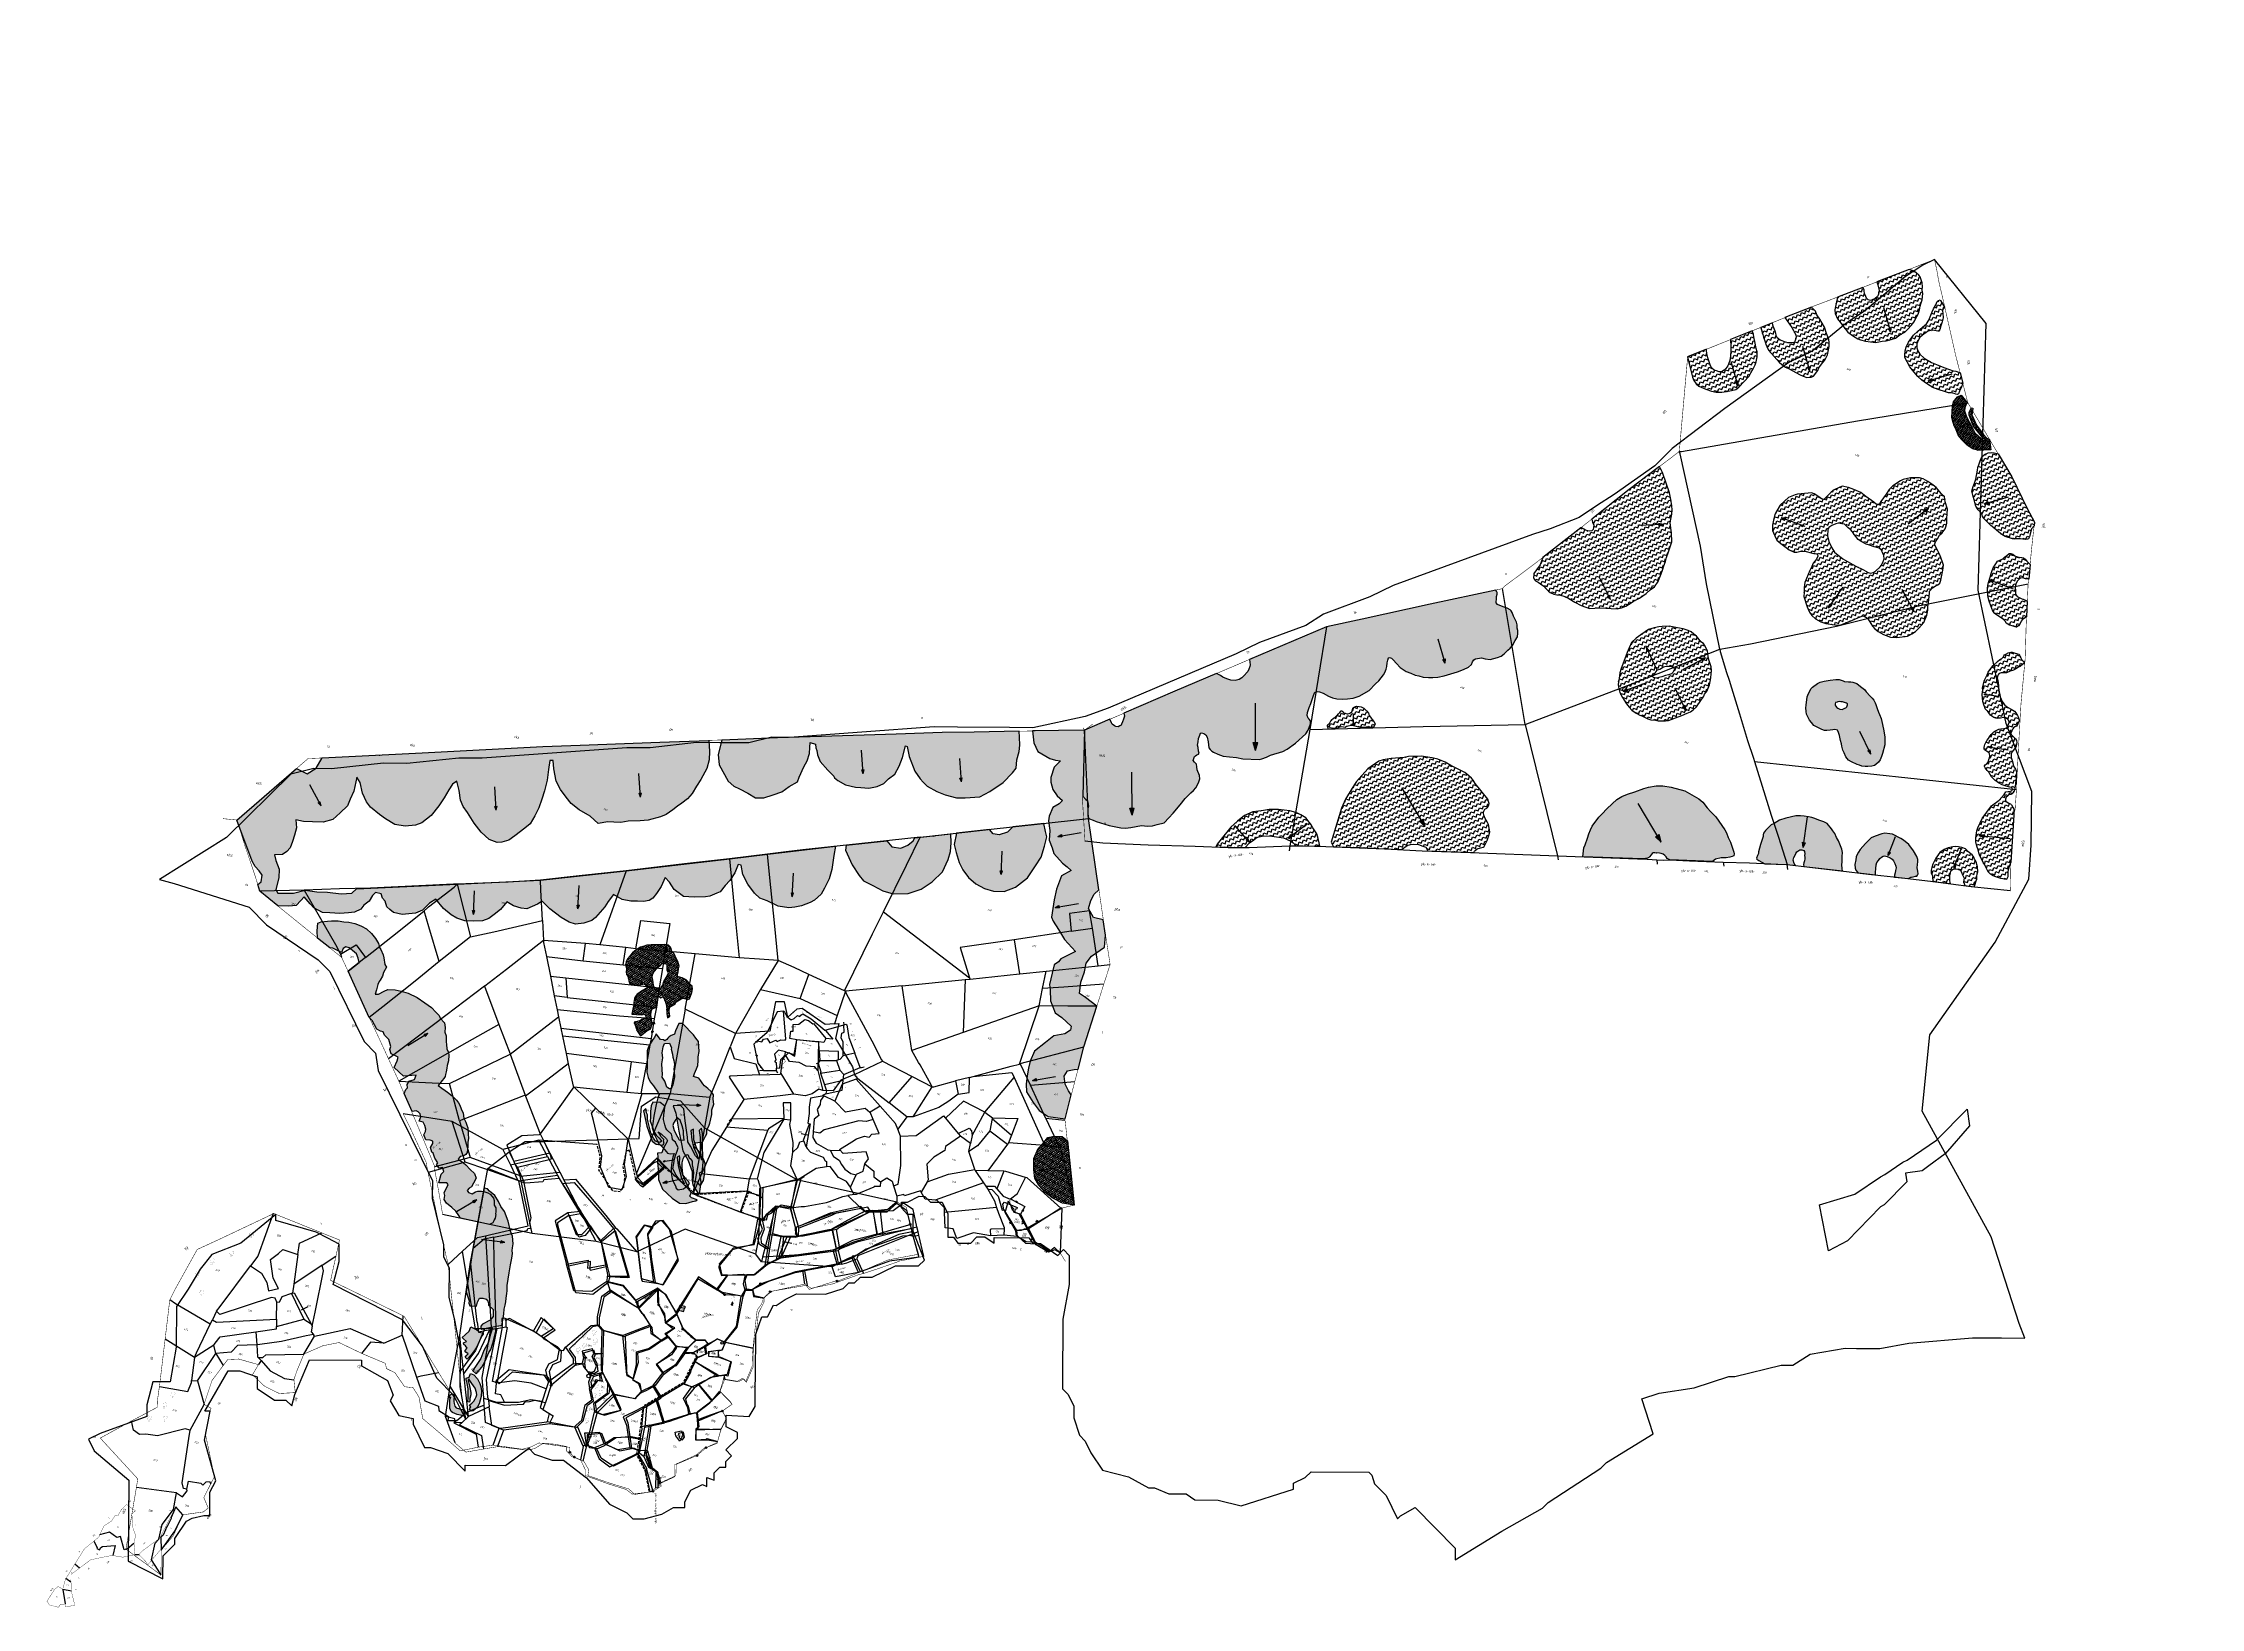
# Model space of a CAD drawing. Header units: metres. Extents: x 288056 to 292226, y 2022917 to 2025940.
import ezdxf
from ezdxf.enums import TextEntityAlignment as Align

# ---------------------------------------------------------------- set-up
doc = ezdxf.new("R2010")
doc.units = ezdxf.units.M
doc.header["$MEASUREMENT"] = 0
doc.linetypes.add('DASHED', pattern=[0.75, 0.5, -0.25])
doc.linetypes.add('DIVIDE', pattern=[1.25, 0.5, -0.25, 0, -0.25, 0, -0.25])
for name, color, linetype in [('LINE_FOOTPATH', 1, 'DASHED'), ('OFF', 1, 'Continuous'), ('OTHERS', 1, 'Continuous'), ('POLY_HATCH', 12, 'Continuous'), ('POLY_PARCEL', 6, 'Continuous'), ('POLY_ROAD', 30, 'Continuous'), ('POLY_SUBPARCEL', 6, 'DASHED'), ('POLY_WATER', 4, 'Continuous'), ('SYM_ARROW', 1, 'Continuous'), ('SYM_EDUCATION', 1, 'Continuous'), ('SYM_STONE', 1, 'Continuous'), ('SYM_TREE', 1, 'Continuous'), ('SYM_WELL', 1, 'Continuous'), ('SYM_WORSHIP', 1, 'Continuous'), ('TEXT_MAPIN', 7, 'Continuous'), ('TEXT_MAPOUT', 7, 'Continuous'), ('TEXT_PARCEL', 7, 'Continuous'), ('V_BOUND_LINE', 7, 'Continuous'), ('V_DIVIDE_LINE', 7, 'DIVIDE'), ('VILLAGE BOUNDRY', 5, 'Continuous')]:
    doc.layers.add(name, color=color, linetype=linetype)
doc.styles.get("Standard").update_dxf_attribs({"font": 'arial.ttf'})
doc.styles.add('TEXT_MAP', font='', dxfattribs={"height": 1.8})
doc.styles.get('TEXT_MAP').set_extended_font_data('Kruti Dev 050')
doc.dimstyles.get("Standard").update_dxf_attribs({"dimtxt": 0.18, "dimasz": 0.18, "dimexe": 0.18, "dimexo": 0.0625, "dimgap": 0.09, "dimtad": 0, "dimtih": 1, "dimtoh": 1, "dimdec": 4, "dimzin": 0, "dimdsep": 46, "dimtxsty": 'Standard', "dimcen": 0.09, "dimadec": 0, "dimazin": 0, "dimtfac": 1, "dimtdec": 4, "dimtofl": 0, "dimtmove": 0, "dimatfit": 3, "dimfxl": 0, "dimtolj": 1, "dimtzin": 0, "dimarcsym": 0})
pattern_1 = [(0, (0, 0), (3.175, 3.175), [3.175, -3.175]), (90, (3.175, 0), (-3.175, 3.175), [3.175, -3.175])]
pattern_2 = [(0, (1989.779, 921.971), (1.25, 1.25), [1.25, -1.25]), (90, (1991.029, 921.971), (-1.25, 1.25), [1.25, -1.25])]

# ---------------------------------------------------------------- blocks, each defined once
blk = doc.blocks.new('ARROWASPECT')
h = blk.add_hatch(color=256)
h.paths.add_polyline_path([(2.8, -2.8), (3.7, -2), (0, 0)])
h.paths.add_polyline_path([(0, 0), (2, -3.7), (2.8, -2.8)])
for points in [[(0, 0), (17.2, -17.2)], [(0, 0), (2, -3.7)], [(0, 0), (3.7, -2)], [(3.7, -2), (2, -3.7)]]:
    blk.add_lwpolyline(points)
blk = doc.blocks.new('CKKG')
at = {"layer": 'POLY_HATCH'}
h = blk.add_hatch(dxfattribs=at)
h.set_pattern_fill('ZIGZAG', color=256, style=0)
h.set_pattern_definition(pattern_1)
h.paths.add_polyline_path([(518.9, 681.9), (515.8, 680.8), (514.1, 680.4), (511.5, 680.1), (507.9, 680.1), (505.9, 680.1), (502.5, 681.4), (501.4, 682.5), (499.9, 684.7), (498.6, 686.6), (496.4, 689.2), (494.5, 691.3), (493.3, 693.4), (484.2, 685.4), (488.3, 679.7), (489.8, 677.6), (493, 673.7), (494.9, 671.1), (495.8, 670), (498.6, 667.4), (509.2, 661.4), (512, 659.9), (515.2, 658.6), (519.5, 657.5), (523.4, 656.9), (534.4, 655.2), (538.3, 654.9), (542.1, 654.9), (546, 656.4), (547.7, 658.2), (549.9, 664.8), (550.1, 667.4), (551.2, 671.7), (552.9, 676.3), (553.1, 679.3), (553.6, 682.1), (552.5, 690.3), (551.2, 693.9), (549.9, 696.3), (545.8, 701), (541.9, 706.2), (535.2, 712), (531.1, 715), (528.6, 717.8), (523.6, 720.2), (503.1, 702.1), (512.6, 695.4), (517.8, 690.5), (519.1, 688.8), (519.7, 686.6), (519.7, 684.5), (519.5, 683.2)])
h.paths.add_polyline_path([(455.7, 631.8), (453.1, 632.7), (450.9, 634.6), (448.6, 637.6), (446.6, 640.2), (444.7, 642.8), (442.7, 646.7), (442.1, 648.3), (427.4, 635.3), (438.4, 618.5), (440.6, 615.9), (443.8, 613.7), (446.8, 612.4), (449.4, 612), (454.4, 611.8), (460.2, 611.8), (464.7, 612.6), (469.7, 614.4), (473.8, 616.3), (478.1, 618.9), (481.5, 621.3), (483.5, 624.1), (489.5, 637.6), (489.9, 641.1), (490.8, 645.4), (491.2, 649.9), (491.2, 652.9), (490.4, 657.7), (488.7, 662.2), (486.9, 664.8), (484.1, 669.5), (480.9, 674.7), (479.8, 676.9), (477.5, 679.5), (460.6, 664.6), (463.2, 658.3), (464.7, 654.2), (466.7, 646.7), (466.7, 644.5), (466.7, 640.2), (465.8, 637), (464.7, 634.8), (463, 632.7), (460.8, 631.8), (458, 631.8)])
h.paths.add_polyline_path([(572.9, 745.1), (570.8, 745.8), (569.5, 747.2), (567.9, 748.9), (566.7, 751.2), (566, 752.7), (564, 754.6), (544.2, 737.7), (545.5, 726.8), (545.8, 725.1), (547.2, 722.1), (551.2, 718.1), (554.7, 715.7), (559.9, 712), (564.8, 709.2), (571.2, 707.2), (576.1, 706.3), (578.7, 706.1), (583.7, 706.6), (593.1, 708.7), (598.7, 711.9), (602.3, 713.6), (606.5, 716.4), (609.9, 719.1), (612.9, 723.3), (616.4, 727.5), (618.3, 731.1), (620.2, 735.6), (621.4, 739.3), (622.3, 745.4), (622.8, 748), (622.5, 752.5), (621.9, 755.8), (621.8, 758.1), (621.8, 762.2), (620.4, 768.2), (618.6, 771.1), (617.8, 774.1), (616.2, 777.7), (612.6, 782.6), (611, 783.6), (605.4, 785.7), (604.4, 785.7), (600.2, 785.7), (574.9, 764), (576.6, 761.7), (579.7, 757.1), (580.1, 754.8), (580.2, 752.5), (580.1, 751), (578.7, 748.5), (576.4, 746.1), (575.2, 745.2)])
h.paths.add_polyline_path([(655.7, 708.2), (650.5, 708.5), (642.2, 710.1), (637, 712.2), (634.2, 714.6), (632.3, 717.1), (631.2, 720.7), (631.2, 724), (631.7, 727.3), (633.3, 730.4), (635.4, 733), (637.3, 735.8), (640.6, 737.9), (643, 738.4), (646, 738.8), (646.9, 739.3), (647.4, 741), (647.2, 744.7), (647.2, 748.7), (646.5, 752.8), (644.8, 756.7), (643.9, 758.7), (643.4, 760.5), (644.5, 763), (638.8, 767.6), (638, 768), (636.8, 767.1), (635.9, 765.5), (635.7, 762), (635, 757.9), (634.8, 754.8), (634.5, 745.9), (633.5, 741.9), (630.8, 737.7), (628.1, 732.5), (625.3, 727.5), (623, 719.7), (622.5, 714.3), (622.9, 710.5), (623.9, 706.8), (624.6, 704.6), (632.1, 697.6), (635.6, 695.6), (642.4, 691.5), (647.4, 689.4), (652.6, 687.7), (656.8, 686.8), (660.4, 686.3), (666.2, 686.3), (671.4, 686.3), (675.4, 686.4), (677.6, 687.3), (680.8, 687.7), (682.7, 687.7), (684.2, 687.8), (684.8, 688.7), (684.9, 691.5), (685.5, 695.1), (685.4, 699.8), (679.7, 708.3), (675.4, 708.4), (672.8, 708), (668.8, 708), (663, 708)])
h = blk.add_hatch(dxfattribs=at)
h.set_pattern_fill('ZIGZAG', color=256, style=0)
h.set_pattern_definition(pattern_1)
h.paths.add_polyline_path([(800.9, 525.9), (800, 528.3), (798.3, 532.1), (798, 534.5), (798.3, 537.7), (799.6, 540.4), (800.3, 541.5), (802.4, 542.5), (805.1, 542.6), (807.2, 543.1), (808.1, 543.4), (804.6, 557.1), (800.6, 559.1), (798.5, 560.2), (796.6, 560.8), (795.1, 560.6), (792.3, 560.1), (789.7, 560), (788.1, 560), (785.6, 560.8), (783.8, 560.8), (782.2, 560.1), (780.8, 557.7), (779.1, 555.5), (778, 553.3), (775.8, 551.1), (774, 549.4), (773.6, 547.8), (772.3, 542.1), (772.3, 539.4), (772.3, 536.5), (772.4, 532.6), (772.7, 527.2), (773, 524.3), (773.8, 521.5), (774.7, 518.8), (775.7, 516.8), (776.4, 515.2), (777.1, 513.6), (779.2, 510.7), (782.2, 507), (786, 502.7), (788.5, 501.3), (790.3, 500.5), (792.1, 500), (798.2, 498.7), (800.6, 497.4), (801.9, 496.3), (805.5, 495.4), (808.2, 495.5), (811.3, 495.6), (812.6, 495.8), (814, 497.6), (814.4, 499.5), (814.7, 502.7), (815.3, 504.2), (818.2, 508.4), (814, 522.6), (812.6, 523.1), (809.4, 523.2), (809.1, 523.2), (807.4, 523.2), (804.7, 523.5), (803.2, 523.7), (801.9, 524.6)])
h.paths.add_polyline_path([(759.9, 578.6), (765.9, 576.3), (769.4, 575.1), (773.1, 574.4), (780.4, 574.7), (784.1, 576), (787.6, 577.3), (792, 578.1), (794.1, 579.1), (794.9, 579.7), (795.2, 580.5), (795.2, 582), (795.2, 583.4), (794.7, 584.9), (794.4, 589.6), (795.9, 593.4), (795.1, 596.7), (784.1, 607), (759.8, 630.7), (740.1, 647.1), (736.1, 646.6), (733.9, 646.1), (730.7, 644.6), (728, 642.1), (726.4, 639.1), (726, 634.8), (726, 631), (726.2, 628.1), (726.6, 625.5), (728, 616.8), (728, 612.9), (728, 609.5), (728.4, 604.9), (730.4, 601.3), (733.1, 597.6), (734.6, 595.5), (736.8, 592.6), (739.9, 590), (742.5, 588.8), (744.6, 587.1), (746.8, 584.6), (752.2, 581.8), (756.5, 579.7)])
h.paths.add_polyline_path([(723.8, 504.4), (725.6, 506.8), (727.6, 508.8), (728.7, 510.9), (728.7, 514), (728.1, 519), (727.4, 523.7), (726.3, 528.5), (724.5, 531.1), (719.8, 536.8), (717.7, 538.8), (715, 541.3), (712.6, 543.3), (711.7, 545.1), (711.7, 547.1), (712.6, 550.5), (713, 554.3), (714.8, 557.6), (716.2, 561.9), (716.2, 564.2), (715.7, 567.8), (714.6, 571.8), (713, 576.5), (711.9, 580.6), (707.6, 586.7), (705.1, 591.2), (701.5, 592.7), (694.8, 596.6), (690.8, 598.1), (685.4, 599.5), (680, 600.4), (676.6, 600.1), (672.6, 598.8), (668.5, 597.2), (662.2, 593.4), (660.4, 591.2), (655, 584.4), (652.8, 579.9), (651.7, 574.5), (649.2, 566.2), (648.5, 563.5), (647.4, 562.4), (645.6, 562.4), (642.9, 563.3), (633.9, 566), (628.1, 567.8), (620.7, 568.5), (615.3, 568.5), (609, 567.6), (606.7, 565.3), (603.1, 561.7), (600.9, 558.8), (597.2, 550.9), (597, 549.8), (594.5, 549.6), (592.3, 550.2), (586.2, 551.6), (583.3, 551.6), (571.1, 546.2), (569.3, 544.6), (564, 540.1), (559, 530.6), (557.6, 524.3), (557.2, 520.5), (557.6, 514.9), (558.3, 510), (560.3, 505), (565.5, 499.2), (567.3, 497.6), (571.8, 496), (576.5, 494.7), (581.5, 492.9), (586.6, 492.4), (589.1, 493.1), (592.5, 495.6), (597.4, 496.9), (602.3, 497.2), (604.8, 497.6), (606.2, 498.1), (608, 498.1), (608.6, 497.6), (609.4, 496.5), (609.2, 493.1), (607.6, 488.4), (607.4, 485), (606.7, 480.7), (606, 468.4), (607.1, 463.4), (608.7, 459), (609.6, 455.4), (615.9, 447), (619.8, 443), (623.1, 440.7), (627.6, 438.7), (633.2, 437.8), (638.4, 437.8), (646.9, 439.4), (651.8, 440.8), (661.3, 449.5), (667.4, 455.1), (669.6, 456.9), (670.8, 456.9), (674.3, 456.2), (676.8, 454.2), (681.5, 450.6), (684.5, 448.8), (688.5, 447.4), (694.1, 446.3), (701.3, 446.1), (707.2, 447.9), (716.4, 452.6), (719.7, 456), (722.2, 459.4), (724.2, 463.6), (726.9, 470.4), (727.4, 477.8), (726.5, 482.6), (725.4, 485.7), (724.9, 489.5), (724, 492.7), (723.4, 495.4), (722.5, 499), (722, 500.5)])
h.paths.add_polyline_path([(670.5, 512.6), (670.1, 508.6), (669.4, 506.6), (666.7, 501.2), (664.9, 499.2), (662.9, 497.8), (660.4, 497.8), (655.2, 498.5), (647.1, 499.6), (638.2, 501), (633.2, 501.9), (627.6, 503.9), (623.3, 505.5), (619.5, 508.6), (614.8, 513.3), (611.6, 517.8), (610.1, 523.6), (610.3, 525.9), (612.3, 528.8), (615.5, 531.5), (617.3, 532.9), (620.9, 533.5), (623.3, 533.8), (625.1, 533.3), (627.8, 531.7), (630.5, 531.1), (633.2, 529.7), (635.5, 527.7), (637.5, 526.3), (640.6, 524.3), (644.7, 523.4), (649.4, 522.8), (652.8, 522.8), (657.5, 522.8), (660.2, 523.2), (662.6, 523.4), (664.9, 522.3), (667.1, 520.5), (669.2, 518.3), (670.5, 515.1)], flags=16)
h = blk.add_hatch(dxfattribs=at)
h.set_pattern_fill('ZIGZAG', color=256, style=0)
h.set_pattern_definition(pattern_1)
h.paths.add_polyline_path([(550.7, 354.8), (549.7, 358.5), (548.2, 361.7), (544.5, 366.6), (542.3, 369.5), (540.9, 373), (539.8, 374.8), (538.3, 376.5), (535.4, 379.2), (533.9, 380.4), (530.9, 381.3), (527.3, 383.7), (525.1, 384.7), (522.1, 386), (518.8, 386.9), (515.6, 387.3), (510.8, 387.3), (505.2, 386.4), (497, 385), (490.9, 382.6), (488, 381.1), (484, 378.9), (479.5, 375.6), (474.3, 368.1), (471, 363.6), (468.2, 358.1), (467.8, 352.7), (467.5, 347.8), (467.5, 341.3), (467.1, 331.2), (467.4, 327.1), (468.4, 321.7), (469.5, 316.1), (470.6, 313.5), (473.7, 309.3), (477.6, 305.4), (483.4, 301.1), (486.9, 298.9), (490.2, 297), (495.1, 295.6), (499, 295), (501.2, 295), (503.8, 294.7), (507.7, 294.2), (510.6, 294.5), (515, 295.5), (517.5, 295.9), (524.1, 298.1), (526.7, 299.5), (529.7, 301.9), (532.3, 304), (537.2, 308.1), (541.3, 312), (544, 314.5), (545.8, 317.1), (547.8, 320.9), (551, 332.9), (551.1, 334.9), (552.3, 338.8), (552.4, 341.4), (552.4, 344.8), (552, 349.7)])
h.paths.add_polyline_path([(515.6, 346.6), (515.3, 344.4), (514.4, 342.7), (512, 340.9), (509.8, 339.2), (506.6, 336.8), (504.3, 335.3), (502.2, 334), (499.4, 333.6), (498.1, 334), (498, 334.6), (498.1, 335.3), (499.1, 337), (499.6, 339.5), (500.6, 341.7), (502.3, 343.2), (504.9, 346.4), (507.2, 347.9), (509.1, 348.7), (512.3, 349.3), (514.1, 349.2), (515.6, 347.9)], flags=16)
h.paths.add_polyline_path([(360.5, 406.8), (360.5, 399.5), (358.7, 393.5), (357.5, 389.6), (357.9, 388), (358.5, 385.8), (359.7, 384.3), (361.3, 383.3), (364.2, 382.9), (366.7, 382.3), (370.5, 381), (373.2, 379.6), (376.5, 378), (378.5, 377.4), (382.2, 377), (385.1, 377.4), (388.5, 378.4), (391.8, 378.6), (397.3, 378), (403.7, 376.7), (410.6, 375.7), (415.5, 375.7), (419.2, 375.7), (423.9, 377.6), (428.4, 379.6), (433.7, 381.2), (438.9, 382.7), (444.4, 384.3), (447.9, 386.4), (451.3, 389.4), (454.6, 393.1), (456.7, 396.2), (461.2, 401.1), (465.9, 407.4), (468.3, 412.1), (471.2, 416), (472.8, 422.1), (472.8, 425), (473, 429.9), (473, 433.6), (473, 438.1), (473, 442.6), (472.8, 446.5), (472.6, 451.4), (472.6, 456.5), (472.4, 462.4), (469.3, 470.6), (467.1, 474.6), (464.8, 479.6), (464.4, 482.8), (463.6, 487.5), (462.4, 491.4), (460.7, 495.5), (457.9, 500.6), (454.6, 506), (448.5, 513.7), (441.9, 522.3), (437.2, 526.8), (417.1, 496.2), (392.5, 457.3), (394.3, 454.9), (396.3, 452.6), (396.9, 450.5), (397, 448.5), (396.5, 446.7), (394.7, 446), (392.7, 445.4), (390.4, 445.2), (386.1, 446.1), (385.4, 446)])
h = blk.add_hatch(dxfattribs=at)
h.set_pattern_fill('ZIGZAG', color=256, style=0)
h.set_pattern_definition(pattern_1)
h.paths.add_polyline_path([(870.3, 324.6), (868.3, 330.1), (867.3, 331), (865, 333), (863.7, 333.5), (862.1, 333.8), (860.1, 334.2), (858.5, 334.6), (857.9, 335.3), (857.7, 336.3), (857.7, 338.2), (858.5, 339.7), (859.5, 341.3), (860.9, 342.3), (862.2, 343.8), (862.9, 344.9), (862.9, 346.4), (862.7, 349), (862.1, 351.4), (861.9, 353.4), (861.1, 356.8), (859.9, 362), (859.3, 363.7), (858.3, 365.6), (857.2, 366.7), (855.1, 368.2), (854.3, 368.7), (853.3, 370.4), (851.4, 373.5), (849.5, 376), (848.7, 377.7), (848.2, 379.3), (848.5, 381), (849.8, 385), (850.5, 386.8), (850.5, 387.8), (850.1, 389.6), (849.7, 391.2), (849, 393), (847.5, 394.2), (845.9, 395.1), (844, 395.8), (842.2, 396.8), (841.5, 397.9), (841.4, 400.2), (841.7, 402.3), (842.2, 403.6), (842.9, 405), (844.4, 406.1), (844.8, 407.6), (844.8, 409.7), (844.8, 411.8), (843.3, 414.4), (841.8, 416.2), (839.4, 417.9), (837.5, 419.1), (833.9, 419.6), (830.1, 420.5), (827, 421.5), (825.6, 422.2), (823.2, 423.8), (821.6, 425.6), (820.1, 427.4), (818, 429.8), (816.9, 432.2), (815, 437), (813.7, 439.8), (811.9, 442.7), (811.3, 443.8), (811.2, 445.9), (811.3, 447.5), (811.7, 448.1), (813.2, 449.3), (814.2, 449.7), (817.9, 451.2), (820.8, 453.7), (823.6, 455.9), (825.8, 458.3), (827.5, 460.5), (828.5, 461.2), (829.9, 463.9), (830.7, 465.1), (830.7, 465.9), (830.1, 466.9), (829.1, 467.4), (827.9, 468), (826.3, 469.4), (824.7, 470.6), (823.9, 471.7), (823.2, 471.9), (819.7, 471.7), (816.5, 471.6), (815.4, 471.4), (813.3, 469.8), (811.4, 467.9), (810.4, 467), (810.2, 465.7), (809.9, 464.2), (809.3, 462.8), (807.8, 461.3), (806.1, 458.6), (803.6, 453.4), (802.8, 451.6), (801.2, 445.9), (801.2, 443.2), (800.5, 437.4), (800.5, 435.2), (801.2, 429.6), (801.9, 428.2), (802.5, 425.9), (803, 423.8), (805.8, 417.5), (807.7, 414.9), (809, 413.6), (810.1, 411.7), (812.3, 410.8), (812.9, 410.6), (814.8, 409.1), (817, 407.7), (818.5, 407.2), (821, 406.7), (822.8, 406.7), (824, 407.1), (825.4, 407.5), (827.2, 408.2), (829.6, 409.7), (832.6, 409.7), (833.9, 409.4), (835, 408.9), (836.1, 408.1), (836.3, 407.1), (836.3, 405.2), (836.3, 404.1), (836.2, 402.4), (835.7, 401.3), (833.9, 400), (830.8, 398.5), (829.3, 397.7), (826.7, 395.2), (825.4, 393.7), (824.9, 392.4), (824, 390.2), (823.2, 387.8), (822.8, 386), (822.1, 383.9), (821.6, 381.2), (821.5, 379.3), (821.5, 377.9), (821.7, 376.2), (822.1, 375.1), (822.8, 374.4), (825.1, 373.6), (826.9, 373.2), (828.2, 372.9), (828.8, 372.3), (829.5, 370.6), (829.8, 368.7), (829.9, 367), (829.9, 365.5), (829.8, 363.9), (829.4, 362.3), (828.9, 361.8), (828.4, 360.9), (828, 359.7), (828.3, 359.2), (829.3, 358.2), (831.9, 356.3), (833.9, 355.5), (837.9, 352.2), (842.1, 350), (846.1, 349), (850, 348.2), (854.1, 348.4), (857.8, 348.7), (859.8, 348.9), (861, 347.5), (861, 346.5), (860.5, 345.7), (859, 344.6), (857.8, 344.1), (855.8, 343), (854.9, 340.1), (852.2, 333.2), (847, 325.8), (842.6, 311.3), (842.4, 306.7), (841.9, 301.5), (841.9, 298.3), (843.3, 291.9), (844.6, 288), (847, 284.4), (849.3, 281.7), (850.7, 279), (852, 277.5), (857.6, 271.8), (860.2, 270.1), (861.2, 268.7), (865.4, 264.8), (868.3, 263.5), (871.3, 262.8), (873.8, 262.8), (878.9, 262.8), (884.3, 263.7), (884.7, 265.3), (884.8, 266), (884.8, 266.5), (883.9, 268.8), (883.4, 270.2), (883.2, 271.4), (882.8, 274), (882.7, 276.6), (882.7, 278.2), (882.8, 280.9)])
h.paths.add_polyline_path([(832.9, 256.5), (835, 257.2), (836.8, 257.6), (839.3, 257.5), (840.8, 256.5), (843.1, 253.8), (845.5, 251.3), (846.3, 247.8), (847.2, 246.4), (848.6, 244.9), (857.8, 246.9), (857.6, 248.6), (857.3, 252.9), (857.3, 254.6), (856.7, 256.9), (856, 259.4), (856, 261.4), (854.1, 265.9), (852.7, 267.7), (851.7, 269.3), (850.6, 270.5), (849, 271.9), (847.7, 273.6), (845.2, 275.1), (840.4, 276.7), (838.6, 277.8), (837.3, 278.4), (833.7, 278.4), (830.3, 278), (827.6, 277.2), (825.1, 276.2), (821.3, 273.8), (818.4, 270.9), (815.4, 266.9), (813.6, 260.5), (813.1, 257.6), (812.8, 254), (812.7, 250.7), (813, 248.1), (813.9, 245.7), (816, 243.4), (817, 241), (817.4, 240.3), (818.3, 238.4), (834.9, 242), (833.5, 244.3), (832.3, 247.3), (831.5, 249.5), (831.4, 251.8), (831.4, 253.5), (832.2, 255)])
h = blk.add_hatch(dxfattribs=at)
h.set_pattern_fill('ZIGZAG', color=256, style=0)
h.set_pattern_definition(pattern_1)
h.paths.add_polyline_path([(556.8, 175.1), (558.2, 175.3), (558.8, 175.6), (561.1, 176.2), (562.8, 176.5), (564.7, 176.5), (566.9, 176), (568.2, 175.2), (569.7, 173.9), (570.7, 173.7), (572.8, 173.4), (612.1, 185.6), (614.1, 188.7), (618.7, 191.8), (623.1, 193.2), (626.2, 195.1), (628.3, 196.5), (629.5, 197.6), (629.1, 199.5), (628.5, 200.9), (625.2, 205.1), (622, 208.8), (618.3, 212.5), (615.4, 216.3), (612.9, 218.4), (600.6, 227.1), (594.5, 230.2), (590, 232.7), (584.3, 236.3), (579.4, 238.1), (564.2, 240.8), (550.7, 240), (542.8, 238.3), (536.5, 236.3), (530.1, 232.7), (526.4, 229.8), (519.1, 224), (513.3, 219.4), (508.9, 215.5), (505.2, 211.3), (499.3, 200), (496.4, 193.2), (494.7, 189.4), (491.4, 178.9), (491, 175.3), (491, 171.2), (491, 166.6), (491, 159.9), (491, 156.8), (492.8, 148.4), (547.6, 165.6), (550.3, 167), (552, 167.9), (552.8, 168.9), (553.4, 169.8), (554.1, 171.9), (554.7, 173.7), (555.7, 174.7)])
h.paths.add_polyline_path([(687.6, 224.2), (689.3, 224.9), (691.3, 224.9), (692.3, 224.4), (693.3, 222.4), (693.4, 220.6), (694.2, 219.3), (694.8, 217.6), (695.3, 215.7), (695.3, 213.9), (695.5, 212.2), (696.4, 210.6), (732.8, 218.8), (732, 220.8), (731.4, 222), (730.6, 223.3), (730.2, 224.8), (729.8, 226.3), (728.9, 229.1), (728.1, 231.8), (726.9, 235.7), (725.2, 238.4), (719.6, 244.9), (716.7, 247.2), (713.9, 250.3), (711.4, 252.2), (709.5, 253.6), (703.7, 257), (700.3, 257.6), (695.3, 257.3), (690.9, 257.6), (688, 257.6), (684.8, 257), (680.6, 256.2), (677, 255.4), (672.9, 253.7), (664.5, 248.6), (659.4, 244.6), (657.5, 242.4), (655.7, 239.9), (653.4, 237.9), (650.2, 230.8), (649.2, 227.9), (649.4, 226.3), (649.8, 224.6), (649.8, 220.6), (650.1, 216.4), (650.6, 209.3), (651.2, 207.8), (650.9, 205.6), (650.8, 202.7), (651.6, 202), (653.8, 201.5), (660.1, 200.5), (680.6, 206.9), (688.4, 208.7), (686.8, 210.2), (684.7, 212.8), (684.6, 215.4), (684.8, 217.9), (685.1, 219.8), (685.5, 221.6), (686.8, 223.4)])
h.paths.add_polyline_path([(768.7, 246.4), (772, 246.2), (774.1, 245.6), (776, 244.6), (778.1, 242.5), (779.9, 240.3), (780.5, 238.8), (780.8, 236.3), (781.2, 234.2), (781.6, 231.7), (782, 230), (795.3, 233.1), (796.8, 235), (797.5, 235.4), (799, 236.4), (800.8, 237.7), (802.1, 238.2), (802.4, 239), (802.4, 239.7), (802.4, 240.6), (801.3, 242.8), (800.3, 244.3), (799.6, 245.8), (798.9, 248.7), (798.2, 251.2), (797.7, 253.4), (795.7, 255.9), (790.7, 259.9), (784.5, 264), (778.3, 266.2), (775.5, 267), (766.6, 268.3), (764, 267.8), (759.1, 266.6), (756.5, 265.2), (751.3, 260.8), (748.2, 258.1), (744.9, 251.2), (742, 244), (741.3, 241), (740.9, 238.4), (740.9, 236.1), (741.4, 233.1), (742, 228.8), (743.4, 225.5), (744.7, 223.7), (747, 222.6), (748, 222.3), (764.1, 225.9), (763.4, 228), (762.5, 231.7), (761.6, 235.2), (761.5, 237.5), (762.1, 240), (762.9, 242.1), (763.9, 243.8), (765, 245.3), (766.2, 246.2)])
h.paths.add_polyline_path([(686.6, 340.7), (689.1, 336.6), (691.1, 333.8), (692.4, 331.7), (694.3, 328.6), (696.6, 326.4), (699.2, 323.4), (702.9, 321.4), (705.9, 320.7), (712, 320.1), (714.3, 320.1), (716.7, 320.2), (720.1, 320.8), (722.4, 321.7), (725.8, 323.4), (728.1, 324.9), (728.8, 326.2), (730.7, 329.2), (731.3, 331.6), (731.5, 335.2), (731.5, 338.3), (730.7, 346.7), (730.1, 349), (728.2, 354.2), (724.6, 360.5), (720.7, 367.1), (719.1, 369.5), (716.4, 372.5), (714.6, 374.5), (712.3, 377.3), (709.6, 380.4), (708.5, 381.9), (706.4, 383.9), (704.3, 385), (701.9, 386.2), (697, 388.8), (694.5, 390.4), (690, 392), (685.7, 393.5), (681.6, 393.5), (679.6, 393), (677.5, 392.2), (674, 391.4), (672.5, 391.4), (668.4, 391.4), (665.5, 390.4), (660.4, 387.9), (655.5, 385.1), (652.2, 382.8), (650, 380.7), (646.7, 375.9), (645.8, 373.8), (645.1, 367), (645.1, 365.3), (646.6, 357.6), (647.4, 354.9), (648.8, 351.8), (649.9, 349.5), (652.1, 347.4), (654.7, 345), (657, 343.6), (660.1, 341.4), (665.8, 340.7), (668.7, 340.4), (671.5, 340.5), (673.6, 341.2), (676.4, 342.5), (678.7, 343.8), (680.2, 344.7), (682, 344.8), (683.3, 344.8), (683.7, 344.5), (684.7, 343.1)])
h.paths.add_polyline_path([(683.7, 367.9), (682.9, 367.1), (680.6, 365.2), (678.5, 364.8), (676.3, 364.9), (675.2, 365.3), (673.7, 366.3), (673.1, 366.9), (672.5, 367.9), (672.5, 369.2), (673.7, 370.3), (674.5, 370.8), (675.5, 371.4), (677.1, 371.8), (678.5, 372.3), (680.6, 372.4), (682.7, 372.3), (683.7, 371.9), (684.1, 371.1), (684.1, 370), (684.1, 369)], flags=16)
h = blk.add_hatch(dxfattribs=at)
h.set_pattern_fill('ZIGZAG', color=256, style=0)
h.set_pattern_definition(pattern_1)
h.paths.add_polyline_path([(330.6, 292), (331.8, 293.4), (337, 296), (340.6, 296.4), (345.5, 297.6), (351.3, 301.7), (354.3, 304.1), (356.3, 306.9), (358.6, 311.7), (360, 314.3), (361.2, 317.3), (362, 322.8), (363, 326.8), (362.2, 330.3), (361.2, 332.5), (360, 334.5), (358.8, 337.5), (357.2, 339.7), (354.3, 342.8), (352.7, 344.2), (350.3, 347), (348.9, 348.4), (347.7, 348.8), (344.5, 349.4), (341.3, 349.4), (337, 349.4), (334.6, 349.6), (332.6, 350.6), (332.2, 352), (331.8, 353.8), (331, 356.6), (330.8, 358.8), (330.2, 360.3), (329.2, 361.3), (328.2, 362.2), (273.2, 328.4), (216.5, 293.1), (186.6, 274.4), (127.1, 220.2), (129.6, 215.5), (129.8, 214.1), (129.8, 211.2), (129.4, 208.8), (126.9, 203.2), (126.1, 201), (124.1, 198.8), (120.9, 196.4), (116.9, 195.4), (112.9, 195.2), (108.6, 195.6), (106, 196.2), (101.7, 196.9), (69.7, 167.4), (30.4, 131), (31.9, 128.5), (31.9, 125.6), (31.9, 122.8), (31.9, 120.4), (31.7, 119.4), (30.9, 118.2), (29.5, 117), (27.5, 116.6), (25.9, 116.6), (23.2, 117.4), (22.2, 118.4), (19.8, 121.2), (0.2, 103.1), (19.8, 42.6), (23.5, 40.7), (25.3, 40.1), (26.3, 38.9), (28.3, 35.4), (28.5, 33.2), (29.5, 29.6), (30.9, 26.2), (32.5, 24.8), (33.1, 24.4), (37, 24.2), (40.2, 24), (53, 24.6), (64.5, 26.2), (68.9, 27.4), (73.6, 29.8), (82.6, 34.8), (88.3, 36.2), (92.7, 38.2), (96.5, 40.9), (102.1, 44.5), (104.8, 50.5), (107.4, 56.3), (111, 66.2), (113.4, 73.5), (116.7, 80.3), (118.3, 83.4), (119.7, 86.6), (120.5, 91.8), (120.3, 96), (118.9, 99), (115.2, 103.3), (114, 105.9), (112.6, 108.1), (110.4, 109.3), (108.6, 110.5), (108.4, 112.3), (108.4, 114.5), (109.2, 115.5), (110.2, 116.7), (111.4, 118.1), (111.6, 119.2), (110.4, 120.8), (108.8, 123.7), (107.6, 125.9), (107, 128.9), (106.4, 132.1), (106.4, 135.5), (106.4, 137.5), (107, 138.3), (109.4, 138.5), (111.8, 137.9), (113.8, 136.1), (116.1, 132.3), (118.7, 127.1), (120.5, 125.9), (122.5, 125.1), (124.3, 124.7), (128.9, 124.1), (134.4, 124.1), (140.4, 125.5), (146.8, 127.1), (153.1, 128.1), (167.9, 132.5), (170.1, 134.1), (173.9, 136.9), (176.9, 140.2), (187, 147.4), (190.2, 150.8), (195.8, 158.9), (202.1, 170.9), (202.9, 175), (203.1, 181.4), (202.3, 184), (200.5, 185.1), (199.3, 185.9), (197.5, 187.9), (196.8, 190.7), (196.8, 195.8), (196.8, 200), (196.8, 204), (196.8, 208.2), (196.8, 211.4), (199.3, 213), (201.1, 213.2), (204.7, 213.2), (210.7, 212.2), (214.8, 212), (219, 212.6), (224, 214.1), (228.8, 215.9), (233.7, 218.5), (238.5, 222.1), (245.6, 230.4), (249.2, 238.5), (251.4, 242.5), (253.6, 249.3), (254, 251.9), (254.2, 255.1), (254, 258), (253, 261.2), (252.8, 264), (252.8, 266.2), (253.4, 267), (255.4, 267), (257.7, 266), (261.9, 263.6), (266.3, 261.4), (273.2, 259.6), (277.8, 259.4), (282.4, 259), (286, 259.6), (290.3, 259.8), (295.3, 261.4), (299.3, 262.6), (303.5, 264.6), (309, 267.8), (319.9, 275.9), (324.4, 279.7), (328.2, 283.6), (330, 286.8), (330.2, 289.6)])
h = blk.add_hatch(dxfattribs=at)
h.set_pattern_fill('ZIGZAG', color=256, style=0)
h.set_pattern_definition(pattern_1)
h.paths.add_polyline_path([(249.2, 194.1), (251.9, 194.9), (254.6, 196.1), (257.2, 197.1), (258.9, 197.5), (260, 197.7), (261.6, 199.2), (261.7, 199.9), (261.7, 202), (259.8, 203.8), (257.4, 205.2), (255.3, 206.7), (253.8, 207.8), (252.3, 209.6), (249.6, 211.2), (246.6, 212.7), (243.8, 213), (241.7, 212.7), (239.3, 212.1), (238.4, 211.5), (237.5, 210.7), (236.7, 209.7), (236.7, 209.1), (236.7, 207.7), (236.7, 206.6), (236.7, 205.6), (235.8, 204.2), (235, 203.3), (233.9, 202.6), (233.3, 202.2), (231.9, 202.1), (231.1, 202.1), (229.9, 202.2), (228.8, 202.6), (228.4, 203), (227.4, 203.2), (226.8, 203.1), (226, 201.2), (225.4, 199.6), (224.6, 197.6), (223.7, 196.2), (223.2, 194.9), (222.3, 193.9), (220.7, 191.5), (220.5, 190.6), (220.4, 189.3), (220.1, 187.9), (219.7, 187.3), (219.1, 186.2), (219.1, 185.3), (219.4, 184.8), (220.2, 184), (220.3, 183.1), (222.9, 184.2), (224.6, 184.4), (226.3, 184.9), (228.5, 186), (229.7, 186.6), (230.9, 187.8), (232.5, 188.6), (234, 189), (235.7, 189.2), (236.7, 190.6), (238.1, 191.5), (240.6, 193), (243.2, 193.5)])
h.paths.add_polyline_path([(263.5, 143.8), (261.6, 136.6), (259.1, 124.2), (258.5, 114.9), (259.1, 99.5), (260, 80.7), (263.5, 77.4), (326.2, 96.6), (329.9, 102.1), (332.6, 104.2), (335.5, 105.6), (339.8, 106.5), (344.5, 106.5), (347.4, 106.5), (350.3, 103.9), (392.5, 117.2), (392.7, 118.6), (393.2, 119.4), (394.4, 121.7), (397.1, 123.4), (399.3, 125), (400.2, 126), (400.6, 128.7), (400.8, 132.4), (400.8, 137.4), (400.4, 141.1), (396.9, 147.3), (394.8, 149.2), (392.1, 151.7), (389.7, 154.1), (388.6, 156), (388.4, 157.8), (388.8, 159.9), (390.1, 161.5), (390.9, 162.8), (391.1, 164.8), (390.9, 166.5), (389.5, 168.1), (388.2, 170), (371.7, 180.1), (368.8, 182.5), (366.6, 184), (363.5, 185.2), (358.7, 186.7), (351.5, 187.7), (343.7, 188.7), (337.5, 189.8), (330.1, 190.2), (324.3, 189.6), (313.8, 187.5), (302.6, 183.2), (298.9, 181.1), (287.6, 175.9), (280.6, 172.2), (277.3, 169.4), (269.4, 159.1)])
h.paths.add_polyline_path([(198.9, 65.5), (204.2, 67), (215.3, 69.2), (218.3, 69.2), (223.8, 68.5), (225.8, 67.9), (227.2, 67.1), (228.8, 65.9), (250.8, 73.3), (248.5, 77.8), (247, 80), (244.1, 83.8), (238.7, 87.8), (236.5, 89.9), (233.6, 92), (229.1, 94.6), (223.5, 95.9), (220.1, 96.1), (215.9, 96.1), (212.3, 95.8), (207, 94.6), (201.5, 93.4), (193.2, 90.4), (188.4, 87.8), (183.9, 85.6), (179.1, 83), (172.8, 77.2), (168.1, 69.6), (164.2, 62.1), (159.2, 48.3), (157.3, 42.3), (156.8, 39.3), (183.7, 48.2), (186.1, 53.9), (188.1, 56.6), (189.9, 59.8), (191.7, 61.6), (195, 64)])
for points in [[(544.2, 737.7), (545.5, 726.8), (545.8, 725.1), (547.2, 722.1), (551.2, 718.1), (554.7, 715.7), (559.9, 712), (564.8, 709.2), (571.2, 707.2), (576.1, 706.3), (578.7, 706.1), (583.7, 706.6), (593.1, 708.7), (598.7, 711.9), (602.3, 713.6), (606.5, 716.4), (609.9, 719.1), (612.9, 723.3), (616.4, 727.5), (618.3, 731.1), (620.2, 735.6), (621.4, 739.3), (622.3, 745.4), (622.8, 748), (622.5, 752.5), (621.9, 755.8), (621.8, 758.1), (621.8, 762.2), (620.4, 768.2), (618.6, 771.1), (617.8, 774.1), (616.2, 777.7), (612.6, 782.6), (611, 783.6), (605.4, 785.7), (604.4, 785.7), (600.2, 785.7), (574.9, 764), (576.6, 761.7), (579.7, 757.1), (580.1, 754.8), (580.2, 752.5), (580.1, 751), (578.7, 748.5), (576.4, 746.1), (575.2, 745.2), (572.9, 745.1), (570.8, 745.8), (569.5, 747.2), (567.9, 748.9), (566.7, 751.2), (566, 752.7), (564, 754.6), (544.2, 737.7)], [(644.5, 763), (643.4, 760.5), (643.9, 758.7), (644.8, 756.7), (646.5, 752.8), (647.2, 748.7), (647.2, 744.7), (647.4, 741), (646.9, 739.3), (646, 738.8), (643, 738.4), (640.6, 737.9), (637.3, 735.8), (635.4, 733), (633.3, 730.4), (631.7, 727.3), (631.2, 724), (631.2, 720.7), (632.3, 717.1), (634.2, 714.6), (637, 712.2), (642.2, 710.1), (650.5, 708.5), (655.7, 708.2), (663, 708), (668.8, 708), (672.8, 708), (675.4, 708.4), (679.7, 708.3), (685.4, 699.8), (685.5, 695.1), (684.9, 691.5), (684.8, 688.7), (684.2, 687.8), (682.7, 687.7), (680.8, 687.7), (677.6, 687.3), (675.4, 686.4), (671.4, 686.3), (666.2, 686.3), (660.4, 686.3), (656.8, 686.8), (652.6, 687.7), (647.4, 689.4), (642.4, 691.5), (635.6, 695.6), (632.1, 697.6), (624.6, 704.6), (623.9, 706.8), (622.9, 710.5), (622.5, 714.3), (623, 719.7), (625.3, 727.5), (628.1, 732.5), (630.8, 737.7), (633.5, 741.9), (634.5, 745.9), (634.8, 754.8), (635, 757.9), (635.7, 762), (635.9, 765.5), (636.8, 767.1), (638, 768), (638.8, 767.6), (644.5, 763)], [(503.1, 702.1), (512.6, 695.4), (517.8, 690.5), (519.1, 688.8), (519.7, 686.6), (519.7, 684.5), (519.5, 683.2), (518.9, 681.9), (515.8, 680.8), (514.1, 680.4), (511.5, 680.1), (507.9, 680.1), (505.9, 680.1), (502.5, 681.4), (501.4, 682.5), (499.9, 684.7), (498.6, 686.6), (496.4, 689.2), (494.5, 691.3), (493.3, 693.4), (484.2, 685.4), (488.3, 679.7), (489.8, 677.6), (493, 673.7), (494.9, 671.1), (495.8, 670), (498.6, 667.4), (509.2, 661.4), (512, 659.9), (515.2, 658.6), (519.5, 657.5), (523.4, 656.9), (534.4, 655.2), (538.3, 654.9), (542.1, 654.9), (546, 656.4), (547.7, 658.2), (549.9, 664.8), (550.1, 667.4), (551.2, 671.7), (552.9, 676.3), (553.1, 679.3), (553.6, 682.1), (552.5, 690.3), (551.2, 693.9), (549.9, 696.3), (545.8, 701), (541.9, 706.2), (535.2, 712), (531.1, 715), (528.6, 717.8), (523.6, 720.2), (503.1, 702.1)], [(427.4, 635.3), (438.4, 618.5), (440.6, 615.9), (443.8, 613.7), (446.8, 612.4), (449.4, 612), (454.4, 611.8), (460.2, 611.8), (464.7, 612.6), (469.7, 614.4), (473.8, 616.3), (478.1, 618.9), (481.5, 621.3), (483.5, 624.1), (489.5, 637.6), (489.9, 641.1), (490.8, 645.4), (491.2, 649.9), (491.2, 652.9), (490.4, 657.7), (488.7, 662.2), (486.9, 664.8), (484.1, 669.5), (480.9, 674.7), (479.8, 676.9), (477.5, 679.5), (460.6, 664.6), (463.2, 658.3), (464.7, 654.2), (466.7, 646.7), (466.7, 644.5), (466.7, 640.2), (465.8, 637), (464.7, 634.8), (463, 632.7), (460.8, 631.8), (458, 631.8), (455.7, 631.8), (453.1, 632.7), (450.9, 634.6), (448.6, 637.6), (446.6, 640.2), (444.7, 642.8), (442.7, 646.7), (442.1, 648.3), (427.4, 635.3)], [(795.9, 593.4), (794.4, 589.6), (794.7, 584.9), (795.2, 583.4), (795.2, 582), (795.2, 580.5), (794.9, 579.7), (794.1, 579.1), (792, 578.1), (787.6, 577.3), (784.1, 576), (780.4, 574.7), (773.1, 574.4), (769.4, 575.1), (765.9, 576.3), (759.9, 578.6), (756.5, 579.7), (752.2, 581.8), (746.8, 584.6), (744.6, 587.1), (742.5, 588.8), (739.9, 590), (736.8, 592.6), (734.6, 595.5), (733.1, 597.6), (730.4, 601.3), (728.4, 604.9), (728, 609.5), (728, 612.9), (728, 616.8), (726.6, 625.5), (726.2, 628.1), (726, 631), (726, 634.8), (726.4, 639.1), (728, 642.1), (730.7, 644.6), (733.9, 646.1), (736.1, 646.6), (740.1, 647.1), (759.8, 630.7), (784.1, 607), (795.1, 596.7), (795.9, 593.4)], [(609.4, 496.5), (609.2, 493.1), (607.6, 488.4), (607.4, 485), (606.7, 480.7), (606, 468.4), (607.1, 463.4), (608.7, 459), (609.6, 455.4), (615.9, 447), (619.8, 443), (623.1, 440.7), (627.6, 438.7), (633.2, 437.8), (638.4, 437.8), (646.9, 439.4), (651.8, 440.8), (661.3, 449.5), (667.4, 455.1), (669.6, 456.9), (670.8, 456.9), (674.3, 456.2), (676.8, 454.2), (681.5, 450.6), (684.5, 448.8), (688.5, 447.4), (694.1, 446.3), (701.3, 446.1), (707.2, 447.9), (716.4, 452.6), (719.7, 456), (722.2, 459.4), (724.2, 463.6), (726.9, 470.4), (727.4, 477.8), (726.5, 482.6), (725.4, 485.7), (724.9, 489.5), (724, 492.7), (723.4, 495.4), (722.5, 499), (722, 500.5), (723.8, 504.4), (725.6, 506.8), (727.6, 508.8), (728.7, 510.9), (728.7, 514), (728.1, 519), (727.4, 523.7), (726.3, 528.5), (724.5, 531.1), (719.8, 536.8), (717.7, 538.8), (715, 541.3), (712.6, 543.3), (711.7, 545.1), (711.7, 547.1), (712.6, 550.5), (713, 554.3), (714.8, 557.6), (716.2, 561.9), (716.2, 564.2), (715.7, 567.8), (714.6, 571.8), (713, 576.5), (711.9, 580.6), (707.6, 586.7), (705.1, 591.2), (701.5, 592.7), (694.8, 596.6), (690.8, 598.1), (685.4, 599.5), (680, 600.4), (676.6, 600.1), (672.6, 598.8), (668.5, 597.2), (662.2, 593.4), (660.4, 591.2), (655, 584.4), (652.8, 579.9), (651.7, 574.5), (649.2, 566.2), (648.5, 563.5), (647.4, 562.4), (645.6, 562.4), (642.9, 563.3), (633.9, 566), (628.1, 567.8), (620.7, 568.5), (615.3, 568.5), (609, 567.6), (606.7, 565.3), (603.1, 561.7), (600.9, 558.8), (597.2, 550.9), (597, 549.8), (594.5, 549.6), (592.3, 550.2), (586.2, 551.6), (583.3, 551.6), (571.1, 546.2), (569.3, 544.6), (564, 540.1), (559, 530.6), (557.6, 524.3), (557.2, 520.5), (557.6, 514.9), (558.3, 510), (560.3, 505), (565.5, 499.2), (567.3, 497.6), (571.8, 496), (576.5, 494.7), (581.5, 492.9), (586.6, 492.4), (589.1, 493.1), (592.5, 495.6), (597.4, 496.9), (602.3, 497.2), (604.8, 497.6), (606.2, 498.1), (608, 498.1), (608.6, 497.6), (609.4, 496.5)], [(818.2, 508.4), (815.3, 504.2), (814.7, 502.7), (814.4, 499.5), (814, 497.6), (812.6, 495.8), (811.3, 495.6), (808.2, 495.5), (805.5, 495.4), (801.9, 496.3), (800.6, 497.4), (798.2, 498.7), (792.1, 500), (790.3, 500.5), (788.5, 501.3), (786, 502.7), (782.2, 507), (779.2, 510.7), (777.1, 513.6), (776.4, 515.2), (775.7, 516.8), (774.7, 518.8), (773.8, 521.5), (773, 524.3), (772.7, 527.2), (772.4, 532.6), (772.3, 536.5), (772.3, 539.4), (772.3, 542.1), (773.6, 547.8), (774, 549.4), (775.8, 551.1), (778, 553.3), (779.1, 555.5), (780.8, 557.7), (782.2, 560.1), (783.8, 560.8), (785.6, 560.8), (788.1, 560), (789.7, 560), (792.3, 560.1), (795.1, 560.6), (796.6, 560.8), (798.5, 560.2), (800.6, 559.1), (804.6, 557.1), (808.1, 543.4), (807.2, 543.1), (805.1, 542.6), (802.4, 542.5), (800.3, 541.5), (799.6, 540.4), (798.3, 537.7), (798, 534.5), (798.3, 532.1), (800, 528.3), (800.9, 525.9), (801.9, 524.6), (803.2, 523.7), (804.7, 523.5), (807.4, 523.2), (809.1, 523.2), (809.4, 523.2), (812.6, 523.1), (814, 522.6), (818.2, 508.4)], [(360.5, 406.8), (360.5, 399.5), (358.7, 393.5), (357.5, 389.6), (357.9, 388), (358.5, 385.8), (359.7, 384.3), (361.3, 383.3), (364.2, 382.9), (366.7, 382.3), (370.5, 381), (373.2, 379.6), (376.5, 378), (378.5, 377.4), (382.2, 377), (385.1, 377.4), (388.5, 378.4), (391.8, 378.6), (397.3, 378), (403.7, 376.7), (410.6, 375.7), (415.5, 375.7), (419.2, 375.7), (423.9, 377.6), (428.4, 379.6), (433.7, 381.2), (438.9, 382.7), (444.4, 384.3), (447.9, 386.4), (451.3, 389.4), (454.6, 393.1), (456.7, 396.2), (461.2, 401.1), (465.9, 407.4), (468.3, 412.1), (471.2, 416), (472.8, 422.1), (472.8, 425), (473, 429.9), (473, 433.6), (473, 438.1), (473, 442.6), (472.8, 446.5), (472.6, 451.4), (472.6, 456.5), (472.4, 462.4), (469.3, 470.6), (467.1, 474.6), (464.8, 479.6), (464.4, 482.8), (463.6, 487.5), (462.4, 491.4), (460.7, 495.5), (457.9, 500.6), (454.6, 506), (448.5, 513.7), (441.9, 522.3), (437.2, 526.8), (417.1, 496.2), (392.5, 457.3), (394.3, 454.9), (396.3, 452.6), (396.9, 450.5), (397, 448.5), (396.5, 446.7), (394.7, 446), (392.7, 445.4), (390.4, 445.2), (386.1, 446.1), (385.4, 446), (360.5, 406.8), (360.5, 406.8)], [(611.6, 517.8), (614.8, 513.3), (619.5, 508.6), (623.3, 505.5), (627.6, 503.9), (633.2, 501.9), (638.2, 501), (647.1, 499.6), (655.2, 498.5), (660.4, 497.8), (662.9, 497.8), (664.9, 499.2), (666.7, 501.2), (669.4, 506.6), (670.1, 508.6), (670.5, 512.6), (670.5, 515.1), (669.2, 518.3), (667.1, 520.5), (664.9, 522.3), (662.6, 523.4), (660.2, 523.2), (657.5, 522.8), (652.8, 522.8), (649.4, 522.8), (644.7, 523.4), (640.6, 524.3), (637.5, 526.3), (635.5, 527.7), (633.2, 529.7), (630.5, 531.1), (627.8, 531.7), (625.1, 533.3), (623.3, 533.8), (620.9, 533.5), (617.3, 532.9), (615.5, 531.5), (612.3, 528.8), (610.3, 525.9), (610.1, 523.6), (611.6, 517.8)], [(884.3, 263.7), (878.9, 262.8), (873.8, 262.8), (871.3, 262.8), (868.3, 263.5), (865.4, 264.8), (861.2, 268.7), (860.2, 270.1), (857.6, 271.8), (852, 277.5), (850.7, 279), (849.3, 281.7), (847, 284.4), (844.6, 288), (843.3, 291.9), (841.9, 298.3), (841.9, 301.5), (842.4, 306.7), (842.6, 311.3), (847, 325.8), (852.2, 333.2), (854.9, 340.1), (855.8, 343), (857.8, 344.1), (859, 344.6), (860.5, 345.7), (861, 346.5), (861, 347.5), (859.8, 348.9), (857.8, 348.7), (854.1, 348.4), (850, 348.2), (846.1, 349), (842.1, 350), (837.9, 352.2), (833.9, 355.5), (831.9, 356.3), (829.3, 358.2), (828.3, 359.2), (828, 359.7), (828.4, 360.9), (828.9, 361.8), (829.4, 362.3), (829.8, 363.9), (829.9, 365.5), (829.9, 367), (829.8, 368.7), (829.5, 370.6), (828.8, 372.3), (828.2, 372.9), (826.9, 373.2), (825.1, 373.6), (822.8, 374.4), (822.1, 375.1), (821.7, 376.2), (821.5, 377.9), (821.5, 379.3), (821.6, 381.2), (822.1, 383.9), (822.8, 386), (823.2, 387.8), (824, 390.2), (824.9, 392.4), (825.4, 393.7), (826.7, 395.2), (829.3, 397.7), (830.8, 398.5), (833.9, 400), (835.7, 401.3), (836.2, 402.4), (836.3, 404.1), (836.3, 405.2), (836.3, 407.1), (836.1, 408.1), (835, 408.9), (833.9, 409.4), (832.6, 409.7), (829.6, 409.7), (827.2, 408.2), (825.4, 407.5), (824, 407.1), (822.8, 406.7), (821, 406.7), (818.5, 407.2), (817, 407.7), (814.8, 409.1), (812.9, 410.6), (812.3, 410.8), (810.1, 411.7), (809, 413.6), (807.7, 414.9), (805.8, 417.5), (803, 423.8), (802.5, 425.9), (801.9, 428.2), (801.2, 429.6), (800.5, 435.2), (800.5, 437.4), (801.2, 443.2), (801.2, 445.9), (802.8, 451.6), (803.6, 453.4), (806.1, 458.6), (807.8, 461.3), (809.3, 462.8), (809.9, 464.2), (810.2, 465.7), (810.4, 467), (811.4, 467.9), (813.3, 469.8), (815.4, 471.4), (816.5, 471.6), (819.7, 471.7), (823.2, 471.9), (823.9, 471.7), (824.7, 470.6), (826.3, 469.4), (827.9, 468), (829.1, 467.4), (830.1, 466.9), (830.7, 465.9), (830.7, 465.1), (829.9, 463.9), (828.5, 461.2), (827.5, 460.5), (825.8, 458.3), (823.6, 455.9), (820.8, 453.7), (817.9, 451.2), (814.2, 449.7), (813.2, 449.3), (811.7, 448.1), (811.3, 447.5), (811.2, 445.9), (811.3, 443.8), (811.9, 442.7), (813.7, 439.8), (815, 437), (816.9, 432.2), (818, 429.8), (820.1, 427.4), (821.6, 425.6), (823.2, 423.8), (825.6, 422.2), (827, 421.5), (830.1, 420.5), (833.9, 419.6), (837.5, 419.1), (839.4, 417.9), (841.8, 416.2), (843.3, 414.4), (844.8, 411.8), (844.8, 409.7), (844.8, 407.6), (844.4, 406.1), (842.9, 405), (842.2, 403.6), (841.7, 402.3), (841.4, 400.2), (841.5, 397.9), (842.2, 396.8), (844, 395.8), (845.9, 395.1), (847.5, 394.2), (849, 393), (849.7, 391.2), (850.1, 389.6), (850.5, 387.8), (850.5, 386.8), (849.8, 385), (848.5, 381), (848.2, 379.3), (848.7, 377.7), (849.5, 376), (851.4, 373.5), (853.3, 370.4), (854.3, 368.7), (855.1, 368.2), (857.2, 366.7), (858.3, 365.6), (859.3, 363.7), (859.9, 362), (861.1, 356.8), (861.9, 353.4), (862.1, 351.4), (862.7, 349), (862.9, 346.4), (862.9, 344.9), (862.2, 343.8), (860.9, 342.3), (859.5, 341.3), (858.5, 339.7), (857.7, 338.2), (857.7, 336.3), (857.9, 335.3), (858.5, 334.6), (860.1, 334.2), (862.1, 333.8), (863.7, 333.5), (865, 333), (867.3, 331), (868.3, 330.1), (870.3, 324.6), (882.8, 280.9), (882.7, 278.2), (882.7, 276.6), (882.8, 274), (883.2, 271.4), (883.4, 270.2), (883.9, 268.8), (884.8, 266.5), (884.8, 266), (884.7, 265.3), (884.3, 263.7)], [(507.7, 294.2), (510.6, 294.5), (515, 295.5), (517.5, 295.9), (524.1, 298.1), (526.7, 299.5), (529.7, 301.9), (532.3, 304), (537.2, 308.1), (541.3, 312), (544, 314.5), (545.8, 317.1), (547.8, 320.9), (551, 332.9), (551.1, 334.9), (552.3, 338.8), (552.4, 341.4), (552.4, 344.8), (552, 349.7), (550.7, 354.8), (549.7, 358.5), (548.2, 361.7), (544.5, 366.6), (542.3, 369.5), (540.9, 373), (539.8, 374.8), (538.3, 376.5), (535.4, 379.2), (533.9, 380.4), (530.9, 381.3), (527.3, 383.7), (525.1, 384.7), (522.1, 386), (518.8, 386.9), (515.6, 387.3), (510.8, 387.3), (505.2, 386.4), (497, 385), (490.9, 382.6), (488, 381.1), (484, 378.9), (479.5, 375.6), (474.3, 368.1), (471, 363.6), (468.2, 358.1), (467.8, 352.7), (467.5, 347.8), (467.5, 341.3), (467.1, 331.2), (467.4, 327.1), (468.4, 321.7), (469.5, 316.1), (470.6, 313.5), (473.7, 309.3), (477.6, 305.4), (483.4, 301.1), (486.9, 298.9), (490.2, 297), (495.1, 295.6), (499, 295), (501.2, 295), (503.8, 294.7), (507.7, 294.2)], [(685.7, 393.5), (690, 392), (694.5, 390.4), (697, 388.8), (701.9, 386.2), (704.3, 385), (706.4, 383.9), (708.5, 381.9), (709.6, 380.4), (712.3, 377.3), (714.6, 374.5), (716.4, 372.5), (719.1, 369.5), (720.7, 367.1), (724.6, 360.5), (728.2, 354.2), (730.1, 349), (730.7, 346.7), (731.5, 338.3), (731.5, 335.2), (731.3, 331.6), (730.7, 329.2), (728.8, 326.2), (728.1, 324.9), (725.8, 323.4), (722.4, 321.7), (720.1, 320.8), (716.7, 320.2), (714.3, 320.1), (712, 320.1), (705.9, 320.7), (702.9, 321.4), (699.2, 323.4), (696.6, 326.4), (694.3, 328.6), (692.4, 331.7), (691.1, 333.8), (689.1, 336.6), (686.6, 340.7), (684.7, 343.1), (683.7, 344.5), (683.3, 344.8), (682, 344.8), (680.2, 344.7), (678.7, 343.8), (676.4, 342.5), (673.6, 341.2), (671.5, 340.5), (668.7, 340.4), (665.8, 340.7), (660.1, 341.4), (657, 343.6), (654.7, 345), (652.1, 347.4), (649.9, 349.5), (648.8, 351.8), (647.4, 354.9), (646.6, 357.6), (645.1, 365.3), (645.1, 367), (645.8, 373.8), (646.7, 375.9), (650, 380.7), (652.2, 382.8), (655.5, 385.1), (660.4, 387.9), (665.5, 390.4), (668.4, 391.4), (672.5, 391.4), (674, 391.4), (677.5, 392.2), (679.6, 393), (681.6, 393.5), (685.7, 393.5)], [(19.8, 42.6), (23.5, 40.7), (25.3, 40.1), (26.3, 38.9), (28.3, 35.4), (28.5, 33.2), (29.5, 29.6), (30.9, 26.2), (32.5, 24.8), (33.1, 24.4), (37, 24.2), (40.2, 24), (53, 24.6), (64.5, 26.2), (68.9, 27.4), (73.6, 29.8), (82.6, 34.8), (88.3, 36.2), (92.7, 38.2), (96.5, 40.9), (102.1, 44.5), (104.8, 50.5), (107.4, 56.3), (111, 66.2), (113.4, 73.5), (116.7, 80.3), (118.3, 83.4), (119.7, 86.6), (120.5, 91.8), (120.3, 96), (118.9, 99), (115.2, 103.3), (114, 105.9), (112.6, 108.1), (110.4, 109.3), (108.6, 110.5), (108.4, 112.3), (108.4, 114.5), (109.2, 115.5), (110.2, 116.7), (111.4, 118.1), (111.6, 119.2), (110.4, 120.8), (108.8, 123.7), (107.6, 125.9), (107, 128.9), (106.4, 132.1), (106.4, 135.5), (106.4, 137.5), (107, 138.3), (109.4, 138.5), (111.8, 137.9), (113.8, 136.1), (116.1, 132.3), (118.7, 127.1), (120.5, 125.9), (122.5, 125.1), (124.3, 124.7), (128.9, 124.1), (134.4, 124.1), (140.4, 125.5), (146.8, 127.1), (153.1, 128.1), (167.9, 132.5), (170.1, 134.1), (173.9, 136.9), (176.9, 140.2), (187, 147.4), (190.2, 150.8), (195.8, 158.9), (202.1, 170.9), (202.9, 175), (203.1, 181.4), (202.3, 184), (200.5, 185.1), (199.3, 185.9), (197.5, 187.9), (196.8, 190.7), (196.8, 195.8), (196.8, 200), (196.8, 204), (196.8, 208.2), (196.8, 211.4), (199.3, 213), (201.1, 213.2), (204.7, 213.2), (210.7, 212.2), (214.8, 212), (219, 212.6), (224, 214.1), (228.8, 215.9), (233.7, 218.5), (238.5, 222.1), (245.6, 230.4), (249.2, 238.5), (251.4, 242.5), (253.6, 249.3), (254, 251.9), (254.2, 255.1), (254, 258), (253, 261.2), (252.8, 264), (252.8, 266.2), (253.4, 267), (255.4, 267), (257.7, 266), (261.9, 263.6), (266.3, 261.4), (273.2, 259.6), (277.8, 259.4), (282.4, 259), (286, 259.6), (290.3, 259.8), (295.3, 261.4), (299.3, 262.6), (303.5, 264.6), (309, 267.8), (319.9, 275.9), (324.4, 279.7), (328.2, 283.6), (330, 286.8), (330.2, 289.6), (330.6, 292), (331.8, 293.4), (337, 296), (340.6, 296.4), (345.5, 297.6), (351.3, 301.7), (354.3, 304.1), (356.3, 306.9), (358.6, 311.7), (360, 314.3), (361.2, 317.3), (362, 322.8), (363, 326.8), (362.2, 330.3), (361.2, 332.5), (360, 334.5), (358.8, 337.5), (357.2, 339.7), (354.3, 342.8), (352.7, 344.2), (350.3, 347), (348.9, 348.4), (347.7, 348.8), (344.5, 349.4), (341.3, 349.4), (337, 349.4), (334.6, 349.6), (332.6, 350.6), (332.2, 352), (331.8, 353.8), (331, 356.6), (330.8, 358.8), (330.2, 360.3), (329.2, 361.3), (328.2, 362.2), (273.2, 328.4), (216.5, 293.1), (186.6, 274.4), (127.1, 220.2), (129.6, 215.5), (129.8, 214.1), (129.8, 211.2), (129.4, 208.8), (126.9, 203.2), (126.1, 201), (124.1, 198.8), (120.9, 196.4), (116.9, 195.4), (112.9, 195.2), (108.6, 195.6), (106, 196.2), (101.7, 196.9), (69.7, 167.4), (30.4, 131), (31.9, 128.5), (31.9, 125.6), (31.9, 122.8), (31.9, 120.4), (31.7, 119.4), (30.9, 118.2), (29.5, 117), (27.5, 116.6), (25.9, 116.6), (23.2, 117.4), (22.2, 118.4), (19.8, 121.2), (0.2, 103.1), (19.8, 42.6)], [(672.5, 369.2), (672.5, 367.9), (673.1, 366.9), (673.7, 366.3), (675.2, 365.3), (676.3, 364.9), (678.5, 364.8), (680.6, 365.2), (682.9, 367.1), (683.7, 367.9), (684.1, 369), (684.1, 370), (684.1, 371.1), (683.7, 371.9), (682.7, 372.3), (680.6, 372.4), (678.5, 372.3), (677.1, 371.8), (675.5, 371.4), (674.5, 370.8), (673.7, 370.3), (672.5, 369.2)], [(499.1, 337), (499.6, 339.5), (500.6, 341.7), (502.3, 343.2), (504.9, 346.4), (507.2, 347.9), (509.1, 348.7), (512.3, 349.3), (514.1, 349.2), (515.6, 347.9), (515.6, 346.6), (515.3, 344.4), (514.4, 342.7), (512, 340.9), (509.8, 339.2), (506.6, 336.8), (504.3, 335.3), (502.2, 334), (499.4, 333.6), (498.1, 334), (498, 334.6), (498.1, 335.3), (499.1, 337)], [(834.9, 242), (833.5, 244.3), (832.3, 247.3), (831.5, 249.5), (831.4, 251.8), (831.4, 253.5), (832.2, 255), (832.9, 256.5), (835, 257.2), (836.8, 257.6), (839.3, 257.5), (840.8, 256.5), (843.1, 253.8), (845.5, 251.3), (846.3, 247.8), (847.2, 246.4), (848.6, 244.9), (857.8, 246.9), (857.6, 248.6), (857.3, 252.9), (857.3, 254.6), (856.7, 256.9), (856, 259.4), (856, 261.4), (854.1, 265.9), (852.7, 267.7), (851.7, 269.3), (850.6, 270.5), (849, 271.9), (847.7, 273.6), (845.2, 275.1), (840.4, 276.7), (838.6, 277.8), (837.3, 278.4), (833.7, 278.4), (830.3, 278), (827.6, 277.2), (825.1, 276.2), (821.3, 273.8), (818.4, 270.9), (815.4, 266.9), (813.6, 260.5), (813.1, 257.6), (812.8, 254), (812.7, 250.7), (813, 248.1), (813.9, 245.7), (816, 243.4), (817, 241), (817.4, 240.3), (818.3, 238.4), (834.9, 242)], [(686.8, 210.2), (684.7, 212.8), (684.6, 215.4), (684.8, 217.9), (685.1, 219.8), (685.5, 221.6), (686.8, 223.4), (687.6, 224.2), (689.3, 224.9), (691.3, 224.9), (692.3, 224.4), (693.3, 222.4), (693.4, 220.6), (694.2, 219.3), (694.8, 217.6), (695.3, 215.7), (695.3, 213.9), (695.5, 212.2), (696.4, 210.6), (732.8, 218.8), (732, 220.8), (731.4, 222), (730.6, 223.3), (730.2, 224.8), (729.8, 226.3), (728.9, 229.1), (728.1, 231.8), (726.9, 235.7), (725.2, 238.4), (719.6, 244.9), (716.7, 247.2), (713.9, 250.3), (711.4, 252.2), (709.5, 253.6), (703.7, 257), (700.3, 257.6), (695.3, 257.3), (690.9, 257.6), (688, 257.6), (684.8, 257), (680.6, 256.2), (677, 255.4), (672.9, 253.7), (664.5, 248.6), (659.4, 244.6), (657.5, 242.4), (655.7, 239.9), (653.4, 237.9), (650.2, 230.8), (649.2, 227.9), (649.4, 226.3), (649.8, 224.6), (649.8, 220.6), (650.1, 216.4), (650.6, 209.3), (651.2, 207.8), (650.9, 205.6), (650.8, 202.7), (651.6, 202), (653.8, 201.5), (660.1, 200.5), (680.6, 206.9), (688.4, 208.7), (686.8, 210.2)], [(763.4, 228), (762.5, 231.7), (761.6, 235.2), (761.5, 237.5), (762.1, 240), (762.9, 242.1), (763.9, 243.8), (765, 245.3), (766.2, 246.2), (768.7, 246.4), (772, 246.2), (774.1, 245.6), (776, 244.6), (778.1, 242.5), (779.9, 240.3), (780.5, 238.8), (780.8, 236.3), (781.2, 234.2), (781.6, 231.7), (782, 230), (795.3, 233.1), (796.8, 235), (797.5, 235.4), (799, 236.4), (800.8, 237.7), (802.1, 238.2), (802.4, 239), (802.4, 239.7), (802.4, 240.6), (801.3, 242.8), (800.3, 244.3), (799.6, 245.8), (798.9, 248.7), (798.2, 251.2), (797.7, 253.4), (795.7, 255.9), (790.7, 259.9), (784.5, 264), (778.3, 266.2), (775.5, 267), (766.6, 268.3), (764, 267.8), (759.1, 266.6), (756.5, 265.2), (751.3, 260.8), (748.2, 258.1), (744.9, 251.2), (742, 244), (741.3, 241), (740.9, 238.4), (740.9, 236.1), (741.4, 233.1), (742, 228.8), (743.4, 225.5), (744.7, 223.7), (747, 222.6), (748, 222.3), (764.1, 225.9), (763.4, 228)], [(492.8, 148.4), (491, 156.8), (491, 159.9), (491, 166.6), (491, 171.2), (491, 175.3), (491.4, 178.9), (494.7, 189.4), (496.4, 193.2), (499.3, 200), (505.2, 211.3), (508.9, 215.5), (513.3, 219.4), (519.1, 224), (526.4, 229.8), (530.1, 232.7), (536.5, 236.3), (542.8, 238.3), (550.7, 240), (564.2, 240.8), (579.4, 238.1), (584.3, 236.3), (590, 232.7), (594.5, 230.2), (600.6, 227.1), (612.9, 218.4), (615.4, 216.3), (618.3, 212.5), (622, 208.8), (625.2, 205.1), (628.5, 200.9), (629.1, 199.5), (629.5, 197.6), (628.3, 196.5), (626.2, 195.1), (623.1, 193.2), (618.7, 191.8), (614.1, 188.7), (612.1, 185.6), (572.8, 173.4), (572.8, 173.4), (572.8, 173.4)], [(220.3, 183.1), (220.2, 184), (219.4, 184.8), (219.1, 185.3), (219.1, 186.2), (219.7, 187.3), (220.1, 187.9), (220.4, 189.3), (220.5, 190.6), (220.7, 191.5), (222.3, 193.9), (223.2, 194.9), (223.7, 196.2), (224.6, 197.6), (225.4, 199.6), (226, 201.2), (226.8, 203.1), (227.4, 203.2), (228.4, 203), (228.8, 202.6), (229.9, 202.2), (231.1, 202.1), (231.9, 202.1), (233.3, 202.2), (233.9, 202.6), (235, 203.3), (235.8, 204.2), (236.7, 205.6), (236.7, 206.6), (236.7, 207.7), (236.7, 209.1), (236.7, 209.7), (237.5, 210.7), (238.4, 211.5), (239.3, 212.1), (241.7, 212.7), (243.8, 213), (246.6, 212.7), (249.6, 211.2), (252.3, 209.6), (253.8, 207.8), (255.3, 206.7), (257.4, 205.2), (259.8, 203.8), (261.7, 202), (261.7, 199.9), (261.6, 199.2), (260, 197.7), (258.9, 197.5), (257.2, 197.1), (254.6, 196.1), (251.9, 194.9), (249.2, 194.1), (243.2, 193.5), (240.6, 193), (238.1, 191.5), (236.7, 190.6), (235.7, 189.2), (234, 189), (232.5, 188.6), (230.9, 187.8), (229.7, 186.6), (228.5, 186), (226.3, 184.9), (224.6, 184.4), (222.9, 184.2), (220.3, 183.1)], [(326.2, 96.6), (329.9, 102.1), (332.6, 104.2), (335.5, 105.6), (339.8, 106.5), (344.5, 106.5), (347.4, 106.5), (350.3, 103.9), (392.5, 117.2), (392.7, 118.6), (393.2, 119.4), (394.4, 121.7), (397.1, 123.4), (399.3, 125), (400.2, 126), (400.6, 128.7), (400.8, 132.4), (400.8, 137.4), (400.4, 141.1), (396.9, 147.3), (394.8, 149.2), (392.1, 151.7), (389.7, 154.1), (388.6, 156), (388.4, 157.8), (388.8, 159.9), (390.1, 161.5), (390.9, 162.8), (391.1, 164.8), (390.9, 166.5), (389.5, 168.1), (388.2, 170), (371.7, 180.1), (368.8, 182.5), (366.6, 184), (363.5, 185.2), (358.7, 186.7), (351.5, 187.7), (343.7, 188.7), (337.5, 189.8), (330.1, 190.2), (324.3, 189.6), (313.8, 187.5), (302.6, 183.2), (298.9, 181.1), (287.6, 175.9), (280.6, 172.2), (277.3, 169.4), (269.4, 159.1), (263.5, 143.8), (261.6, 136.6), (259.1, 124.2), (258.5, 114.9), (259.1, 99.5), (260, 80.7), (263.5, 77.4), (326.2, 96.6)], [(572.8, 173.4), (570.7, 173.7), (569.7, 173.9), (568.3, 175.1), (567.7, 175.5), (566.9, 176), (564.7, 176.5), (562.8, 176.5), (561.1, 176.2), (558.8, 175.6), (558.2, 175.3), (556.8, 175.1), (555.8, 174.7), (555.4, 174.4), (554.7, 173.7), (554.1, 171.9), (553.4, 169.8), (552.8, 168.9), (552, 167.9), (550.3, 167), (547.6, 165.6)], [(547.6, 165.6), (492.8, 148.4)], [(183.7, 48.2), (186.1, 53.9), (188.1, 56.6), (189.9, 59.8), (191.7, 61.6), (195, 64), (198.9, 65.5), (204.2, 67), (215.3, 69.2), (218.3, 69.2), (223.8, 68.5), (225.8, 67.9), (227.2, 67.1), (228.8, 65.9), (250.8, 73.3), (248.5, 77.8), (247, 80), (244.1, 83.8), (238.7, 87.8), (236.5, 89.9), (233.6, 92), (229.1, 94.6), (223.5, 95.9), (220.1, 96.1), (215.9, 96.1), (212.3, 95.8), (207, 94.6), (201.5, 93.4), (193.2, 90.4), (188.4, 87.8), (183.9, 85.6), (179.1, 83), (172.8, 77.2), (168.1, 69.6), (164.2, 62.1), (159.2, 48.3), (157.3, 42.3), (156.8, 39.3), (183.7, 48.2)]]:
    blk.add_lwpolyline(points, dxfattribs=at)
at = {"layer": 'POLY_PARCEL'}
for points in [[(450.2, 546.8), (452.2, 547.4), (514.2, 582.3), (601.9, 631.8), (696.2, 683.7)], [(451.9, 545), (450.2, 546.8)], [(550.4, 380.5), (517.3, 435.6), (499.8, 467.9), (451.9, 545)], [(550.4, 380.5), (576.6, 395.3), (648.9, 438.9), (716.5, 483.5), (809.1, 538.8)], [(398.2, 249.7), (483.9, 322.8), (550.4, 380.5)], [(550.4, 380.5), (551.5, 378.7), (563.9, 361.5), (568.8, 355.4), (573.5, 349.2), (589, 328.1), (605, 306.6), (615.9, 292.6), (617.8, 289.9)], [(398.2, 249.7), (333.9, 365.7)], [(617.8, 289.9), (724.4, 315.4), (864.6, 348.5)], [(186.6, 274.4), (204.4, 175.9)], [(617.8, 289.9), (638.6, 262), (650.4, 246.5), (664.1, 228.8), (680.6, 206.9)], [(204.4, 175.9), (306.2, 215), (398.2, 249.7)], [(398.2, 249.7), (469.4, 141.1)], [(680.6, 206.9), (701.7, 211.8), (731.5, 218.5), (757.5, 224.4), (769.1, 227.1), (781, 229.8), (816, 237.9), (854.5, 246.1), (891.5, 254.9)], [(469.4, 141.1), (543.2, 164), (547.6, 165.6), (561, 169.3), (566.8, 171.1), (572.8, 173.4), (590.8, 179), (614.1, 186.2), (621.8, 188.5), (646, 196.2), (672.2, 204.2), (680.6, 206.9)], [(621.8, 188.5), (623.7, 185.2)], [(680.2, 206.8), (682.6, 202.6)], [(204.4, 175.9), (223.6, 64.1)], [(561, 169.3), (562.6, 165.4)], [(223.6, 64.1), (235.8, 68.5), (287.8, 85.2), (345.2, 102.2), (389.4, 116.2), (469.4, 141.1)], [(469.4, 141.1), (471.4, 137.6)], [(36.1, 3), (53, 6.9), (94.8, 19.7), (137.9, 33.4), (168.3, 42.9), (187.4, 49.5), (223.6, 64.1)], [(223.6, 64.1), (224.5, 59.2)]]:
    blk.add_lwpolyline(points, dxfattribs=at)
at = {"layer": 'V_BOUND_LINE', "const_width": 0.5}
for points in [[(696.2, 683.7), (669.7, 723.2), (640, 770.3), (630.7, 784.8), (625.4, 794.2), (620, 802.9), (612.4, 796.3), (597.2, 783), (574.9, 764), (561.5, 752.4), (545.4, 739.1), (544.2, 737.7), (540, 734.1), (525, 721.4), (504.4, 703.3), (427.4, 635.3), (450.2, 546.8)], [(809.1, 538.8), (808.5, 541.7), (801.2, 570.8), (795.1, 596.7), (770.9, 619.5), (759.8, 630.7), (696.2, 683.7)], [(450.2, 546.8), (411.9, 488.2), (381.8, 440.3), (377.3, 432.5), (353.2, 395.7), (334.8, 368.2), (333.9, 365.7)], [(864.6, 348.5), (864, 350), (852.7, 388.1), (841.2, 427.5), (830.6, 469.5), (820.5, 501), (809.1, 538.8)], [(333.9, 365.7), (322.8, 358.9), (295.7, 342.6), (271.6, 327.4), (245, 310.6), (219.8, 295.1), (186.6, 274.4)], [(891.5, 254.9), (886.4, 270.2), (882.8, 280.9), (872.3, 317.1), (870.3, 324.6), (869.7, 330.3), (864.6, 348.5)], [(186.6, 274.4), (133.6, 226.1), (86.1, 182.5), (61.6, 159.8), (0.2, 103.1)], [(0.2, 103.1), (21.3, 37.9)], [(21.3, 37.9), (36.1, 3)]]:
    blk.add_lwpolyline(points, dxfattribs=at)
at = {"layer": 'V_DIVIDE_LINE', "ltscale": 10, "const_width": 0.5, "flags": 128}
blk.add_lwpolyline([(0.2, 103.1), (-1.9, 104.7)], dxfattribs=at)
at = {"layer": 'SYM_ARROW'}
for p, rotation in [((603.9, 723), 170.6630477001436), ((653.1, 690.8), 80.66304770014283), ((542.8, 661.9), 170.6630477001436), ((482.6, 625), 170.6630477001436), ((743.6, 597.3), 80.66304770014257), ((694.1, 575), 282.4887507412781), ((772.8, 530), 44.02031353058219), ((563.8, 519.7), 44.02031353058271), ((459.1, 475.3), 246.1825012650884), ((714.7, 476.8), 182.4759750211702), ((635.7, 452.9), 119.0521957338729), ((435.2, 390.4), 180.4207133456371), ((540.3, 368.2), 271.723300214405), ((721, 333.9), 180.420713345637), ((476.2, 311.3), 84.70735621944185), ((539.7, 313.7), 180.420713345637), ((306, 279.6), 170.6630477001426)]:
    blk.add_blockref('ARROWASPECT', p, dxfattribs=dict(at, rotation=rotation))
for p, xscale, yscale, zscale, rotation in [((804.2, 424.6), 0.6084363251516931, 0.6084363251516931, 0.6084363251516931, 56.0738123910325), ((825.1, 378.2), 0.8064752530593622, 0.8064752530593622, 0.8064752530593622, 56.07381239103167), ((845.2, 294.9), 1.234646149367355, 1.234646149367355, 1.234646149367355, 59.06278245633143), ((833, 258.2), 0.8064752530593757, 0.8064752530593757, 0.8064752530593757, 133.9131222953079), ((689.8, 227.4), 1.234646149367446, 1.234646149367446, 1.234646149367446, 146.9006493918808), ((769.5, 247.6), 0.8064752530593757, 0.8064752530593757, 0.8064752530593757, 133.9131222953079), ((559.1, 186.7), 1.773547430407253, 1.773547430407253, 1.773547430407253, 185.1772227317485), ((242.4, 194.6), 0.4168022428492055, 0.4168022428492055, 0.4168022428492055, 154.7250292524456), ((161.9, 139.7), 1.867913126282107, 1.867913126282107, 1.867913126282107, 154.7250292524458), ((340, 125), 1.773547430407253, 1.773547430407253, 1.773547430407253, 185.1772227317485), ((220, 71.4), 0.884902678265145, 0.884902678265145, 0.884902678265145, 101.1227033964093), ((70.6, 41.2), 1.698661368725709, 1.698661368725709, 1.698661368725709, 154.7250292524459), ((185.8, 54.5), 0.8849026782651372, 0.8849026782651372, 0.8849026782651372, 195.7918195288362)]:
    blk.add_blockref('ARROWASPECT', p, dxfattribs=dict(at, xscale=xscale, yscale=yscale, zscale=zscale, rotation=rotation))
blk.add_blockref('ARROWASPECT', (482.9, 358.7), dxfattribs=at)
at = {"layer": 'TEXT_MAPOUT', "style": 'TEXT_MAP'}
for s, rotation, p in [('o', 107.2894, (638.2, 790.5)), ('o-', 36.8565, (565.1, 764.1)), ("'kh", 103.5422, (657.5, 760.7)), ("'kh", 114.847, (686.1, 718.9)), ("'kh", 36.8565, (472.8, 683.5)), ('yh', 103.5422, (732.5, 666.4)), ('jks', 103.5422, (805.9, 594.9)), ('ph', 57.6399, (423.9, 575.9)), ('c', 103.5422, (827.9, 518.4)), ('yh', 57.6399, (390.5, 462.9)), ('eaq', 103.5422, (847.5, 452.4)), ('o', 40.79, (332.3, 378.6)), ('ts', 103.5422, (864.4, 387.7)), ('lk', 50.3573, (208.2, 295)), ('ekS', 103.5422, (889.6, 299.2)), ('ts', 50.3573, (123.4, 224.7)), ('yk- x- ua-', 19.6978, (751.6, 212.8)), ('yk- x- ua-', 18.1513, (639.9, 184.8)), ('yk- x- ua-', 20.6436, (587, 166.1)), ('yk- x- ua-', 29.0793, (499.1, 137.9)), ('ekS', 50.3573, (27.5, 132.3)), ('yk- x- ua-', 19.9061, (348.8, 88.6)), ('yk- x- ua-', 29.0793, (172.1, 33.8))]:
    blk.add_text(s, height=2.5, rotation=rotation, dxfattribs=at).set_placement(p)
for s, rotation, p in [('129', 9.6578, (786.1, 222.1)), ('130', 12.1021, (662.7, 192.4)), ('131', 12.2868, (609.5, 175)), ('132', 15.2065, (526.9, 150.2))]:
    blk.add_text(s, height=1.8, rotation=rotation, dxfattribs=at).set_placement(p, align=Align.MIDDLE)
for s, p in [('140', (407.5, 109)), ('139', (190.9, 44.7))]:
    blk.add_text(s, height=1.8, dxfattribs=at).set_placement(p, align=Align.MIDDLE)
at = {"layer": 'TEXT_PARCEL', "style": 'TEXT_MAP'}
for s, p in [('146', (577.4, 675.6)), ('145', (612.7, 600.5)), ('144', (727.2, 415.1)), ('147', (477.1, 398.4)), ('142', (550.1, 285.4)), ('143', (755.2, 278.1)), ('148', (329.1, 263)), ('141', (365.2, 211.4)), ('149', (148.4, 114.9))]:
    blk.add_text(s, height=1.8, dxfattribs=at).set_placement(p, align=Align.MIDDLE)
blk = doc.blocks.new('PAKKAWELL')
blk.add_circle((0, 0), 1.81)
blk = doc.blocks.new('SCHOOL')
for points in [[(-2.1, 4.6), (-2.5, 3)], [(-2.5, 3), (2.5, 3)], [(-2.5, 0), (2.5, 0)], [(-2.1, 4.6), (2.1, 4.6)], [(-2, 3), (-2, 0)], [(2, 3), (2, 0)], [(2.1, 4.6), (2.5, 3)]]:
    blk.add_lwpolyline(points)
blk.add_text('S', height=2).set_placement((-0.6, 0.5))
blk = doc.blocks.new('TEMPLE')
at = {"linetype": 'Continuous'}
h = blk.add_hatch(dxfattribs=at)
h.set_pattern_fill('ANSI31', color=256, scale=3.6, style=0)
h.set_pattern_definition([(45, (-94.63405, -100.65248), (-0.318198, 0.318198), [])])
h.paths.add_polyline_path([(-0.5, 2.3), (-0.5, 0), (0.5, 0), (0.5, 2.3)])
blk.add_hatch(color=256, dxfattribs=at).paths.add_polyline_path([(0.3, 5.7), (0.6, 5.7), (1, 5.7), (1.4, 5.7), (0.5, 5.9), (0.2, 6), (-0.1, 6.1), (-0.1, 5.6), (-0.1, 5.6)])
at = {"linetype": 'Continuous', "const_width": 0.018}
for points in [[(-1.8, 3.3), (1.7, 3.3)], [(-1.8, 0), (1.8, 0)], [(-1.2, 3.3), (-1.2, 3.7), (-1, 4.2), (-0.6, 4.6), (-0.3, 4.7), (-0.2, 5), (0.1, 4.8), (0.5, 4.5), (0.7, 4.4), (0.9, 4.1), (1, 3.8), (1.1, 3.3)], [(-1.2, 0), (-1.2, 3.3)], [(-0.5, 0), (-0.5, 2.3), (0.5, 2.3), (0.5, 0)], [(-0.2, 5), (-0.1, 6.1), (0.2, 6), (0.5, 5.9), (1.4, 5.7), (1, 5.7), (0.6, 5.7), (0.3, 5.7), (-0.1, 5.6), (-0.1, 5.6)], [(1.1, 0), (1.1, 3.3)]]:
    blk.add_lwpolyline(points, dxfattribs=at)
blk = doc.blocks.new('MANGOTREE')
at = {"const_width": 0.08}
for points in [[(-1.4, 3.5, 1.50414), (-0.3, 2.1, 1.50414)], [(-0.5, 5, 1.205607), (-1.4, 3.5, 1.50414)], [(-0.5, 5, -1.712327), (1, 3.4, -1.50414)], [(0.3, 2.1, 1.763654), (1, 3.4, 1.763654)]]:
    blk.add_lwpolyline(points, format="xyb", dxfattribs=at)
for points in [[(-1.1, 0), (1.1, 0)], [(-0.3, 2.1), (-0.3, 0)], [(0.3, 2.1), (0.3, 0)]]:
    blk.add_lwpolyline(points, dxfattribs=at)
blk = doc.blocks.new('STONE')
blk.add_circle((0, 0), 0.851)
blk = doc.blocks.new('65452')
at = {"layer": 'POLY_HATCH'}
h = blk.add_hatch(dxfattribs=at)
h.set_pattern_fill('ZIGZAG', color=256, scale=10, style=0)
h.set_pattern_definition([(0, (3823.5214, -347.246), (1.25, 1.25), [1.25, -1.25]), (90, (3824.7714, -347.246), (-1.25, 1.25), [1.25, -1.25])])
h.paths.add_polyline_path([(4019.5, 341.4), (4019.3, 346.9), (4019.1, 351.8), (4019.5, 356.2), (4020.2, 360), (4020.6, 363.4), (4016.8, 368.5), (4013.2, 370.2), (4012.1, 373.2), (4011.1, 375.7), (4005.4, 379.1), (4004.1, 380.8), (4002.4, 383.7), (4000.1, 388.8), (3999.2, 393.6), (3999.2, 398.1), (3998.8, 401.4), (3998.2, 402.9), (3992.9, 405.2), (3985.5, 404), (3984.7, 400), (3985.1, 394.1), (3986.4, 388.6), (3987, 384.4), (3990.4, 378.9), (3992.7, 374.9), (3995.7, 371.7), (3999.2, 369.4), (4001.8, 367.3), (4002.2, 366.2), (4000.9, 365.1), (3996.3, 365.6), (3993.8, 368.1), (3990, 373), (3984.9, 383.1), (3983.8, 386), (3982.8, 390.1), (3981.5, 392.2), (3980, 396.2), (3978.1, 393.4), (3984.5, 378.7), (3993.1, 364.9), (3997.8, 362.6), (4004.5, 362.8), (4005.4, 364.9), (4004.5, 367), (4004.3, 368.7), (4000.7, 371.3), (3999.2, 373.2), (3997.1, 375.3), (4000.5, 374), (4006.9, 370.2), (4008.3, 368.3), (4005.8, 359.2), (4005.2, 355), (4000.9, 353.8), (4002, 349.7), (4002.6, 344.9), (4006, 334.5), (4007.3, 327.7), (4013.2, 318.8), (4024.8, 311.5), (4033.3, 308.3), (4039.6, 309.1), (4046.1, 312.5), (4049.3, 313.8), (4050.2, 315.3), (4044.2, 316.1), (4042.1, 317.2), (4042.6, 319.9), (4042.8, 321.4), (4035.8, 329.8), (4030.3, 338.3), (4025.2, 347.8), (4024.2, 354.3), (4023.5, 355.6), (4021.4, 353.7), (4024.2, 345.6), (4030.1, 333.6), (4034.3, 328.6), (4030.5, 329.8), (4024.2, 335.7)])
h.paths.add_polyline_path([(4049.1, 349.9), (4048.3, 354.7), (4045.1, 368.2), (4041.9, 382.8), (4039.8, 387.9), (4037.9, 385.1), (4040.4, 378.4), (4042.3, 370.1), (4043.4, 364.4), (4046.8, 355.8), (4043.6, 361.3), (4038.3, 368.2), (4034.7, 374.6), (4032.2, 385.3), (4029.5, 383.4), (4032.4, 374.3), (4035.6, 367.4), (4040.7, 360.6), (4043, 356.6), (4039.6, 358.9), (4032.4, 367.8), (4029, 371.6), (4027.6, 376), (4022.1, 391.9), (4018.1, 403.9), (4014, 406.4), (4006.7, 404.5), (4010.9, 397.6), (4017.6, 380.3), (4023.1, 368.2), (4025.7, 361.3), (4033.3, 352.8), (4039.4, 342.7), (4041.3, 333.2), (4042.8, 329.2), (4050.4, 321), (4051.4, 321.6), (4050.6, 333.8), (4047.2, 342.9), (4049.5, 344.6)])
h.paths.add_polyline_path([(3876.2, 211.4), (3876.3, 218.2), (3876, 223.3), (3875.1, 226.1), (3874.9, 228.9), (3874.6, 233), (3872.3, 240.6), (3869.2, 245.2), (3864.9, 254.8), (3859.1, 263.8), (3854.6, 268.1), (3851.2, 272.6), (3846.2, 277.6), (3840.1, 281.1), (3837.4, 283), (3834.1, 283.1), (3835.3, 220), (3835.3, 216.8), (3837.3, 175.2), (3842.3, 166.6), (3842.3, 164.3), (3843.8, 161.7), (3850.7, 162.9), (3850.7, 167), (3852.1, 171.6), (3855.5, 172.1), (3858.8, 172), (3861.1, 170.1), (3862.3, 167.6), (3862.6, 166.3), (3868.1, 162.8), (3869.6, 156), (3867.2, 151.5), (3860.2, 146.1), (3859.1, 143.6), (3859.7, 141.5), (3860.7, 141), (3867.4, 143.4), (3871.2, 144.2), (3870.6, 137.5), (3870.1, 129.3), (3867.3, 119.9), (3865.9, 111.1), (3861.7, 101.1), (3859.8, 97.5), (3864.2, 95), (3868.6, 102.7), (3870.7, 109.5), (3872.7, 118.8), (3873.8, 122.4), (3874.5, 129.1), (3875.4, 141.6), (3874.7, 146.7), (3880.1, 148.6), (3880.1, 156), (3879.8, 160.7), (3879.2, 165.5), (3879.1, 169.7), (3879.1, 173.2), (3878.9, 177.1), (3878.4, 181.7), (3878.2, 184.6), (3877.5, 188.2), (3877, 190), (3876.5, 203)])
h.paths.add_polyline_path([(3861.7, 131.7), (3862.5, 134.6), (3863, 136.2), (3863, 137.5), (3857.9, 137.3), (3857.6, 138.3), (3855.9, 139.3), (3849.1, 140.8), (3848.5, 136.2), (3845.2, 131.7), (3842.8, 128.5), (3844.4, 127.4), (3848, 125.3), (3845.2, 123.2), (3845.9, 121.8), (3847.9, 120.8), (3850, 118.8), (3848, 115.7), (3849.3, 114.5), (3852.1, 113.2), (3851, 111.5), (3849.6, 109.4), (3852.2, 107.8), (3855.5, 112.8), (3857.9, 118.1), (3859.5, 122.9), (3860.4, 127.2)], flags=17)
h.paths.add_polyline_path([(3858.7, 56.4), (3858, 56.4), (3854.9, 56.3), (3851.2, 56.6), (3849.6, 58), (3848.4, 60.5), (3847.5, 62.6), (3847.1, 64.1), (3847.1, 67.1), (3847.2, 69), (3844.3, 69.7), (3842.6, 68.4), (3842.2, 64.7), (3843.6, 66), (3843.4, 64.6), (3843.3, 62.9), (3843.6, 61.4), (3844.1, 58.7), (3844.5, 57.1), (3844.9, 55), (3846.9, 52), (3848.4, 51.1), (3853.4, 50.2), (3857.2, 50), (3860, 50), (3861.6, 50.4), (3861.2, 52.1)])
h.paths.add_polyline_path([(3871.6, 83.2), (3870, 86), (3866.7, 90.2), (3862.3, 93.3), (3858.4, 94), (3857.9, 90), (3855, 88.4), (3855.6, 86.6), (3856.5, 85.2), (3857.2, 83.4), (3859.3, 78), (3860.1, 74.6), (3861.2, 69.7), (3861.7, 65), (3863.5, 65.2), (3863.3, 66.7), (3863.1, 68.7), (3863.1, 72.6), (3862.8, 75.1), (3860, 81.4), (3857.7, 86.5), (3858, 88.3), (3859.4, 86.7), (3861.9, 84.4), (3864, 82.4), (3866.3, 80.3), (3868.5, 76.2), (3869.1, 73.9), (3869.1, 71.6), (3868.4, 69.4), (3867.4, 66.9), (3866, 64.6), (3864.5, 62.8), (3863.9, 61.8), (3865.9, 60.5), (3864.7, 58.4), (3866.8, 56.4), (3868.9, 57), (3872.1, 61.3), (3873.6, 65.4), (3874.1, 73.3), (3873.2, 79)])
at = {"layer": 'OFF'}
for points in [[(3884.5, 342), (3979.4, 364.9), (3975, 397.8), (3987.7, 409.9), (4013.2, 411.1), (4042.9, 389), (4146.2, 356.1)], [(4146.2, 356.1), (4251.3, 354.3)], [(3833.7, 303.4), (3851.6, 324.6)], [(3835.3, 220), (3833.7, 303.4)], [(3835.4, 205.7), (3835.3, 220)], [(3840, 130.4), (3835.4, 205.7)], [(3854.5, 147), (3849, 163.6)], [(3840.8, 77.1), (3840, 130.4)], [(3842.4, 45.8), (3840.8, 77.1)], [(3857.3, 21.1), (3842.4, 45.8)]]:
    blk.add_lwpolyline(points, dxfattribs=at)
at = {"layer": 'POLY_HATCH'}
for points in [[(4016.8, 368.5), (4013.2, 370.2), (4012.1, 373.2), (4011.1, 375.7), (4005.4, 379.1), (4004.1, 380.8), (4002.4, 383.7), (4000.1, 388.8), (3999.2, 393.6), (3999.2, 398.1), (3998.8, 401.4), (3998.2, 402.9), (3992.9, 405.2), (3985.5, 404), (3984.7, 400), (3985.1, 394.1), (3986.4, 388.6), (3987, 384.4), (3990.4, 378.9), (3992.7, 374.9), (3995.7, 371.7), (3999.2, 369.4), (4001.8, 367.3), (4002.2, 366.2), (4000.9, 365.1), (3996.3, 365.6), (3993.8, 368.1), (3990, 373), (3984.9, 383.1), (3983.8, 386), (3982.8, 390.1), (3981.5, 392.2), (3980, 396.2), (3978.1, 393.4), (3984.5, 378.7), (3993.1, 364.9), (3997.8, 362.6), (4004.5, 362.8), (4005.4, 364.9), (4004.5, 367), (4004.3, 368.7), (4000.7, 371.3), (3999.2, 373.2), (3997.1, 375.3), (4000.5, 374), (4006.9, 370.2), (4008.3, 368.3), (4005.8, 359.2), (4005.2, 355), (4000.9, 353.8), (4002, 349.7), (4002.6, 344.9), (4006, 334.5), (4007.3, 327.7), (4013.2, 318.8), (4024.8, 311.5), (4033.3, 308.3), (4039.6, 309.1), (4046.1, 312.5), (4049.3, 313.8), (4050.2, 315.3), (4044.2, 316.1), (4042.1, 317.2), (4042.6, 319.9), (4042.8, 321.4), (4035.8, 329.8), (4030.3, 338.3), (4025.2, 347.8), (4024.2, 354.3), (4023.5, 355.6), (4021.4, 353.7), (4024.2, 345.6), (4030.1, 333.6), (4034.3, 328.6), (4030.5, 329.8), (4024.2, 335.7), (4019.5, 341.4), (4019.3, 346.9), (4019.1, 351.8), (4019.5, 356.2), (4020.2, 360), (4020.6, 363.4), (4016.8, 368.5)], [(4006.7, 404.5), (4010.9, 397.6), (4017.6, 380.3), (4023.1, 368.2), (4025.7, 361.3), (4033.3, 352.8), (4039.4, 342.7), (4041.3, 333.2), (4042.8, 329.2), (4050.4, 321), (4051.4, 321.6), (4050.6, 333.8), (4047.2, 342.9), (4049.5, 344.6), (4049.1, 349.9), (4048.3, 354.7), (4045.1, 368.2), (4041.9, 382.8), (4039.8, 387.9), (4037.9, 385.1), (4040.4, 378.4), (4042.3, 370.1), (4043.4, 364.4), (4046.8, 355.8), (4043.6, 361.3), (4038.3, 368.2), (4034.7, 374.6), (4032.2, 385.3), (4029.5, 383.4), (4032.4, 374.3), (4035.6, 367.4), (4040.7, 360.6), (4043, 356.6), (4039.6, 358.9), (4032.4, 367.8), (4029, 371.6), (4027.6, 376), (4022.1, 391.9), (4018.1, 403.9), (4014, 406.4), (4006.7, 404.5)], [(3860.7, 141), (3867.4, 143.4), (3871.2, 144.2), (3870.6, 137.5), (3870.1, 129.3), (3867.3, 119.9), (3865.9, 111.1), (3861.7, 101.1), (3859.8, 97.5), (3864.2, 95), (3868.6, 102.7), (3870.7, 109.5), (3872.7, 118.8), (3873.8, 122.4), (3874.5, 129.1), (3875.4, 141.6), (3874.7, 146.7), (3880.1, 148.6), (3880.1, 156), (3879.8, 160.7), (3879.2, 165.5), (3879.1, 169.7), (3879.1, 173.2), (3878.9, 177.1), (3878.4, 181.7), (3878.2, 184.6), (3877.5, 188.2), (3877, 190), (3876.5, 203), (3876.2, 211.4), (3876.3, 218.2), (3876, 223.3), (3875.1, 226.1), (3874.9, 228.9), (3874.6, 233), (3872.3, 240.6), (3869.2, 245.2), (3864.9, 254.8), (3859.1, 263.8), (3854.6, 268.1), (3851.2, 272.6), (3846.2, 277.6), (3840.1, 281.1), (3837.4, 283), (3834.1, 283.1), (3835.3, 216.8), (3837.3, 175.2), (3842.3, 166.6), (3842.3, 164.3), (3843.8, 161.7), (3850.7, 162.9), (3850.7, 167), (3852.1, 171.6), (3855.5, 172.1), (3858.8, 172), (3861.1, 170.1), (3862.3, 167.6), (3862.6, 166.3), (3868.1, 162.8), (3869.6, 156), (3867.2, 151.5), (3860.2, 146.1), (3859.1, 143.6), (3859.7, 141.5), (3860.7, 141)], [(3852.2, 107.8), (3849.6, 109.4), (3851, 111.5), (3852.1, 113.2), (3849.3, 114.5), (3848, 115.7), (3850, 118.8), (3847.9, 120.8), (3845.9, 121.8), (3845.2, 123.2), (3848, 125.3), (3844.4, 127.4), (3842.8, 128.5), (3845.2, 131.7), (3848.5, 136.2), (3849.1, 140.8), (3855.9, 139.3), (3857.6, 138.3), (3857.9, 137.3), (3863, 137.5), (3863, 136.2), (3862.5, 134.6), (3861.7, 131.7), (3860.4, 127.2), (3859.5, 122.9), (3857.9, 118.1), (3855.5, 112.8), (3852.2, 107.8)], [(3861.7, 65), (3861.2, 69.7), (3860.1, 74.6), (3859.3, 78), (3857.2, 83.4), (3856.5, 85.2), (3855.6, 86.6), (3855, 88.4), (3857.9, 90), (3858.4, 94), (3862.3, 93.3), (3866.7, 90.2), (3870, 86), (3871.6, 83.2), (3873.2, 79), (3874.1, 73.3), (3873.6, 65.4), (3872.1, 61.3), (3868.9, 57), (3866.8, 56.4), (3864.7, 58.4), (3865.9, 60.5), (3863.9, 61.8), (3864.5, 62.8), (3866, 64.6), (3867.4, 66.9), (3868.4, 69.4), (3869.1, 71.6), (3869.1, 73.9), (3868.5, 76.2), (3866.3, 80.3), (3864, 82.4), (3861.9, 84.4), (3859.4, 86.7), (3858, 88.3), (3857.7, 86.5), (3860, 81.4), (3862.8, 75.1), (3863.1, 72.6), (3863.1, 68.7), (3863.3, 66.7), (3863.5, 65.2), (3861.7, 65)], [(3847.2, 69), (3847.1, 67.1), (3847.1, 64.1), (3847.5, 62.6), (3848.4, 60.5), (3849.6, 58), (3851.2, 56.6), (3854.9, 56.3), (3858, 56.4), (3858.7, 56.4), (3861.2, 52.1), (3861.6, 50.4), (3860, 50), (3857.2, 50), (3853.4, 50.2), (3848.4, 51.1), (3846.9, 52), (3844.9, 55), (3844.5, 57.1), (3844.1, 58.7), (3843.6, 61.4), (3843.3, 62.9), (3843.4, 64.6), (3843.6, 66), (3842.2, 64.7), (3842.6, 68.4), (3844.3, 69.7), (3847.2, 69)]]:
    blk.add_lwpolyline(points, dxfattribs=at)
at = {"layer": 'POLY_PARCEL'}
for points in [[(4146.2, 356.1), (4129.6, 348.1), (4110.7, 339.6), (4116.7, 308.2)], [(4146.4, 324.6), (4146.4, 350.8), (4146.2, 356.1)], [(4251.3, 354.3), (4243.8, 344.8), (4230.9, 340.8), (4228.8, 340.8)], [(3851.6, 324.6), (3865.7, 338.1), (3884.5, 342)], [(3893.2, 325), (3895.6, 326.1), (3894.3, 329.3), (3884.5, 342)], [(4010.3, 339.4), (3993, 316.7), (3990.8, 317.6), (3984, 322.7), (3999.3, 343.5), (4001.6, 345.1), (4010.3, 339.4)], [(4221.1, 338.8), (4216.1, 342.2), (4195.1, 333), (4186.7, 329.3), (4155.5, 307.9), (4155.8, 306.8)], [(4192.2, 314.4), (4206.1, 326.3), (4218.5, 336.6), (4221.1, 338.8)], [(4221.1, 338.8), (4222.3, 339.4), (4228.8, 340.8)], [(4228.8, 340.8), (4238.3, 317.7)], [(4238.3, 317.7), (4254.9, 327), (4269.3, 334.4)], [(3863.3, 310.8), (3861.2, 312.5), (3851.6, 324.6)], [(3863.3, 310.8), (3893.2, 325)], [(3873, 296.4), (3872.7, 297.6), (3863.3, 310.8)], [(3893.2, 325), (3907.2, 308.2)], [(4116.7, 308.2), (4121.7, 308.3), (4122.2, 310.8), (4122.6, 314.5), (4129.5, 322.3)], [(4129.5, 322.3), (4131.6, 325.4), (4145.5, 325.4), (4146.4, 324.6)], [(4129.5, 322.3), (4129.7, 319.3), (4130.3, 303.4), (4130.7, 295.4)], [(4155.8, 306.8), (4154.3, 308.9), (4147.7, 322.1), (4146.4, 324.6)], [(4157.8, 298.4), (4177.8, 307.7), (4188.8, 312.5), (4190.9, 313.1), (4192.2, 314.4)], [(4200.3, 294.9), (4192.2, 314.4)], [(4238.3, 317.7), (4214.8, 306.4), (4200.3, 294.9)], [(4273, 327.4), (4260.1, 322.1), (4239.3, 307.1), (4222.2, 293), (4218.8, 290.6)], [(3873, 296.4), (3833.7, 303.4)], [(3853.8, 235.6), (3885.9, 249.4), (3886.3, 251.3), (3889, 252.4), (3887, 257.2), (3887.3, 262.7), (3873, 296.4)], [(3907.2, 308.2), (3892.1, 303.5), (3891.5, 301.2), (3874.8, 296.6), (3873, 296.4)], [(3907.2, 308.2), (3936, 277.1)], [(4116.7, 308.2), (4115, 308.2), (4115.6, 281.8), (4095.8, 272.3), (4085.8, 253), (4086.1, 251.8), (4090.3, 244.3), (4096.4, 245.9)], [(4131.4, 280), (4122.2, 283.1), (4119.2, 288.9), (4122.1, 299.3), (4116.7, 308.2)], [(4130.7, 295.4), (4139.3, 295.9), (4142.4, 295.6)], [(4131.4, 280), (4130.7, 295.4)], [(4142.4, 295.6), (4148, 296.5)], [(4142.4, 271.7), (4142.4, 295.6)], [(4148, 296.5), (4144.4, 277.2), (4143.9, 274.8), (4145.3, 274.3)], [(4199.6, 294.1), (4196.6, 292.5), (4167.9, 282.5), (4148.3, 275.4), (4145.3, 274.3)], [(4148, 296.5), (4157.8, 298.4)], [(4155.8, 306.8), (4157.8, 298.4)], [(4199.6, 294.1), (4200.3, 294.9)], [(4205.3, 280.9), (4199.6, 294.1)], [(4218.8, 290.6), (4213.4, 286.9), (4205.3, 280.9)], [(4218.8, 290.6), (4227.5, 278.6), (4229.1, 276.6)], [(3925.5, 272.7), (3924.6, 272.8), (3914.8, 263.1), (3915.3, 261.4), (3934.9, 222.2)], [(3936, 277.1), (3925.5, 272.7)], [(3949.8, 264.9), (3945.2, 256.1), (3939.1, 253.3), (3925.5, 272.7)], [(3949.8, 264.9), (3936, 277.1)], [(3963, 253.5), (3974.3, 267.6), (3987.1, 244), (3998.1, 223.2), (3996.3, 222.6), (3988.9, 221.3), (3978.4, 219.7)], [(4011.3, 279.5), (4010.8, 278.9), (4002.7, 279), (3997, 265.2), (4010.9, 223.7), (4011.8, 222.2)], [(4023.9, 222.9), (4008.2, 269.6), (4011.9, 278.8), (4011.3, 279.5)], [(4023.9, 222.9), (4034.1, 223.2), (4044.1, 250.3), (4028.8, 279.6), (4019.1, 286.7), (4017, 286.5), (4011.3, 279.5)], [(4124.5, 236), (4124.2, 236.7), (4131.3, 244), (4164.3, 263.7), (4170.6, 266.2)], [(4132.1, 263.5), (4131.4, 280)], [(4142.4, 271.7), (4132.1, 263.5)], [(4145.3, 274.3), (4142.4, 271.7)], [(4170.6, 266.2), (4193.3, 275.4), (4204.9, 280.3)], [(4170.6, 266.2), (4175.6, 252.7)], [(4204.9, 280.3), (4205.3, 280.9), (4205.3, 280.9)], [(3963, 253.5), (3949.8, 264.9)], [(3973.9, 230), (3963, 253.5)], [(4096.4, 245.9), (4089.1, 228.6)], [(4096.4, 245.9), (4106.2, 248.6), (4112.1, 250.1), (4113.9, 249.6)], [(4113.9, 249.6), (4114, 245.1), (4113.8, 240.2), (4116.8, 234.5), (4117, 234.5)], [(4113.9, 249.6), (4122.7, 251.7), (4130.6, 261.9), (4132.1, 263.5)], [(3853.8, 235.6), (3844.5, 231.8), (3835.3, 220)], [(3875.1, 144.5), (3869.3, 168), (3859.5, 210.4), (3853.8, 235.6)], [(3934.9, 222.2), (3955.5, 231.5), (3956.9, 223), (3957.7, 222.6), (3973.9, 230)], [(3977.6, 213.3), (3965.2, 198.5), (3947.6, 196.9), (3934.9, 222.2)], [(3978.4, 219.7), (3978.3, 221.2), (3973.9, 230)], [(4011.8, 222.2), (4023.9, 222.9)], [(4089.1, 228.6), (4067.3, 236.1), (4057.5, 208.7), (4053.3, 196.7)], [(4114.5, 227.7), (4111.3, 227.5), (4097.5, 225.5), (4090.5, 228.3), (4089.1, 228.6)], [(4106.9, 178.2), (4115.8, 196.1), (4114.5, 227.7)], [(4114.5, 227.7), (4115.2, 228.9), (4116.4, 232.5)], [(4116.4, 232.5), (4117, 234.5)], [(4117, 234.5), (4124.5, 236)], [(4124.5, 236), (4127, 229.7), (4135.7, 230.3), (4137.3, 230.2)], [(3846.2, 173.1), (3836.1, 204.1), (3835.4, 205.7)], [(3982.3, 205.2), (3981.4, 203.5), (3976.6, 198.2), (3976.3, 176.6), (3977.7, 168.8)], [(3977.6, 213.3), (3978, 214.3)], [(3982.3, 205.2), (3977.6, 213.3)], [(3978.4, 219.7), (3978, 214.3)], [(3978, 214.3), (3993.4, 213.6), (4010.7, 200), (4011.6, 201)], [(4014.1, 194.1), (3982.3, 205.2)], [(4011.6, 201), (4028.6, 216.8), (4029.5, 217)], [(4014.1, 194.1), (4011.6, 201)], [(4029.5, 217), (4014.1, 194.1)], [(4053.3, 196.7), (4038.1, 213.5), (4029.5, 217)], [(4029.5, 217), (4033.3, 201.7), (4041.1, 194.1), (4044.1, 184.9)], [(4006.5, 162.8), (4006.4, 163.7), (4021.3, 173.5), (4029.8, 178.8)], [(4029.8, 178.8), (4020.9, 188.5), (4018.4, 189.8), (4014.1, 194.1)], [(4029.8, 178.8), (4031.2, 177.8), (4033, 171.6), (4044, 166.2)], [(4044.1, 184.9), (4053.4, 195.9)], [(4049.7, 171.7), (4046.7, 174.2), (4054.4, 181.9), (4044.1, 184.9)], [(4053.4, 195.9), (4053.3, 196.7)], [(4053.4, 195.9), (4060.5, 185.6), (4062.5, 182.4), (4072.3, 176.7), (4078.4, 174)], [(4091.7, 172.6), (4099, 179.6), (4106.9, 178.2)], [(4108.1, 178), (4106.2, 169.2), (4103, 167.8)], [(4106.9, 178.2), (4108.1, 178)], [(4108.1, 178), (4136.9, 178.1)], [(3849, 163.6), (3846.2, 173.1)], [(3916, 148.5), (3886.3, 157.1), (3883, 155.3), (3884.5, 148.2)], [(3916, 148.5), (3920.9, 163.9), (3934.6, 155.1), (3924.5, 144.5)], [(3977.7, 168.8), (3971.4, 166.2), (3952.5, 138.8), (3960.2, 131.8), (3962.1, 124.4)], [(3983.6, 164.8), (3977.7, 168.8)], [(3983.6, 164.8), (4006.5, 162.8)], [(3987.4, 141.9), (3983.6, 164.8)], [(4023, 122.3), (4016.5, 123.9), (4008.6, 154.9), (4006.5, 162.8)], [(4044, 166.2), (4035.4, 157.2), (4033.1, 155.1), (4022, 149), (4024.5, 139.5), (4023, 122.3)], [(4059.9, 163.2), (4059.7, 161.9), (4056.4, 154.2), (4043, 141.4), (4052.6, 132.9)], [(4044, 166.2), (4049.7, 171.7)], [(4049.7, 171.7), (4059.9, 163.2)], [(4052.6, 132.9), (4062.5, 144.4), (4063.7, 144.6), (4069.7, 158)], [(4059.9, 163.2), (4060.7, 163.8), (4072.5, 165.5)], [(4069.7, 158), (4069.4, 158.7), (4072.5, 165.5)], [(4078.6, 160.5), (4074.2, 159.1), (4069.7, 158)], [(4072.5, 165.5), (4074.6, 168.6), (4078.4, 174)], [(4078.6, 160.5), (4077.8, 161), (4089, 169.8)], [(4078.4, 174), (4083.7, 175.1), (4086.9, 175.9), (4091.7, 172.6)], [(4083.5, 157.4), (4078.6, 160.5)], [(4081.9, 152), (4083.5, 157.4)], [(4089, 169.8), (4091.3, 162.4), (4084.3, 157.2), (4083.5, 157.4)], [(4089, 169.8), (4091.7, 172.6)], [(4103, 167.8), (4102.1, 168), (4094.8, 165.2), (4093.3, 164.8), (4094.1, 160.4), (4104.5, 161.5)], [(4104.5, 161.5), (4103, 167.8)], [(4104.5, 161.5), (4117.5, 159.7), (4116.5, 146.1), (4113.2, 144.6)], [(3851.9, 92.4), (3862.5, 115.8), (3868.8, 142)], [(3854.5, 147), (3857.9, 137.6), (3868.8, 142)], [(3868.8, 142), (3875.1, 144.5)], [(3875.1, 144.5), (3875.8, 144.8)], [(3875.8, 144.8), (3875.7, 116.2), (3875.6, 91.3), (3880.6, 73.9), (3882.4, 70.6)], [(3875.8, 144.8), (3884.5, 148.2)], [(3884.5, 148.2), (3886, 147.8), (3886.2, 121.9), (3886.8, 91.5), (3889.3, 89.5), (3900.2, 104.4), (3934.8, 108), (3938.8, 104.2), (3941.9, 98.8)], [(3924.5, 144.5), (3916, 148.5)], [(3942.3, 99.7), (3937.3, 112.3), (3939.2, 120.1), (3946.7, 125.1), (3945.3, 135.1), (3940.5, 138.8), (3924.5, 144), (3924.5, 144.5)], [(3971.5, 126.8), (3970.8, 133.7), (3968, 138), (3977.1, 143.1), (3979.4, 139.2)], [(3979.4, 139.2), (3979.7, 137.9), (3979.1, 136.5), (3979, 135.4), (3983.4, 130.4), (3986.1, 122.4), (3982.9, 119.5), (3978.8, 118.8)], [(3979.4, 139.2), (3987.4, 141.9)], [(3990.8, 122), (3990.1, 125.4), (3987.4, 141.9)], [(4052.6, 132.9), (4051.4, 130.4), (4046.8, 120.5)], [(4081.9, 152), (4081.9, 152), (4079.3, 143.7), (4078.9, 139.8), (4076.2, 131.1), (4075.5, 128.6), (4074.2, 127.4)], [(4107.1, 142.4), (4081.9, 152)], [(4090, 130.1), (4100.8, 139.8), (4107.1, 142.4)], [(4113.2, 144.6), (4107.1, 142.4)], [(4113.2, 144.6), (4115, 140.8)], [(3851.9, 92.4), (3841.1, 126), (3840, 130.4)], [(3942.3, 99.7), (3958.2, 119.9)], [(3958.2, 119.9), (3962.1, 124.4)], [(3962.1, 124.4), (3962.1, 124.4), (3963.5, 124.7)], [(3963.5, 124.7), (3970.1, 127.4), (3971.5, 126.8)], [(3971.5, 126.8), (3972.6, 122.2), (3977.3, 119.1), (3978.8, 118.8)], [(3978.8, 118.8), (3982.5, 116.3)], [(3982.5, 116.3), (3981.2, 110.6), (3983.6, 103.5)], [(3982.5, 116.3), (3982.5, 116.3), (3989.5, 120.2)], [(3983.6, 103.5), (3988.1, 113.5), (3992.8, 113.6), (3989.5, 120.2)], [(3989.5, 120.2), (3990.7, 120.8), (3990.8, 122)], [(3990.8, 122), (4000.9, 110.3)], [(4034.6, 110.4), (4031.1, 118.8), (4023.7, 121), (4023, 122.3)], [(4045.6, 119.1), (4045.6, 119.1), (4038.9, 113.3), (4035.5, 110.8), (4034.6, 110.4)], [(4046.8, 120.5), (4045.6, 119.1)], [(4045.6, 119.1), (4055, 109.7)], [(4055, 109.7), (4055, 109.7), (4070.3, 123.9), (4074.2, 127.4)], [(4074.2, 127.4), (4086.3, 126.3)], [(4086.3, 126.3), (4086, 125.1), (4079.6, 112.8), (4082.3, 107.6), (4084, 106.2), (4087.4, 98.5)], [(4086.3, 126.3), (4088.3, 128.4), (4090, 130.1)], [(4106.4, 116.4), (4093.6, 126.9), (4090, 130.1)], [(4094.3, 101.5), (4104.8, 114.1), (4106.4, 116.4)], [(4113.2, 127.1), (4112.3, 125.2), (4106.4, 116.4)], [(3865.5, 50.5), (3851.9, 92.4)], [(3941.9, 98.8), (3939.9, 80.3)], [(3941.9, 98.8), (3942.3, 99.7)], [(3976.1, 61.7), (3981.5, 69.7), (3982.5, 86.2), (3987.6, 91.8), (3983.2, 102.6), (3983.6, 103.5)], [(4000.9, 110.3), (4001.7, 102.4), (3990, 89.6), (3993.7, 80.1)], [(3994, 81), (4001.8, 79.8), (4017.3, 88.1), (4016.2, 90.6), (4007.9, 102.1)], [(4007.9, 102.1), (3999.6, 89.6), (3994.3, 81.5), (3994, 81)], [(4007.9, 102.1), (4000.9, 110.3)], [(4034.6, 110.4), (4032.7, 108.6), (4030.7, 105.3), (4029.4, 103.7), (4029.2, 102.7), (4012.8, 102.4), (4007.9, 102.1)], [(4042.3, 96.8), (4023.6, 81.7), (4026.6, 77), (4031.7, 63.3)], [(4051.7, 105.9), (4042.3, 96.8)], [(4042.3, 96.8), (4044.6, 76.1)], [(4051.7, 105.9), (4055.1, 109), (4055, 109.7)], [(4063.5, 84.4), (4057.3, 95.3), (4057.1, 96.5), (4051.7, 105.9)], [(4087.4, 98.5), (4068.2, 87), (4063.5, 84.4)], [(4087.4, 98.5), (4091.6, 100.6), (4094.3, 101.5)], [(4094.3, 101.5), (4096.9, 93.5)], [(4096.9, 93.5), (4118.1, 108.1), (4119.1, 108.3)], [(4096.9, 93.5), (4098.8, 87.6), (4097.2, 85.5), (4097.5, 84.2)], [(4097.5, 84.2), (4121.5, 90)], [(3865.5, 50.5), (3840.8, 77.1)], [(3882.4, 70.6), (3899.3, 69.2), (3918, 74.2), (3919.3, 76.7), (3923.4, 78), (3928.7, 80.4), (3939.9, 80.3)], [(3884, 64.3), (3884.5, 64.8), (3882.4, 70.6)], [(3939.9, 80.3), (3938.7, 72.8), (3950.2, 68.6), (3948.6, 62.1), (3948.4, 59.9)], [(3993.7, 80.1), (3992.3, 57.5)], [(3994, 81), (3993.7, 80.1)], [(4044.6, 76.1), (4050.6, 78.6)], [(4044.8, 63.6), (4044.6, 76.1)], [(4050.6, 78.6), (4062.5, 84), (4063.5, 84.4)], [(4050.6, 78.6), (4051.3, 64.6), (4051.5, 53.3)], [(4085, 70.7), (4086.5, 74.3), (4084.4, 79.1), (4079.7, 76.7), (4081.3, 72.8), (4085, 70.7)], [(4097.5, 84.2), (4096.6, 83.6), (4098.5, 73.9), (4108.6, 76.8), (4109.2, 77.6), (4118.4, 76.8), (4120.7, 76.6)], [(3859.9, 42.7), (3853, 41.5), (3852.1, 45.2), (3842.4, 45.8)], [(3865.5, 50.5), (3859.9, 42.7)], [(3884, 64.3), (3865.5, 50.5)], [(3903.5, 44), (3890.5, 46.3), (3884, 64.3)], [(3948.4, 59.9), (3911.2, 46.7), (3903.5, 44)], [(3976.1, 61.7), (3948.4, 59.9)], [(3989.4, 44.3), (3977.7, 61.8), (3976.1, 61.7)], [(3992.3, 57.5), (3988.5, 56.5), (3990.3, 45.5)], [(3989.8, 44.4), (3989.3, 29.3)], [(3989.8, 44.4), (3989.4, 44.3)], [(3990.3, 45.5), (3989.8, 44.4), (3989.8, 44.4)], [(3991.5, 46.6), (3990.3, 45.5)], [(3992.3, 57.5), (3990.7, 48), (3991.5, 46.6)], [(3993.3, 44.7), (3991.5, 46.6)], [(4009.4, 50.6), (4002.8, 60.8), (3992.3, 57.5)], [(4001, 44.6), (4001, 44.6), (3993.3, 44.1), (3993.3, 44.7)], [(4001, 44.6), (4007.4, 49), (4009.4, 50.6)], [(4043.2, 47.6), (4021.4, 30.5), (4015.6, 32.3), (4007.1, 35.8), (4001, 44.6)], [(4009.4, 50.6), (4009.8, 50.9)], [(4031.7, 63.3), (4018.2, 59.5), (4011.5, 52.9), (4010.4, 52.1), (4009.8, 50.9)], [(4009.8, 50.9), (4024.5, 47.2), (4035.7, 51.9), (4035.5, 52.4)], [(4044.8, 63.6), (4033, 63.7), (4031.7, 63.3)], [(4031.7, 63.3), (4035.5, 52.4)], [(4035.5, 52.4), (4038.4, 53), (4044.5, 51.4)], [(4044.5, 51.4), (4043.2, 47.6)], [(4043.2, 47.6), (4044.4, 47.2), (4054.8, 35.3), (4055.1, 34.1), (4065.4, 14.4), (4065.9, 13.3)], [(4044.5, 51.4), (4044.8, 63.6)], [(4051.5, 52.7), (4047.8, 52.3), (4044.5, 51.4)], [(4060.9, 36.6), (4052.5, 52.5), (4051.5, 53.3)], [(4051.5, 53.3), (4051.5, 52.7)], [(4051.5, 52.7), (4051.6, 48.1), (4058.7, 35.8), (4060.9, 36.6)], [(3859.9, 42.7), (3857.9, 40.3), (3882.5, 34), (3887, 20.8)], [(3903.5, 44), (3900.9, 27.3), (3901.2, 26.3)], [(4067.1, 33.4), (4060.9, 36.6)], [(4067.1, 33.4), (4070.3, 17.4)], [(4072.2, 23.8), (4067.1, 33.4)]]:
    blk.add_lwpolyline(points, dxfattribs=at)
at = {"layer": 'V_BOUND_LINE', "const_width": 0.5}
for points in [[(4251.3, 354.3), (4261.9, 350.8), (4269.6, 334.9), (4269.3, 334.4)], [(4269.3, 334.4), (4273, 327.4)], [(4273, 327.4), (4284, 306.3), (4254, 294), (4229.1, 276.6)], [(4229.1, 276.6), (4208.6, 262.7), (4206.2, 262.4), (4181.4, 248.4), (4175.9, 252.8), (4175.6, 252.7)], [(4175.6, 252.7), (4142.6, 238), (4137.4, 230.8), (4137.3, 230.2)], [(4137.3, 230.2), (4136.5, 223.8), (4133.3, 217), (4135.3, 195), (4136.9, 178.1)], [(4136.9, 178.1), (4138.3, 167.6), (4140.1, 160.5), (4136.6, 142.7), (4132.7, 145.3), (4128.1, 141.3), (4115, 140.8)], [(4115, 140.8), (4113, 128.7), (4113.2, 127.1)], [(4113.2, 127.1), (4127.6, 117.2), (4119.1, 108.3)], [(4119.1, 108.3), (4124.6, 101.8), (4121.5, 90)], [(4121.5, 90), (4120.7, 76.6)], [(4120.7, 76.6), (4120.6, 75.9), (4110.4, 68.1), (4102.9, 58.4), (4083.9, 45.3), (4085.8, 33.8), (4072.2, 23.8)], [(3901.2, 26.3), (3887, 20.8)], [(3989.3, 29.3), (3980.6, 31.1), (3974.5, 35.3), (3973, 40.3), (3945.6, 38.6), (3938.5, 31.9), (3931.2, 28.7), (3901.2, 26.3)], [(4065.9, 13.3), (4065.4, 12.9), (4048.5, 6.5), (4041.2, 10.8), (4021.6, 12.6), (3997.4, 15.8), (3997.2, 21.7), (3989.9, 29.9), (3989.3, 29.3)], [(4072.2, 23.8), (4072, 23.7), (4073.2, 20.1), (4070.3, 17.4)], [(3887, 20.8), (3870.1, 14.1), (3857.3, 21.1)], [(4070.3, 17.4), (4065.9, 13.3)]]:
    blk.add_lwpolyline(points, dxfattribs=at)
at = {"layer": 'SYM_ARROW', "xscale": 0.4397076561305553, "yscale": 0.4397076561305553, "zscale": 0.4397076561305553, "rotation": 65.37765445144844}
blk.add_blockref('ARROWASPECT', (4008.2, 346.7), dxfattribs=at)
at = {"layer": 'SYM_ARROW'}
for p, rotation in [((4012.3, 325.3), 68.03226943849867), ((3866, 232.8), 229.862428145062)]:
    blk.add_blockref('ARROWASPECT', p, dxfattribs=dict(at, rotation=rotation))
at = {"layer": 'SYM_STONE'}
for p in [(4269.3, 334.4), (4273, 327.4), (4218.8, 290.6), (4145.3, 274.3), (4131.3, 244), (4097.5, 225.5), (4142.6, 238), (4033.3, 201.7), (4062.5, 182.4), (3941.9, 98.8), (4119.1, 108.3), (4065.9, 13.3)]:
    blk.add_blockref('STONE', p, dxfattribs=at)
for p, rotation in [((4207.5, 262.5), 271.8307851660722), ((4010.7, 200), 82.61152303089516), ((3883, 155.3), 123.3343347594479), ((4046.7, 174.2), 278.1599536486146), ((4077.7, 160.2), 278.1599536486146), ((3970.8, 133.7), 40.15980558717136), ((4062.6, 144.5), 319.4691246888829), ((4110.4, 68.1), 313.9362571149276), ((4102.9, 58.4), 345.7782204980459), ((3974.5, 35.3), 192.7106893653665), ((3980.1, 31.5), 208.3462097865058)]:
    blk.add_blockref('STONE', p, dxfattribs=dict(at, rotation=rotation))
at = {"layer": 'TEXT_MAPIN', "style": 'TEXT_MAP'}
blk.add_text('xakoBk.k', height=1.8, dxfattribs=at).set_placement((4080.5, 201.9))
at = {"layer": 'TEXT_MAPOUT', "style": 'TEXT_MAP'}
blk.add_text('ykxq   rqdMk  ua 3', height=2.5, dxfattribs=at).set_placement((3934.5, 382.6), align=Align.MIDDLE)
at = {"layer": 'TEXT_PARCEL', "style": 'TEXT_MAP'}
for s, p in [('196iS', (4217.4, 318)), ('197iS', (4173.8, 294.5)), ('200', (4253.6, 302.2)), ('294', (3862.4, 277.2)), ('300', (3940, 265.3)), ('390', (4118.1, 276.5)), ('389', (4136.9, 279.8)), ('199', (4149.8, 264.5)), ('201', (4198.9, 269.6)), ('301', (3943.9, 247.7)), ('302', (3977.3, 243.8)), ('306', (4008.1, 251)), ('307', (4027.4, 255)), ('202', (4151.6, 248.1)), ('391', (4104, 237.9)), ('303', (3958.4, 214.3)), ('304', (3995, 204.3)), ('235', (4041.6, 201.1)), ('203', (4124.8, 207.2)), ('292', (3853.3, 186.9)), ('238', (4000.7, 184.2)), ('236', (4029.2, 191.9)), ('234', (4059.7, 179.7)), ('3', (3844.4, 156.9)), ('291', (3925.8, 154.3)), ('233', (4079.4, 167)), ('207', (4086, 163.6)), ('205', (4098.7, 164.2)), ('206', (4106.4, 154)), ('204', (4128.8, 159.6)), ('246', (3972.2, 146.6)), ('239', (4001.4, 133.6)), ('237', (4017.4, 150.7)), ('231', (4033.8, 141.2)), ('232', (4058.6, 149.4)), ('208', (4066, 135.3)), ('209', (4089.5, 139.3)), ('290', (3915.3, 123.5)), ('245', (3976.8, 131.1)), ('243', (3984.4, 111.9)), ('244', (3986.6, 129.3)), ('211', (4092.8, 114.5)), ('210', (4101.9, 130.5)), ('212', (4111.4, 110.4)), ('288', (3865, 97.9)), ('289', (3881, 109)), ('247', (3964.1, 93.9)), ('241', (3999.3, 95.3)), ('240', (4008.2, 91)), ('218', (4051.3, 91)), ('217', (4068.2, 106)), ('213', (4112.1, 96.3)), ('242', (3987.4, 83.3)), ('230', (4019.6, 85)), ('219', (4034.4, 80.1)), ('215', (4083.3, 74.9)), ('214', (4109, 82)), ('249', (3916.7, 62.3)), ('248', (3946.8, 44.1)), ('228', (3999.8, 52.5)), ('227', (4024.2, 55.3)), ('220', (4039.2, 57.6)), ('221', (4048, 65.1)), ('216', (4078.9, 62.9)), ('51', (3861.1, 31)), ('250', (3881.6, 42.7)), ('226', (4019.4, 41.8)), ('225', (4025.6, 27.2)), ('224', (4061.4, 33.1))]:
    blk.add_text(s, height=1.8, dxfattribs=at).set_placement(p, align=Align.MIDDLE)
for s, rotation, p in [('198', 82.2303, (4144.4, 285.3)), ('305', 39.7889, (4019.6, 205.8)), ('229', 264.2861, (3990.7, 53.9)), ('222', 300.9787, (4055.3, 45)), ('223', 285.9543, (4071.1, 22.5))]:
    blk.add_text(s, height=1.8, rotation=rotation, dxfattribs=at).set_placement(p, align=Align.MIDDLE)
blk = doc.blocks.new('GFCNB')
at = {"layer": 'OFF'}
blk.add_lwpolyline([(287486.5, 2025304.4), (287485.8, 2025295.9), (287515.8, 2025275.9), (287532.7, 2025273.2)], dxfattribs=at)
at = {"layer": 'OTHERS'}
for points in [[(287487.1, 2025301.1), (287484.7, 2025302.2)], [(287488.2, 2025302.1), (287485.5, 2025303.6)], [(287504.7, 2025285.1), (287502.7, 2025282.8)], [(287506.4, 2025285.3), (287504.4, 2025282.4)], [(287523.6, 2025275.8), (287522.9, 2025273.8)], [(287525.3, 2025275.2), (287524.2, 2025273.2)]]:
    blk.add_lwpolyline(points, dxfattribs=at)
at = {"layer": 'POLY_PARCEL'}
for points in [[(287561.8, 2025405.5), (287567.5, 2025415.8), (287579.5, 2025437)], [(287579.9, 2025437.6), (287576.2, 2025440.6)], [(287579.5, 2025437), (287579.9, 2025437.6)], [(287618.3, 2025395.3), (287601.4, 2025413.3), (287592.9, 2025416.5), (287587.5, 2025423.3), (287589.4, 2025427.6), (287579.5, 2025437)], [(287579.9, 2025437.6), (287581.4, 2025440.3), (287583.3, 2025440.9)], [(287583.3, 2025440.9), (287602.4, 2025427.1), (287630.9, 2025413.8)], [(287630.9, 2025413.8), (287627.4, 2025409.4), (287624.7, 2025404.3), (287618.3, 2025395.3)], [(287656.4, 2025401.8), (287630.9, 2025413.8)], [(287656.4, 2025401.8), (287657.9, 2025403.4), (287660.6, 2025408)], [(287482.3, 2025377.2), (287474.7, 2025368.4), (287487.4, 2025330.5), (287488.4, 2025328.2), (287486.5, 2025304.4)], [(287482.3, 2025377.2), (287483.2, 2025378.4), (287493.7, 2025374.3), (287503.6, 2025375.9), (287506.1, 2025381.4), (287506.5, 2025390), (287510.8, 2025391.2), (287510.6, 2025394.2), (287511.5, 2025398.8)], [(287486.5, 2025304.4), (287493.2, 2025309.2), (287492.3, 2025314.4), (287496.1, 2025320), (287505.4, 2025317.7), (287510.1, 2025329.2), (287513.2, 2025329.5), (287515.8, 2025335.9), (287521.8, 2025341.3), (287521.5, 2025343.2), (287504, 2025358.4), (287482.3, 2025377.2)], [(287511.5, 2025398.8), (287529, 2025402.7), (287561.8, 2025405.5)], [(287536.9, 2025357), (287526, 2025349.5), (287518, 2025360.2), (287520.7, 2025363.3), (287512.3, 2025372.4), (287519.4, 2025380.1), (287521.3, 2025393.5), (287527.7, 2025397.3), (287537.5, 2025398.6), (287538.1, 2025399.9), (287573.5, 2025395.7)], [(287568.5, 2025382.1), (287556.3, 2025372.3), (287536.9, 2025357)], [(287561.8, 2025405.5), (287562.9, 2025405.8), (287583.8, 2025403.9), (287573.5, 2025395.7)], [(287573.5, 2025395.7), (287575.8, 2025387.8), (287568.5, 2025382.1)], [(287580.5, 2025370.9), (287568.5, 2025382.1)], [(287617.7, 2025383.8), (287606.9, 2025395.1), (287580.5, 2025370.9)], [(287580.5, 2025370.9), (287593.8, 2025358.8)], [(287593.8, 2025358.8), (287615.9, 2025380.9)], [(287611.4, 2025343.3), (287623.1, 2025358.9), (287632.7, 2025372)], [(287617.7, 2025383.8), (287615.9, 2025380.9)], [(287615.9, 2025380.9), (287632.7, 2025372)], [(287618.3, 2025395.3), (287619, 2025385.8), (287617.7, 2025383.8)], [(287632.7, 2025372), (287643.5, 2025371.9)], [(287643.5, 2025371.9), (287656.4, 2025401.8)], [(287650.6, 2025362.8), (287643.5, 2025371.9)], [(287537.6, 2025326.2), (287552, 2025334), (287536.9, 2025357)], [(287593.8, 2025358.8), (287592.5, 2025357.6)], [(287595.2, 2025353.2), (287593.4, 2025350.3)], [(287593.8, 2025358.8), (287595.2, 2025353.2)], [(287595.2, 2025353.2), (287609.8, 2025345.8), (287610.9, 2025343.6), (287611.4, 2025343.3)], [(287611.4, 2025343.3), (287631.5, 2025332.8)], [(287650.6, 2025362.8), (287631.5, 2025332.8)], [(287631.5, 2025332.8), (287641.5, 2025327.8), (287644.2, 2025323.2), (287645, 2025323)], [(287645, 2025323), (287661.9, 2025348.7), (287650.6, 2025362.8)], [(287537.6, 2025326.2), (287526.2, 2025319.7), (287525.8, 2025308.8), (287534.8, 2025303.1), (287535.2, 2025300.2), (287536.3, 2025299.2), (287539, 2025300.4), (287546.4, 2025293.2)], [(287532.7, 2025273.2), (287543, 2025283.7), (287549.2, 2025289.8)], [(287541.2, 2025314.2), (287540.5, 2025321.9), (287537.6, 2025326.2)], [(287541.2, 2025314.2), (287546, 2025314.8)], [(287546.4, 2025293.2), (287550.3, 2025297.9), (287541.4, 2025310), (287541.2, 2025314.2)], [(287549.2, 2025289.8), (287548.8, 2025290.8), (287546.4, 2025293.2)], [(287549.2, 2025289.8), (287554, 2025287.9)], [(287645, 2025323), (287642.2, 2025316.4)], [(287532.7, 2025273.2), (287527.6, 2025267.5)]]:
    blk.add_lwpolyline(points, dxfattribs=at)
at = {"layer": 'TEXT_MAPOUT', "style": 'TEXT_MAP'}
for s, height, rotation, p in [('yk', 2.5, 57.9851, (287587.3, 2025445.1)), (' x      ua', 2.5, 39.7952, (287508, 2025398.5)), ('333  iS', 1.8, 26.5517, (287534.9, 2025413.8)), ('x', 2.5, 57.9851, (287599.6, 2025438.8)), ('ua', 2.5, 57.9851, (287613.4, 2025429.9)), ('yk', 2.5, 39.7952, (287496.1, 2025386.4)), ('ykxw  x- ua-', 2.5, 26.5566, (287547.9, 2025358.3)), ('ua', 2.5, 67.8832, (287661, 2025369.3)), ('321', 1.8, 68.1871, (287662, 2025382.9)), ('333 iS', 1.8, 86.0068, (287472.7, 2025341.1)), ('ua', 2.5, 117.8328, (287476.5, 2025326.3)), ('324', 1.8, 26.2187, (287561.9, 2025358.3)), ('yk', 2.5, 67.8832, (287596.7, 2025340)), ('x', 2.5, 67.8832, (287606.2, 2025332.6)), ('ua', 2.5, 67.8832, (287618.2, 2025325.8)), ('yk', 2.5, 67.8832, (287658.3, 2025325.3)), ('x', 2.5, 67.8832, (287663.2, 2025355.6)), ('xw', 2.5, 117.8328, (287480.2, 2025307)), ('yk- x- ua-', 2.5, 96.8115, (287551.6, 2025301.2)), ('323', 1.8, 75.2483, (287554.9, 2025299.5)), ('324', 1.8, 56.2945, (287626.4, 2025320.4)), ('yk', 2.5, 117.8328, (287493.2, 2025278.6))]:
    blk.add_text(s, height=height, rotation=rotation, dxfattribs=at).set_placement(p)
for s, rotation, p in [('372', 52.2896, (287629.8, 2025427.3)), ('332', 50.5112, (287541.8, 2025274.7))]:
    blk.add_text(s, height=1.8, rotation=rotation, dxfattribs=at).set_placement(p, align=Align.MIDDLE)
at = {"layer": 'TEXT_PARCEL', "style": 'TEXT_MAP'}
for s, p in [('330', (287609.8, 2025414.7)), ('332', (287541.7, 2025377.4)), ('331', (287588.3, 2025396.3)), ('325', (287599.7, 2025377.1)), ('329', (287635.5, 2025393)), ('334', (287494.8, 2025348)), ('326', (287611.4, 2025362.2)), ('327', (287631.2, 2025352.5)), ('328', (287648.1, 2025343)), ('333iS-', (287518.4, 2025322.9)), ('180', (287532.8, 2025313.6))]:
    blk.add_text(s, height=1.8, dxfattribs=at).set_placement(p, align=Align.MIDDLE)
blk = doc.blocks.new('GVC')
at = {"layer": 'POLY_PARCEL'}
blk.add_lwpolyline([(290312.6, 2025813.3), (290342.6, 2025847.4), (290361.3, 2025877), (290349, 2025893.5), (290337.9, 2025874.3), (290337.7, 2025871.9), (290328.1, 2025856.1), (290327.3, 2025856.1), (290324.8, 2025851.4), (290319.6, 2025841.9), (290314.6, 2025838.5)], dxfattribs=at)
at = {"layer": 'TEXT_PARCEL', "style": 'TEXT_MAP'}
blk.add_text('260', height=1.8, dxfattribs=at).set_placement((290336.3, 2025853.7), align=Align.MIDDLE)
blk = doc.blocks.new('CX')
at = {"layer": 'OFF'}
blk.add_lwpolyline([(290314.6, 2025838.5), (290312.6, 2025813.3)], dxfattribs=at)
blk.add_blockref('GVC', (0, 0))
blk = doc.blocks.new('DHRF')
at = {"layer": 'OTHERS'}
blk.add_lwpolyline([(287111.7, 2025236), (287118.8, 2025235.8)], dxfattribs=at)
at = {"layer": 'POLY_PARCEL'}
for points in [[(287110.7, 2025254.9), (287099.1, 2025246.2), (287093.3, 2025245.1), (287088.3, 2025267.9), (287081.9, 2025266.2), (287069.7, 2025276.3), (287052.5, 2025271.9)], [(287042, 2025261.4), (287047.5, 2025250.5), (287047.1, 2025248.7), (287051.1, 2025246.3), (287054, 2025250.3), (287056.8, 2025252.1), (287078.5, 2025252.7), (287073.7, 2025235.9)], [(286991.7, 2025200), (287000.5, 2025193.8)], [(287016.2, 2025216.6), (287008.3, 2025223.7)], [(286985.8, 2025181.1), (286988.9, 2025156)], [(287000.6, 2025177.3), (286985.8, 2025181.1)]]:
    blk.add_lwpolyline(points, dxfattribs=at)
at = {"layer": 'V_BOUND_LINE', "const_width": 0.5}
for points in [[(287052.5, 2025271.9), (287060.9, 2025287.5), (287073.7, 2025294.8), (287080.2, 2025304.3), (287084.6, 2025303.1), (287090.9, 2025313.2), (287100.4, 2025322.4), (287115.2, 2025310.9), (287109, 2025305.6), (287110.1, 2025280.5), (287114.1, 2025269.2), (287110.7, 2025254.9)], [(287008.3, 2025223.7), (287025.7, 2025249.3), (287042, 2025261.4)], [(287052.5, 2025271.9), (287051.8, 2025269.3), (287042, 2025261.4)], [(287111.7, 2025236), (287110.7, 2025254.9)], [(286985.8, 2025181.1), (286991.7, 2025200)], [(287008.3, 2025223.7), (286993.2, 2025201.2), (286991.7, 2025200)], [(287000.5, 2025193.8), (287001, 2025206.1), (287016.2, 2025216.6)], [(287073.7, 2025235.9), (287064.5, 2025235), (287035.2, 2025229.9), (287016.2, 2025216.6)], [(287073.7, 2025235.9), (287090.8, 2025232.4), (287111.7, 2025236)], [(286985.8, 2025181.1), (286981.9, 2025184.3), (286978.3, 2025186.4), (286972.5, 2025182.2), (286958.1, 2025161.9), (286962.2, 2025155.3), (286977.5, 2025150.8), (286981.1, 2025155.8), (286988.9, 2025156)], [(286988.9, 2025156), (286989.6, 2025151), (287005.5, 2025153.2), (287000.6, 2025177.3)], [(287000.5, 2025193.8), (287000.6, 2025177.3)]]:
    blk.add_lwpolyline(points, dxfattribs=at)
blk.add_lwpolyline([(287118.8, 2025235.8), (287129.8, 2025223.3), (287133, 2025217.5), (287138.3, 2025223.6), (287166.9, 2025255), (287174.5, 2025263.6), (287182.1, 2025273.1), (287196.4, 2025301.1), (287184.6, 2025315), (287170.9, 2025290.7), (287155, 2025262.4), (287125, 2025242.3), (287118.8, 2025236.5)], close=True, dxfattribs=at)
at = {"layer": 'TEXT_MAPOUT', "style": 'TEXT_MAP'}
for s, rotation, p in [('[kk', 39.7952, (287104.9, 2025324.8)), ('o', 23.1909, (287174.2, 2025308.1)), ('t', 39.7952, (287070, 2025299.4)), ('j', 39.7952, (287114.4, 2025286.7)), ("'kh", 23.1909, (287155.6, 2025279.8)), ('o', 23.1909, (287189.9, 2025274.6)), ('gk', 39.7952, (287016.1, 2025243.8)), ('Qh', 39.7952, (287041.8, 2025269.1)), ('ph', 23.1909, (287127.2, 2025253.3)), ("'kh", 23.1909, (287163, 2025242.4)), ('ts', 39.7952, (286993.2, 2025210.5)), ('l', 39.7952, (287014.5, 2025198.4)), ('cs', 39.7952, (287031.2, 2025213.4)), ('nak', 39.7952, (287063.8, 2025222.2)), ('M;k', 23.1909, (287102.5, 2025222.8)), ('ph', 23.1909, (287140.3, 2025215)), ('ekS', 39.7952, (286965.6, 2025178.8)), ('d', 39.7952, (287008.2, 2025178.7))]:
    blk.add_text(s, height=2.5, rotation=rotation, dxfattribs=at).set_placement(p)
at = {"layer": 'TEXT_PARCEL', "style": 'TEXT_MAP'}
for s, p in [('261', (287084.5, 2025284.1)), ('263', (287046.7, 2025239.1)), ('262', (287067.4, 2025262.1)), ('260', (287167.1, 2025266.6)), ('264', (287001.7, 2025208.9)), ('267', (286975.1, 2025168.7)), ('265', (286994.3, 2025188.7)), ('266', (286995.3, 2025166.1))]:
    blk.add_text(s, height=1.8, dxfattribs=at).set_placement(p, align=Align.MIDDLE)
blk = doc.blocks.new('GV')
at = {"layer": 'OFF'}
for points in [[(287526.3, 2025617.3), (287527, 2025629.5)], [(287540.5, 2025602.1), (287526.3, 2025617.3)], [(287527, 2025629.5), (287534.7, 2025619.8), (287540, 2025619.8), (287551.1, 2025607.2)], [(287551.1, 2025607.2), (287580.5, 2025634.9), (287589.2, 2025590.9), (287583.5, 2025592.7), (287577.8, 2025588.9), (287564, 2025593.2), (287563.1, 2025594)], [(287552.1, 2025606), (287540.5, 2025602.1)], [(287551.1, 2025607.2), (287552.1, 2025606)], [(287563.1, 2025594), (287552.1, 2025606)]]:
    blk.add_lwpolyline(points, dxfattribs=at)
at = {"layer": 'OTHERS'}
for points in [[(287531.1, 2025622.9), (287532.5, 2025624.8)], [(287532.1, 2025621.6), (287533.9, 2025623.5)], [(287561.7, 2025616), (287558.8, 2025616.9)], [(287582.6, 2025617.1), (287585.5, 2025617.6)], [(287532.8, 2025608.8), (287535.2, 2025610.2)], [(287533.3, 2025607.8), (287536, 2025609)], [(287544.7, 2025612), (287546.5, 2025614.1)], [(287545.2, 2025610.4), (287548.2, 2025612.8)], [(287557.9, 2025598.5), (287559.9, 2025598.9)], [(287558, 2025597.5), (287561, 2025598.2)], [(287561.3, 2025615.4), (287558.4, 2025615.8)], [(287583, 2025615.5), (287585.6, 2025615.9)], [(287574.1, 2025591.5), (287574.1, 2025588.7)], [(287575.5, 2025590.9), (287575.5, 2025587.9)]]:
    blk.add_lwpolyline(points, dxfattribs=at)
at = {"layer": 'POLY_PARCEL'}
blk.add_lwpolyline([(287540.5, 2025602.1), (287541.8, 2025598.4), (287553.4, 2025592.3), (287563.1, 2025594)], dxfattribs=at)
at = {"layer": 'TEXT_PARCEL', "style": 'TEXT_MAP'}
for s, p in [('183iS-', (287540.6, 2025611)), ('184', (287549.9, 2025599.2)), ('179', (287570.6, 2025612))]:
    blk.add_text(s, height=1.8, dxfattribs=at).set_placement(p, align=Align.MIDDLE)
blk = doc.blocks.new('FDG')
at = {"layer": 'POLY_PARCEL'}
blk.add_lwpolyline([(290822.16, 2026312.49), (290819.19, 2026323), (290814.22, 2026330.73), (290813.56, 2026332.06), (290809.93, 2026337.48), (290809.42, 2026338.76), (290803.69, 2026347.53), (290794.61, 2026356.87), (290794.61, 2026356.87), (290799.61, 2026357.4), (290799.61, 2026357.4), (290807.72, 2026350.03), (290811.18, 2026345.14), (290812.63, 2026343.16), (290813.29, 2026338.14), (290815.81, 2026338.53), (290822.53, 2026331.65), (290823.09, 2026330.59), (290833, 2026320.55), (290835.78, 2026314.87), (290822.16, 2026312.49)], dxfattribs=at)
blk = doc.blocks.new('GB')
at = {"layer": 'POLY_HATCH'}
h = blk.add_hatch(dxfattribs=at)
h.set_pattern_fill('ZIGZAG', color=256, scale=10, style=0)
h.set_pattern_definition([(0, (290281.775, 2025617.3522), (1.25, 1.25), [1.25, -1.25]), (90, (290283.025, 2025617.3522), (-1.25, 1.25), [1.25, -1.25])])
h.paths.add_polyline_path([(290859.2, 2026340.9), (290856.8, 2026346.3), (290855.4, 2026352.4), (290855.8, 2026355.6), (290858.3, 2026360.8), (290852.7, 2026368.5), (290849.1, 2026367.2), (290844.6, 2026362.1), (290843.5, 2026357.8), (290842, 2026346.3), (290843.1, 2026341.3), (290844, 2026337.9), (290845.7, 2026333.5), (290848, 2026326.9), (290851.3, 2026322.7), (290855.9, 2026317.6), (290861.6, 2026313.4), (290866.1, 2026311.6), (290870.3, 2026311.6), (290874.9, 2026311.6), (290877.2, 2026311.6), (290879.6, 2026311.4), (290879, 2026322), (290876.5, 2026323.5), (290872.8, 2026327.8), (290866.6, 2026337.2), (290862.6, 2026347.8), (290863.2, 2026351.2), (290863.8, 2026354.8), (290862.4, 2026355.2), (290860, 2026350.7), (290859.7, 2026347.9), (290863.2, 2026336.8), (290872.4, 2026323.9), (290876, 2026320.2), (290872.6, 2026321.7), (290868.3, 2026325.4), (290864.4, 2026329.4), (290862.1, 2026335)])
blk.add_lwpolyline([(290879.6, 2026311.4), (290877.2, 2026311.6), (290874.9, 2026311.6), (290870.3, 2026311.6), (290866.1, 2026311.6), (290861.6, 2026313.4), (290855.9, 2026317.6), (290851.3, 2026322.7), (290848, 2026326.9), (290845.7, 2026333.5), (290844, 2026337.9), (290843.1, 2026341.3), (290842, 2026346.3), (290843.5, 2026357.8), (290844.6, 2026362.1), (290849.1, 2026367.2), (290852.7, 2026368.5), (290857.7, 2026361.5), (290858.7, 2026360.3), (290857.5, 2026359.2), (290855.8, 2026355.6), (290855.4, 2026352.4), (290856.8, 2026346.3), (290859.2, 2026340.9), (290862.1, 2026335), (290864.4, 2026329.4), (290868.3, 2026325.4), (290872.6, 2026321.7), (290876, 2026320.2), (290872.4, 2026323.9), (290863.2, 2026336.8), (290859.7, 2026347.9), (290860, 2026350.7), (290862.4, 2026355.2), (290863.8, 2026354.8), (290863.2, 2026351.2), (290862.6, 2026347.8), (290866.6, 2026337.2), (290872.8, 2026327.8), (290876.5, 2026323.5), (290879, 2026322), (290879.6, 2026311.4)], dxfattribs=at)
at = {"layer": 'SYM_ARROW', "xscale": 0.4397076561305553, "yscale": 0.4397076561305553, "zscale": 0.4397076561305553, "rotation": 65.37765445144844}
blk.add_blockref('ARROWASPECT', (290850.7, 2026336.3), dxfattribs=at)
blk = doc.blocks.new('TEXTARROW')
blk.add_leader([(0, 0), (8.7, 0)], dimstyle='Standard', override={"dimtxt": 2.5, "dimasz": 2.5, "dimexe": 1.25, "dimexo": 0.625, "dimgap": 0.625, "dimtad": 1, "dimtih": 0, "dimtoh": 0, "dimzin": 8, "dimcen": 2.5, "dimtofl": 1})
blk = doc.blocks.new('6')
at = {"layer": 'POLY_HATCH'}
h = blk.add_hatch(dxfattribs=at)
h.set_pattern_fill('ZIGZAG', color=256, scale=10, style=0)
h.set_pattern_definition(pattern_2)
h.paths.add_polyline_path([(2806.8, 1559.1), (2807.2, 1568.1), (2806.8, 1574.6), (2804.8, 1582.5), (2803.4, 1588.6), (2757.8, 1578.8), (2725.4, 1571.9), (2689.1, 1563.5), (2631.2, 1501.9), (2637.8, 1499.8), (2648.4, 1499.4), (2654, 1500.1), (2662.2, 1501.1), (2670.2, 1504.2), (2676.4, 1508.7), (2680.1, 1514.2), (2685.7, 1520.4), (2688.4, 1529.4), (2690.1, 1538.7), (2691.1, 1551.2), (2692.8, 1550.9), (2696.9, 1541.2), (2705.5, 1527.4), (2712.4, 1520.5), (2715.9, 1517.8), (2721, 1514.7), (2731.7, 1510.9), (2741, 1509.2), (2753.1, 1508.5), (2761.7, 1510.2), (2776.5, 1514.3), (2785.5, 1521.6), (2797.2, 1533.3), (2804.8, 1545), (2807.5, 1550.5)])
h = blk.add_hatch(dxfattribs=at)
h.set_pattern_fill('ZIGZAG', color=256, scale=10, style=0)
h.set_pattern_definition(pattern_2)
h.paths.add_polyline_path([(2871.2, 1595), (2869.4, 1602.6), (2816.9, 1591.5), (2820.4, 1579.8), (2826.2, 1571.5), (2840, 1567.1), (2846.1, 1566.6), (2851.3, 1566.6), (2846, 1559.1), (2844.5, 1548), (2845.5, 1543.3), (2849, 1536.1), (2854.8, 1530.5), (2861, 1526.8), (2858.5, 1522.7), (2852.7, 1517.9), (2850.7, 1508.5), (2851, 1503.6), (2854.1, 1493.9), (2855.5, 1483.9), (2859.9, 1476.7), (2862.9, 1471.3), (2873.4, 1463.2), (2878.9, 1460.5), (2883.7, 1457.7), (2875, 1450.3), (2872.7, 1435.7), (2872.3, 1424.3), (2873.2, 1406.5), (2875.4, 1402.6), (2882.7, 1395.1), (2890.6, 1386.4), (2904.2, 1376.3), (2890.9, 1366), (2889, 1362.5), (2885.3, 1358.7), (2884.9, 1349.7), (2884.4, 1337.7), (2886.2, 1332.5), (2888.7, 1321.4), (2895.9, 1310.1), (2903.5, 1306.7), (2914.5, 1299.8), (2914.8, 1295.5), (2909.7, 1290.7), (2898.8, 1286.5), (2891.8, 1277.9), (2882.4, 1267.2), (2880, 1256.2), (2879.7, 1248.6), (2879.7, 1240.4), (2880.4, 1231.8), (2882.4, 1224.2), (2891.4, 1214.6), (2898.9, 1207.9), (2909.3, 1203.5), (2926.9, 1204.5), (2928.4, 1230.1), (2924.9, 1233.5), (2920, 1239.7), (2917.3, 1247.6), (2919.7, 1253.8), (2930.2, 1258.2), (2931.7, 1281.4), (2936.7, 1325.1), (2923.5, 1331.5), (2916.6, 1334.6), (2915.6, 1346.3), (2917.3, 1357.3), (2917.4, 1366.6), (2921.2, 1374.8), (2932.8, 1386.6), (2931.5, 1398.7), (2926.1, 1414), (2915.6, 1414.3), (2908.7, 1422.6), (2910.3, 1436.1), (2915.8, 1443.4), (2891.2, 1513.7)])
h = blk.add_hatch(dxfattribs=at)
h.set_pattern_fill('ZIGZAG', color=256, scale=10, style=0)
h.set_pattern_definition(pattern_2)
h.paths.add_polyline_path([(2591.9, 1509.7), (2594, 1516.3), (2595, 1524.2), (2594.3, 1530.4), (2593.6, 1535.6), (2599.2, 1534.9), (2600.2, 1531.4), (2601.9, 1528.7), (2603.6, 1524.5), (2607.4, 1518.3), (2617.1, 1511.1), (2624.3, 1506.3), (2625.4, 1504.6), (2629.1, 1502.5), (2631.2, 1501.9), (2689.1, 1563.5), (2679.1, 1561.1), (2603.5, 1543.8), (2559.4, 1534), (2503.6, 1520.6), (2502.7, 1505.3), (2505.8, 1494.9), (2518.2, 1480.1), (2524.7, 1476.3), (2530.9, 1474.6), (2540.2, 1471.9), (2549.2, 1468.8), (2557.5, 1470.5), (2566.4, 1475.2), (2574.6, 1480), (2580.9, 1487), (2588.5, 1493.2), (2589.2, 1498.4)])
h = blk.add_hatch(dxfattribs=at)
h.set_pattern_fill('ZIGZAG', color=256, scale=10, style=0)
h.set_pattern_definition(pattern_2)
h.paths.add_polyline_path([(2487, 1468.7), (2490.1, 1476.3), (2493.9, 1488.7), (2494.6, 1498), (2493.2, 1506.6), (2490.3, 1517.6), (2440.9, 1506), (2360.8, 1487.3), (2323, 1478.4), (2281.2, 1467.9), (2332.3, 1422.5), (2332.6, 1424.9), (2333.6, 1433.9), (2334.3, 1445.3), (2333.6, 1456.3), (2333, 1465.9), (2336.4, 1466.3), (2338.8, 1458), (2343.6, 1446), (2349.5, 1438.4), (2356.7, 1431.8), (2363.3, 1426.3), (2372.6, 1421.5), (2385, 1417.4), (2394.4, 1411.3), (2403.9, 1415), (2410.1, 1416), (2417.4, 1417), (2424.6, 1419.8), (2436.7, 1422.5), (2444.6, 1424.9), (2456.3, 1430.5), (2461.8, 1434.2), (2467.4, 1440.1), (2471.5, 1444.6), (2475.3, 1448.7), (2480.1, 1454.2), (2483.9, 1460.4)])
h = blk.add_hatch(dxfattribs=at)
h.set_pattern_fill('ZIGZAG', color=256, scale=10, style=0)
h.set_pattern_definition(pattern_2)
h.paths.add_polyline_path([(2811.4, 1483.9), (2803.8, 1479.4), (2797.2, 1479.4), (2792.8, 1483), (2759.9, 1472.7), (2760, 1460.8), (2763.4, 1452.9), (2768.6, 1443.6), (2773.8, 1436.7), (2781, 1430.1), (2789.6, 1425.3), (2799.3, 1422.2), (2808.9, 1421.2), (2820, 1422.9), (2830.6, 1429.8), (2841, 1441.5), (2846.8, 1455.3), (2850.6, 1465.3), (2852, 1477), (2852.4, 1487), (2849.9, 1492.1), (2846.6, 1499.9), (2815.9, 1490.3)])
h.paths.add_polyline_path([(2735.4, 1408.8), (2745.1, 1418.4), (2753.3, 1430.8), (2756.8, 1444.2), (2757.5, 1452.8), (2756.4, 1461.8), (2754.4, 1471), (2718.5, 1459.8), (2717.5, 1456.3), (2713, 1450.8), (2706.5, 1446.3), (2697.2, 1446), (2690.7, 1451.2), (2650.3, 1438.7), (2650.7, 1433.6), (2660.3, 1419.8), (2669.6, 1410.5), (2675.1, 1406), (2685.5, 1402.9), (2696.8, 1399.5), (2707.9, 1398.8), (2723, 1401.9)])
h = blk.add_hatch(dxfattribs=at)
h.set_pattern_fill('ZIGZAG', color=256, scale=10, style=0)
h.set_pattern_definition(pattern_2)
h.paths.add_polyline_path([(2331.2, 1415.6), (2332.3, 1422.5), (2281.2, 1467.9), (2202.1, 1448.1), (2101.4, 1423.1), (2100.7, 1421.2), (2135.9, 1378.6), (2136.7, 1379.7), (2138, 1386.9), (2140.1, 1395.9), (2140.5, 1410.4), (2144.9, 1405.9), (2149.4, 1395.6), (2155.3, 1387.6), (2160.4, 1382.8), (2170.8, 1377.3), (2177.7, 1373.9), (2188.4, 1370.1), (2199.4, 1370.4), (2209.4, 1373.5), (2215.6, 1377.3), (2223.5, 1386.3), (2229.4, 1397.6), (2233.2, 1406.9), (2236.3, 1415.9), (2239, 1422.4), (2242.7, 1426.3), (2246.8, 1417.4), (2250.3, 1407.7), (2254, 1401.9), (2259.9, 1396.7), (2268.5, 1387.1), (2277.5, 1379.5), (2287.1, 1373.6), (2295.7, 1372.2), (2300.6, 1373.3), (2307.1, 1376.7), (2312.3, 1382.2), (2321.2, 1392.2), (2325.4, 1397.7), (2328.8, 1406.7)])
h = blk.add_hatch(dxfattribs=at)
h.set_pattern_fill('ZIGZAG', color=256, scale=10, style=0)
h.set_pattern_definition(pattern_2)
h.paths.add_polyline_path([(2640, 1401.2), (2640.7, 1411.2), (2640, 1425.6), (2639.9, 1435.4), (2572.7, 1414.1), (2538, 1402.8), (2493.5, 1355.5), (2495.7, 1354.5), (2506.4, 1355.6), (2517.8, 1358.3), (2522.3, 1360), (2528.8, 1364.2), (2531.9, 1366.2), (2535.7, 1373.8), (2539.5, 1379.7), (2543, 1388.6), (2544.7, 1397.6), (2548, 1397.4), (2551.4, 1388.4), (2558.3, 1379.5), (2567, 1371.8), (2573.5, 1367.8), (2581.4, 1366.7), (2593.5, 1363.3), (2604.8, 1363.6), (2610.7, 1365.7), (2617.2, 1368.4), (2625.3, 1373.2), (2629.3, 1376.7), (2634.7, 1383.8), (2636.9, 1390.6)])
h = blk.add_hatch(dxfattribs=at)
h.set_pattern_fill('ZIGZAG', color=256, scale=10, style=0)
h.set_pattern_definition(pattern_2)
h.paths.add_polyline_path([(2100.7, 1421.2), (2097.4, 1411.5), (2089.4, 1403.9), (2077.5, 1407.3), (2027.3, 1343.3), (2051, 1304.5), (2055, 1299.7), (2059.9, 1296.2), (2064, 1292.4), (2064.3, 1285.5), (2061.2, 1282.1), (2064.8, 1275.6), (2085.9, 1264.2), (2097.1, 1266.3), (2104.3, 1268.3), (2108.1, 1274.5), (2110.9, 1278.7), (2118.1, 1272.8), (2122.6, 1269.4), (2132.6, 1266.6), (2140.1, 1267.6), (2150.1, 1269), (2158.8, 1271.1), (2165, 1273.1), (2170.8, 1277.6), (2172.9, 1282.1), (2177.4, 1287.3), (2179.8, 1293.5), (2182.2, 1297.3), (2188.4, 1296.9), (2190.5, 1292.8), (2193.9, 1290.4), (2196.7, 1284.9), (2200.1, 1282.8), (2204.6, 1280.7), (2213.7, 1280.4), (2227.1, 1284.1), (2233.6, 1288.6), (2237, 1293.9), (2213.2, 1309.6), (2162.1, 1297.3), (2158.3, 1291.8), (2147.7, 1289), (2133.5, 1288), (2122.5, 1286.2), (2110.4, 1285.6), (2099.1, 1280.4), (2083.2, 1277.3), (2080.5, 1280.4), (2081.2, 1293.1), (2079.8, 1301.7), (2074.9, 1310), (2072.5, 1315.5), (2080.5, 1317.2), (2084.3, 1321.4), (2087, 1325.5), (2088, 1332.4), (2088.7, 1339.3), (2089.4, 1347.2), (2087, 1355.3), (2095, 1354.9), (2104.3, 1356.3), (2115.3, 1358.4), (2124.6, 1362.8), (2130.8, 1371.1), (2135.9, 1378.6)])
h = blk.add_hatch(dxfattribs=at)
h.set_pattern_fill('ZIGZAG', color=256, scale=10, style=0)
h.set_pattern_definition(pattern_2)
h.paths.add_polyline_path([(2473.3, 1370), (2478.5, 1365.9), (2484.7, 1359.4), (2493.5, 1355.5), (2538, 1402.8), (2535, 1401.8), (2432.2, 1369.1), (2368.1, 1349), (2362.3, 1315.3), (2362.4, 1315.3), (2375.5, 1308.7), (2384.8, 1305.6), (2391.3, 1304.9), (2399.6, 1307.4), (2407.2, 1311.9), (2410.6, 1315.6), (2417.9, 1328.4), (2420.2, 1334.3), (2424.1, 1342.5), (2434.1, 1339), (2443, 1339), (2449.9, 1340.4), (2455.8, 1341.4), (2461.6, 1343.5), (2464.7, 1346.6), (2467.5, 1352.1), (2470.9, 1360)])
h = blk.add_hatch(dxfattribs=at)
h.set_pattern_fill('ZIGZAG', color=256, scale=10, style=0)
h.set_pattern_definition(pattern_2)
h.paths.add_polyline_path([(2353.2, 1321.7), (2362.3, 1315.3), (2368.1, 1349), (2347.1, 1342.4), (2263.5, 1321.8), (2227.4, 1313.1), (2213.2, 1309.6), (2237, 1293.9), (2239.2, 1297.2), (2244.7, 1302.4), (2254.3, 1294.5), (2263.6, 1289.7), (2269.8, 1287.2), (2278.4, 1286.2), (2287.4, 1287.6), (2296.4, 1289.7), (2302.6, 1293.4), (2307, 1298.6), (2312.6, 1304.8), (2317.4, 1313.8), (2325, 1311), (2333.2, 1310.3), (2339.1, 1310.7), (2349.1, 1317.5)])
h = blk.add_hatch(dxfattribs=at)
h.set_pattern_fill('ZIGZAG', color=256, scale=10, style=0)
h.set_pattern_definition(pattern_2)
h.paths.add_polyline_path([(2518.9, 1266.5), (2517, 1268.9), (2514.9, 1270.2), (2510.4, 1271.4), (2504.5, 1272.3), (2505.3, 1276.7), (2504.7, 1283.4), (2502.8, 1287.4), (2496, 1295.5), (2494.5, 1296.6), (2493.2, 1299.2), (2491.9, 1300.5), (2489.9, 1301.9), (2485.6, 1301.8), (2482.9, 1301.1), (2477.3, 1300), (2472.3, 1298.9), (2468, 1297.6), (2465.4, 1296.2), (2461.9, 1294.2), (2458.3, 1290.7), (2455.1, 1287), (2453.3, 1284.3), (2450.9, 1279.1), (2450.4, 1276.5), (2450.3, 1273.9), (2452.2, 1269.7), (2452.5, 1266.3), (2453, 1264.2), (2454.9, 1262.3), (2458.4, 1255.3), (2461.2, 1254.9), (2467.6, 1255.6), (2473.1, 1257.9), (2477.8, 1255.3), (2474.6, 1252.2), (2470.5, 1248.7), (2468, 1245.9), (2466.4, 1242.2), (2466.2, 1241.1), (2466.4, 1236.8), (2466.7, 1234.6), (2466.4, 1231.6), (2466.4, 1224.8), (2476.6, 1226.1), (2479.6, 1227.2), (2482.1, 1223.9), (2477.8, 1221.2), (2475.9, 1219.6), (2470.5, 1216.9), (2475.1, 1208.8), (2479.6, 1204.6), (2485, 1210.9), (2488.6, 1213.5), (2488.9, 1219.3), (2485.5, 1228.9), (2486, 1234.2), (2490.2, 1236.8), (2489.4, 1239.9), (2488.1, 1245.9), (2493, 1249.6), (2496.2, 1247), (2500, 1240.4), (2501.1, 1235.9), (2502, 1232.3), (2503.4, 1228), (2505.5, 1230.2), (2502.6, 1238.7), (2508.3, 1243.9), (2509.2, 1246), (2514.7, 1251.1), (2520.3, 1250.7), (2521.8, 1251.7), (2523.1, 1258.7), (2522.9, 1262.4), (2522.2, 1265)])
h.paths.add_polyline_path([(2494.4, 1269), (2492.4, 1264.3), (2492.1, 1256.3), (2484.9, 1255.1), (2482.5, 1258.5), (2479.5, 1266), (2478.8, 1267.6), (2481.7, 1275.2), (2485.2, 1278.8), (2487, 1282.4), (2492.4, 1281.9), (2493.8, 1275.9), (2495.6, 1274)], flags=16)
h = blk.add_hatch(dxfattribs=at)
h.set_pattern_fill('ZIGZAG', color=256, scale=10, style=0)
h.set_pattern_definition(pattern_2)
h.paths.add_polyline_path([(2280.2, 1169.2), (2279.8, 1174.1), (2278.2, 1178.8), (2273, 1182.5), (2271.3, 1185.3), (2267.4, 1187.9), (2262, 1191.8), (2254.1, 1195.2), (2245.5, 1199.1), (2235.3, 1201.5), (2228, 1202.2), (2221.4, 1202.4), (2213.9, 1201.2), (2210.6, 1198.9), (2205.6, 1194.6), (2202, 1194.2), (2202.7, 1198.9), (2202.9, 1204.4), (2203.5, 1207.8), (2204.4, 1209.4), (2205.9, 1213.9), (2206.4, 1217.6), (2208.1, 1223.8), (2206.1, 1226), (2203.8, 1232.8), (2202.5, 1235.5), (2199.1, 1240.5), (2197.1, 1242.3), (2195.3, 1246.2), (2191.5, 1250.5), (2186.3, 1254.7), (2180.5, 1258.7), (2174.6, 1260.4), (2170.4, 1261.4), (2167.4, 1261.6), (2161.1, 1262), (2156.1, 1261.4), (2149.9, 1261.1), (2143.2, 1259.9), (2139.3, 1258.8), (2133.1, 1256.8), (2130, 1254.6), (2130.6, 1246.7), (2132.5, 1239.6), (2147, 1232), (2150, 1232.3), (2153.7, 1231.2), (2159.8, 1229.8), (2160.6, 1234.1), (2162.9, 1236.2), (2166.7, 1235.9), (2170.6, 1234), (2175.3, 1231.4), (2177.6, 1227.2), (2179.6, 1223), (2170.1, 1212), (2196, 1175.9), (2200.7, 1169.3), (2204.2, 1166.6), (2210.6, 1159), (2214.9, 1157.6), (2217.6, 1157.5), (2219.8, 1154.3), (2225.1, 1150.7), (2228.2, 1144.2), (2228, 1141), (2230.2, 1136.7), (2238.1, 1134.7), (2237.6, 1130.7), (2236, 1123.3), (2247, 1116.6), (2259.8, 1120.1), (2259, 1115.5), (2253.5, 1112.4), (2253, 1110.1), (2252.4, 1108.7), (2253.4, 1105.4), (2252.1, 1103.6), (2251.1, 1099), (2251.6, 1098.3), (2289.5, 1138.6), (2289.6, 1141), (2289, 1146.8), (2288, 1149.5), (2285.7, 1152.8), (2284.5, 1157.3), (2283.7, 1159.7), (2283.2, 1161.8), (2282.4, 1165.9)])
h = blk.add_hatch(dxfattribs=at)
h.set_pattern_fill('ZIGZAG', color=256, scale=10, style=0)
h.set_pattern_definition(pattern_2)
h.paths.add_polyline_path([(2566.8, 1143.4), (2567.5, 1149.5), (2566, 1154.7), (2565.3, 1159.1), (2562.3, 1162), (2558.2, 1164.3), (2554.6, 1166.3), (2552.5, 1168), (2549.6, 1170.6), (2547.1, 1172.9), (2541.5, 1173.8), (2541.8, 1177), (2543.1, 1182.2), (2543.6, 1185.7), (2543.1, 1190.9), (2542.2, 1194.4), (2542.2, 1200.2), (2539.7, 1210.1), (2536.1, 1213), (2533.2, 1216), (2529, 1218.5), (2524.3, 1222.2), (2519.9, 1225.2), (2515.9, 1224.7), (2514.2, 1216.6), (2513.8, 1212.8), (2511.7, 1211.6), (2510.5, 1211), (2508.9, 1209.3), (2507.9, 1207.6), (2507, 1205.9), (2505.3, 1204.1), (2503.6, 1204.8), (2500.6, 1204.6), (2495, 1209.4), (2494, 1205.4), (2492.9, 1203.3), (2491.1, 1198.2), (2489.9, 1194.8), (2489.3, 1190.7), (2490.3, 1185.5), (2491.2, 1181.3), (2492.3, 1174.7), (2493.2, 1168.8), (2495.6, 1163.6), (2498.4, 1159.8), (2502.6, 1156.4), (2508.2, 1150.8), (2510.2, 1148.6), (2509.6, 1144.9), (2509.3, 1139.5), (2509.1, 1136.1), (2508.9, 1125.7), (2509.5, 1118.1), (2509.7, 1113.6), (2513.6, 1106.8), (2516.6, 1102.4), (2518.7, 1099.3), (2523.5, 1096), (2528.9, 1091.8), (2530.2, 1090.7), (2533, 1090.7), (2537.2, 1091.7), (2536.6, 1087.9), (2536.6, 1084.2), (2536.7, 1080), (2537.1, 1076), (2538.7, 1069.6), (2540.1, 1065.6), (2542.2, 1062.6), (2544.9, 1059.1), (2545.8, 1057.1), (2548.2, 1055.8), (2553.4, 1057.8), (2557.8, 1062.9), (2558.5, 1064.5), (2557.1, 1066.2), (2553, 1069.4), (2550.2, 1071.8), (2548.9, 1077), (2548.1, 1078.8), (2547, 1084), (2547.4, 1088.3), (2548.2, 1091.2), (2550, 1093), (2551.3, 1093.6), (2553, 1090.4), (2554.3, 1089.7), (2556.9, 1087.4), (2557.6, 1083.8), (2558.9, 1080.9), (2559.8, 1078.5), (2560.6, 1076.1), (2560.7, 1073), (2561.4, 1067.7), (2565.8, 1067.6), (2569.2, 1064.6), (2570.6, 1066.1), (2572.2, 1070.1), (2572, 1076.3), (2571.7, 1080), (2570.5, 1087.8), (2568, 1091.7), (2564.7, 1095.1), (2562.3, 1098.4), (2560.3, 1099.9), (2556.1, 1102.4), (2555.5, 1104.4), (2556.9, 1106.8), (2560.8, 1108.4), (2563.4, 1108.1), (2565.3, 1115.6), (2566.2, 1118.3), (2565.6, 1122.3), (2566.8, 1126.2), (2567.3, 1129.6), (2567.5, 1134.2), (2567.6, 1138.9)])
h.paths.add_polyline_path([(2536.7, 1126.9), (2539.7, 1121.3), (2542.2, 1116.6), (2542.8, 1113.2), (2544.7, 1107.4), (2539.3, 1106.6), (2537, 1109.3), (2532.4, 1115.1), (2530.3, 1120.1), (2530.3, 1122.5), (2531.9, 1126.6), (2533.2, 1128.5)], flags=16)
h.paths.add_polyline_path([(2521.2, 1156.7), (2519.4, 1156.4), (2516.4, 1157.6), (2513.2, 1163.2), (2509.7, 1166.7), (2509.6, 1169.6), (2508.4, 1174.6), (2506.6, 1180.4), (2506.5, 1186.6), (2504.9, 1191.4), (2504.9, 1197.7), (2505.3, 1201.4), (2510.6, 1202.9), (2513.5, 1198.5), (2513.4, 1197), (2515.7, 1192.2), (2516.8, 1189.2), (2518.2, 1186), (2519.9, 1182.3), (2520.1, 1177.4), (2520.9, 1175), (2522.1, 1169.6), (2522.2, 1167.6), (2522.2, 1164.7), (2522, 1161.1)], flags=16)
h = blk.add_hatch(dxfattribs=at)
h.set_pattern_fill('ZIGZAG', color=256, scale=10, style=0)
h.set_pattern_definition(pattern_2)
h.paths.add_polyline_path([(2933.5, 1182.6), (2927.3, 1185.9), (2919.3, 1184.8), (2913.1, 1182.1), (2910, 1176.2), (2905.5, 1169), (2903.1, 1158), (2905.2, 1147), (2908, 1138), (2913.5, 1131.8), (2921, 1126), (2930, 1121.5), (2941, 1118.4), (2953.3, 1118.6)])
h = blk.add_hatch(dxfattribs=at)
h.set_pattern_fill('ZIGZAG', color=256, scale=10, style=0)
h.set_pattern_definition(pattern_2)
h.paths.add_polyline_path([(2324.2, 1070.5), (2322.7, 1076.8), (2321.1, 1079.3), (2319.4, 1082.2), (2316.6, 1085.9), (2314.9, 1090.8), (2312.3, 1094.7), (2310.1, 1098.4), (2308.2, 1100.3), (2305.8, 1102.6), (2300.4, 1106.2), (2295, 1109.1), (2292.3, 1110.4), (2288.3, 1112.1), (2284.2, 1113.9), (2287.2, 1119.7), (2288.6, 1122), (2289.5, 1124.6), (2289.5, 1126.4), (2289.4, 1129.5), (2289.4, 1133.3), (2289.4, 1136), (2289.5, 1138.6), (2251.6, 1098.3), (2262.9, 1082.3), (2266.7, 1083.9), (2269.1, 1083.3), (2271.5, 1081.6), (2272.8, 1078.8), (2271.9, 1074.1), (2276.3, 1073.6), (2278.7, 1070.7), (2280.4, 1067.2), (2280.4, 1064.7), (2279.5, 1061.1), (2282.3, 1056.5), (2286.8, 1056.9), (2289.9, 1056.6), (2290.1, 1054), (2288.6, 1049.5), (2290.8, 1045), (2292.5, 1044.3), (2295, 1039.6), (2299.3, 1035.4), (2298.1, 1033.2), (2301.4, 1030.3), (2304.9, 1031.6), (2307.1, 1027.9), (2304.8, 1024.7), (2304.2, 1015.3), (2308.2, 1016.2), (2312.3, 1016.9), (2314, 1015.6), (2311.7, 1006.2), (2312.9, 1003.6), (2312.9, 999.4), (2316, 996.2), (2322.2, 992.9), (2326.9, 989.8), (2330.8, 986.3), (2333.2, 983.7), (2363.9, 983.1), (2366.8, 985.5), (2367.6, 987.8), (2367.8, 988.7), (2368.1, 990.8), (2368.2, 994.4), (2367.7, 995), (2367.6, 997.1), (2367.3, 998.8), (2366.8, 1001.2), (2364.8, 1003.8), (2364.3, 1005.4), (2363.8, 1008.3), (2362.8, 1010.6), (2360.8, 1012), (2358.3, 1014.1), (2355.7, 1015), (2352.5, 1015.4), (2349.1, 1015.2), (2345.3, 1014.5), (2343.2, 1013.6), (2341.6, 1012), (2340, 1010.7), (2336.3, 1011.4), (2334.4, 1013), (2336, 1015.9), (2338, 1017.8), (2339.3, 1021.8), (2341.1, 1027.4), (2338.5, 1031.8), (2333.4, 1035.1), (2328.1, 1039.1), (2325.2, 1040.4), (2319, 1043.2), (2320.5, 1046.1), (2324.1, 1047.8), (2326, 1049.5), (2327, 1051.7), (2326.7, 1054.7), (2326.5, 1058), (2325.7, 1062.1), (2325.2, 1066.6)])
at = {"layer": 'OFF'}
for points in [[(2610, 1234.7), (2575.5, 1225.8)], [(2490.2, 1224.5), (2490.8, 1203.9)], [(2588.3, 1138.4), (2584.8, 1128.9)], [(2887.4, 1112.4), (2903.3, 1107.5), (2900.5, 1099)], [(2639.9, 1006), (2563.1, 1017.1), (2518.7, 984.6)], [(2647.1, 999.1), (2639.9, 1006)], [(2719.8, 1008.3), (2647.1, 999.1)], [(2747.8, 1007.6), (2725.2, 998.7), (2719.8, 1008.3)], [(2408.9, 982.3), (2314.2, 984.1)], [(2475.4, 987.2), (2408.9, 982.3)], [(2518.7, 984.6), (2475.4, 987.2)]]:
    blk.add_lwpolyline(points, dxfattribs=at)
at = {"layer": 'OTHERS'}
for points in [[(2491.5, 1220.5), (2489.2, 1220)], [(2492.2, 1219.5), (2489.4, 1218.7)], [(2491.5, 1211.8), (2489.4, 1211.1)], [(2492.2, 1211.1), (2489.7, 1209.8)], [(2585.1, 1132), (2586.7, 1131.3)], [(2585.3, 1132.9), (2587, 1132.2)], [(2586.3, 1136.6), (2588.6, 1135.4)], [(2587, 1137.6), (2589.1, 1136.2)], [(2893.4, 1111.5), (2893, 1109.8)], [(2894.6, 1111.1), (2894.3, 1109.4)], [(2901.1, 1103.2), (2903, 1102.6)], [(2901.5, 1104), (2903, 1103.7)]]:
    blk.add_lwpolyline(points, dxfattribs=at)
at = {"layer": 'POLY_HATCH'}
for points in [[(2503.6, 1520.6), (2502.7, 1505.3), (2505.8, 1494.9), (2518.2, 1480.1), (2524.7, 1476.3), (2530.9, 1474.6), (2540.2, 1471.9), (2549.2, 1468.8), (2557.5, 1470.5), (2566.4, 1475.2), (2574.6, 1480), (2580.9, 1487), (2588.5, 1493.2), (2589.2, 1498.4), (2591.9, 1509.7), (2594, 1516.3), (2595, 1524.2), (2594.3, 1530.4), (2593.6, 1535.6), (2599.2, 1534.9), (2600.2, 1531.4), (2601.9, 1528.7), (2603.6, 1524.5), (2607.4, 1518.3), (2617.1, 1511.1), (2624.3, 1506.3), (2625.4, 1504.6), (2629.1, 1502.5), (2637.8, 1499.8), (2648.4, 1499.4), (2654, 1500.1), (2662.2, 1501.1), (2670.2, 1504.2), (2676.4, 1508.7), (2680.1, 1514.2), (2685.7, 1520.4), (2688.4, 1529.4), (2690.1, 1538.7), (2691.1, 1551.2), (2692.8, 1550.9), (2696.9, 1541.2), (2705.5, 1527.4), (2712.4, 1520.5), (2715.9, 1517.8), (2721, 1514.7), (2731.7, 1510.9), (2741, 1509.2), (2753.1, 1508.5), (2761.7, 1510.2), (2776.5, 1514.3), (2785.5, 1521.6), (2797.2, 1533.3), (2804.8, 1545), (2807.5, 1550.5), (2806.8, 1559.1), (2807.2, 1568.1), (2806.8, 1574.6), (2804.8, 1582.5), (2803.4, 1588.6), (2757.8, 1578.8), (2725.4, 1571.9), (2679.1, 1561.1), (2603.5, 1543.8), (2559.4, 1534), (2503.6, 1520.6)], [(2869.4, 1602.6), (2816.9, 1591.5), (2820.4, 1579.8), (2826.2, 1571.5), (2840, 1567.1), (2846.1, 1566.6), (2851.3, 1566.6), (2846, 1559.1), (2844.5, 1548), (2845.5, 1543.3), (2849, 1536.1), (2854.8, 1530.5), (2861, 1526.8), (2858.5, 1522.7), (2852.7, 1517.9), (2850.7, 1508.5), (2851, 1503.6), (2854.1, 1493.9), (2855.5, 1483.9), (2859.9, 1476.7), (2862.9, 1471.3), (2873.4, 1463.2), (2878.9, 1460.5), (2883.7, 1457.7), (2875, 1450.3), (2872.7, 1435.7), (2872.3, 1424.3), (2873.2, 1406.5), (2875.4, 1402.6), (2882.7, 1395.1), (2890.6, 1386.4), (2904.2, 1376.3), (2890.9, 1366), (2889, 1362.5), (2885.3, 1358.7), (2884.9, 1349.7), (2884.4, 1337.7), (2886.2, 1332.5), (2888.7, 1321.4), (2895.9, 1310.1), (2903.5, 1306.7), (2914.5, 1299.8), (2914.8, 1295.5), (2909.7, 1290.7), (2898.8, 1286.5), (2891.8, 1277.9), (2882.4, 1267.2), (2880, 1256.2), (2879.7, 1248.6), (2879.7, 1240.4), (2880.4, 1231.8), (2882.4, 1224.2), (2891.4, 1214.6), (2898.9, 1207.9), (2909.3, 1203.5), (2926.9, 1204.5), (2928.4, 1230.1)], [(2871.2, 1595), (2869.4, 1602.6)], [(2928.4, 1230.1), (2924.9, 1233.5), (2920, 1239.7), (2917.3, 1247.6), (2919.7, 1253.8), (2926.2, 1256.5), (2930.2, 1257.6), (2931.7, 1281.4), (2936.7, 1325.1), (2923.5, 1331.5), (2916.6, 1334.6), (2915.6, 1346.3), (2917.3, 1357.3), (2917.4, 1366.6), (2921.2, 1374.8), (2932.8, 1386.6), (2931.5, 1398.7), (2926.1, 1414), (2915.6, 1414.3), (2908.7, 1422.6), (2909.7, 1431.2), (2911.8, 1438.1), (2915.8, 1443.4), (2891.2, 1513.7), (2871.2, 1595)], [(2490.3, 1517.6), (2493.2, 1506.6), (2494.6, 1498), (2493.9, 1488.7), (2490.1, 1476.3), (2487, 1468.7), (2483.9, 1460.4), (2480.1, 1454.2), (2475.3, 1448.7), (2471.5, 1444.6), (2467.4, 1440.1), (2461.8, 1434.2), (2456.3, 1430.5), (2444.6, 1424.9), (2436.7, 1422.5), (2424.6, 1419.8), (2417.4, 1417), (2410.1, 1416), (2403.9, 1415), (2394.4, 1411.3), (2385, 1417.4), (2372.6, 1421.5), (2363.3, 1426.3), (2356.7, 1431.8), (2349.5, 1438.4), (2343.6, 1446), (2338.8, 1458), (2336.4, 1466.3), (2333, 1465.9), (2333.6, 1456.3), (2334.3, 1445.3), (2333.6, 1433.9), (2332.6, 1424.9), (2331.2, 1415.6), (2328.8, 1406.7), (2325.4, 1397.7), (2321.2, 1392.2), (2312.3, 1382.2), (2307.1, 1376.7), (2300.6, 1373.3), (2295.7, 1372.2), (2287.1, 1373.6), (2277.5, 1379.5), (2268.5, 1387.1), (2259.9, 1396.7), (2254, 1401.9), (2250.3, 1407.7), (2246.8, 1417.4), (2242.7, 1426.3), (2239, 1422.4), (2236.3, 1415.9), (2233.2, 1406.9), (2229.4, 1397.6), (2223.5, 1386.3), (2215.6, 1377.3), (2209.4, 1373.5), (2199.4, 1370.4), (2188.4, 1370.1), (2177.7, 1373.9), (2170.8, 1377.3), (2160.4, 1382.8), (2155.3, 1387.6), (2149.4, 1395.6), (2144.9, 1405.9), (2140.5, 1410.4), (2140.1, 1395.9), (2138, 1386.9), (2136.7, 1379.7), (2130.8, 1371.1), (2124.6, 1362.8), (2115.3, 1358.4), (2104.3, 1356.3), (2095, 1354.9), (2087, 1355.3), (2089.4, 1347.2), (2088.7, 1339.3), (2088, 1332.4), (2087, 1325.5), (2084.3, 1321.4), (2080.5, 1317.2), (2072.5, 1315.5), (2074.9, 1310), (2079.8, 1301.7), (2081.2, 1293.1), (2080.5, 1280.4), (2083.2, 1277.3), (2099.1, 1280.4), (2110.4, 1285.6), (2122.5, 1286.2), (2133.5, 1288), (2147.7, 1289), (2158.3, 1291.8), (2162.1, 1297.3), (2227.4, 1313.1), (2263.5, 1321.8), (2347.1, 1342.4), (2432.2, 1369.1), (2535, 1401.8), (2572.7, 1414.1), (2639.9, 1435.4), (2640, 1425.6), (2640.7, 1411.2), (2640, 1401.2), (2636.9, 1390.6), (2634.7, 1383.8), (2629.3, 1376.7), (2625.3, 1373.2), (2617.2, 1368.4), (2610.7, 1365.7), (2604.8, 1363.6), (2593.5, 1363.3), (2581.4, 1366.7), (2573.5, 1367.8), (2567, 1371.8), (2558.3, 1379.5), (2551.4, 1388.4), (2548, 1397.4), (2544.7, 1397.6), (2543, 1388.6), (2539.5, 1379.7), (2535.7, 1373.8), (2531.9, 1366.2), (2528.8, 1364.2), (2522.3, 1360), (2517.8, 1358.3), (2506.4, 1355.6), (2495.7, 1354.5), (2484.7, 1359.4), (2478.5, 1365.9), (2473.3, 1370), (2470.9, 1360), (2467.5, 1352.1), (2464.7, 1346.6), (2461.6, 1343.5), (2455.8, 1341.4), (2449.9, 1340.4), (2443, 1339), (2434.1, 1339), (2424.1, 1342.5), (2420.2, 1334.3), (2417.9, 1328.4), (2410.6, 1315.6), (2407.2, 1311.9), (2399.6, 1307.4), (2391.3, 1304.9), (2384.8, 1305.6), (2375.5, 1308.7), (2362.4, 1315.3), (2353.2, 1321.7), (2349.1, 1317.5), (2339.1, 1310.7), (2333.2, 1310.3), (2325, 1311), (2317.4, 1313.8), (2312.6, 1304.8), (2307, 1298.6), (2302.6, 1293.4), (2296.4, 1289.7), (2287.4, 1287.6), (2278.4, 1286.2), (2269.8, 1287.2), (2263.6, 1289.7), (2254.3, 1294.5), (2244.7, 1302.4), (2239.2, 1297.2), (2233.6, 1288.6), (2227.1, 1284.1), (2213.7, 1280.4), (2204.6, 1280.7), (2200.1, 1282.8), (2196.7, 1284.9), (2193.9, 1290.4), (2190.5, 1292.8), (2188.4, 1296.9), (2182.2, 1297.3), (2179.8, 1293.5), (2177.4, 1287.3), (2172.9, 1282.1), (2170.8, 1277.6), (2165, 1273.1), (2158.8, 1271.1), (2150.1, 1269), (2140.1, 1267.6), (2132.6, 1266.6), (2122.6, 1269.4), (2118.1, 1272.8), (2110.9, 1278.7), (2108.1, 1274.5), (2104.3, 1268.3), (2097.1, 1266.3), (2085.9, 1264.2), (2064.8, 1275.6), (2061.2, 1282.1), (2064.3, 1285.5), (2064, 1292.4), (2059.9, 1296.2), (2055, 1299.7), (2051, 1304.5), (2027.3, 1343.3), (2077.5, 1407.3), (2089.4, 1403.9), (2097.4, 1411.5), (2101.4, 1423.1), (2202.1, 1448.1), (2323, 1478.4), (2360.8, 1487.3), (2440.9, 1506), (2490.3, 1517.6)], [(2846.6, 1499.9), (2815.9, 1490.3), (2811.4, 1483.9), (2803.8, 1479.4), (2797.2, 1479.4), (2792.8, 1483), (2759.9, 1472.7)], [(2759.9, 1472.7), (2760, 1460.8), (2763.4, 1452.9), (2768.6, 1443.6), (2773.8, 1436.7), (2781, 1430.1), (2789.6, 1425.3), (2799.3, 1422.2), (2808.9, 1421.2), (2820, 1422.9), (2830.6, 1429.8), (2841, 1441.5), (2846.8, 1455.3), (2850.6, 1465.3), (2852, 1477), (2852.4, 1487), (2849.9, 1492.1), (2846.6, 1499.9)], [(2846.6, 1499.9), (2846.6, 1499.9)], [(2650.3, 1438.7), (2690.7, 1451.2), (2697.2, 1446), (2706.5, 1446.3), (2713, 1450.8), (2717.5, 1456.3), (2718.5, 1459.8), (2754.4, 1471)], [(2650.3, 1438.7), (2650.7, 1433.6), (2660.3, 1419.8), (2669.6, 1410.5), (2675.1, 1406), (2685.5, 1402.9), (2696.8, 1399.5), (2707.9, 1398.8), (2723, 1401.9), (2735.4, 1408.8), (2745.1, 1418.4), (2753.3, 1430.8), (2756.8, 1444.2), (2757.5, 1452.8), (2756.4, 1461.8), (2754.4, 1471)], [(2503.3, 1239.3), (2508.3, 1243.9), (2509.2, 1246), (2513.5, 1250), (2515.6, 1251.1), (2520.3, 1250.7), (2521.8, 1251.7), (2523.1, 1258.7), (2522.9, 1262.4), (2522.2, 1265), (2518.9, 1266.5), (2517, 1268.9), (2514.9, 1270.2), (2510.4, 1271.4), (2505.4, 1272.1), (2504.9, 1274.4), (2505.3, 1276.7), (2505, 1279.8), (2505, 1282.8), (2502.8, 1287.4), (2498.8, 1292.2), (2497.1, 1294.8), (2494.5, 1296.6), (2493.2, 1299.2), (2491.9, 1300.5), (2489.9, 1301.9), (2485.6, 1301.8), (2482.9, 1301.1), (2477.3, 1300), (2472.3, 1298.9), (2468, 1297.6), (2465.4, 1296.2), (2461.9, 1294.2), (2458.3, 1290.7), (2455.1, 1287), (2453.3, 1284.3), (2451.8, 1281.2), (2451, 1280), (2450.4, 1276.5), (2450.3, 1273.9), (2452.2, 1269.7), (2452.5, 1266.3), (2453, 1264.2), (2454.9, 1262.3), (2456.6, 1258.9), (2458.2, 1255.4), (2461.2, 1254.9), (2467.6, 1255.6), (2473.1, 1257.9), (2476.6, 1256), (2476.9, 1254.4), (2474.6, 1252.2), (2472.7, 1250.9), (2470.5, 1248.7), (2468, 1245.9), (2466.4, 1242.2), (2466.2, 1241.1), (2466.4, 1236.8), (2466.7, 1234.6), (2466.4, 1231.6), (2466.4, 1224.8), (2476.6, 1226.1), (2479.6, 1227.2), (2482.1, 1223.9), (2477.8, 1221.2), (2475.9, 1219.6), (2470.5, 1216.9), (2475.1, 1208.8), (2479.6, 1204.6), (2485, 1210.9), (2488.6, 1213.5), (2488.9, 1219.4), (2488.2, 1221.2), (2486, 1227.6), (2485.7, 1231.2), (2486, 1234.2), (2490.2, 1236.8), (2489.4, 1239.9), (2488.7, 1242.9), (2488.1, 1245.9), (2490.7, 1247.9), (2492.8, 1247.1), (2494.5, 1248.4), (2496.2, 1247), (2498.2, 1243.5), (2500.1, 1240.3), (2501.1, 1235.9), (2502, 1232.3), (2503.4, 1228), (2505.5, 1230.2), (2504, 1234.7), (2503.3, 1239.3)], [(2480.6, 1263.2), (2482.5, 1258.5), (2484.9, 1255.1), (2490.5, 1256), (2492.2, 1260.2), (2492.4, 1264.3), (2494.4, 1269), (2495.6, 1274), (2493.7, 1276.1), (2493.4, 1277.5), (2492.4, 1281.9), (2489.2, 1282.2), (2486.8, 1281.9), (2485.2, 1278.8), (2482.9, 1276.4), (2480.5, 1272.1), (2479.2, 1268.6), (2479.5, 1266.2), (2479.9, 1265.2), (2480.6, 1263.2)], [(2132.5, 1239.6), (2130.6, 1246.7), (2130, 1254.6), (2133.1, 1256.8), (2139.3, 1258.8), (2143.2, 1259.9), (2149.9, 1261.1), (2156.1, 1261.4), (2161.1, 1262), (2167.4, 1261.6), (2170.4, 1261.4), (2174.6, 1260.4), (2180.5, 1258.7), (2186.3, 1254.7), (2191.5, 1250.5), (2195.3, 1246.2), (2197.1, 1242.3), (2199.1, 1240.5), (2202.5, 1235.5), (2203.8, 1232.8), (2206.1, 1226), (2208.1, 1223.8), (2206.4, 1217.6), (2205.9, 1213.9), (2204.4, 1209.4), (2203.5, 1207.8), (2202.9, 1204.4), (2202.7, 1198.9), (2202, 1194.2), (2205.6, 1194.6), (2210.6, 1198.9), (2213.9, 1201.2), (2221.4, 1202.4), (2228, 1202.2), (2235.3, 1201.5), (2245.5, 1199.1), (2254.1, 1195.2), (2262, 1191.8), (2267.4, 1187.9), (2271.3, 1185.3), (2273, 1182.5), (2278.2, 1178.8), (2279.8, 1174.1), (2280.2, 1169.2), (2282.4, 1165.9), (2283.2, 1161.8), (2283.7, 1159.7), (2284.5, 1157.3), (2285.7, 1152.8), (2288, 1149.5), (2289, 1146.8), (2289.6, 1141), (2289.4, 1136), (2289.4, 1133.3), (2289.4, 1129.5), (2289.5, 1126.4), (2289.5, 1124.6), (2288.6, 1122), (2287.2, 1119.7), (2284.2, 1113.9), (2288.3, 1112.1), (2292.3, 1110.4), (2295, 1109.1), (2300.4, 1106.2), (2305.8, 1102.6), (2308.2, 1100.3), (2310.1, 1098.4), (2312.3, 1094.7), (2314.9, 1090.8), (2316.6, 1085.9), (2319.4, 1082.2), (2321.1, 1079.3), (2322.7, 1076.8), (2324.2, 1070.5), (2325.2, 1066.6), (2325.7, 1062.1), (2326.5, 1058), (2326.7, 1054.7), (2327, 1051.7), (2326, 1049.5), (2324.1, 1047.8), (2320.5, 1046.1), (2319, 1043.2), (2325.2, 1040.4), (2328.1, 1039.1), (2333.4, 1035.1), (2338.5, 1031.8), (2341.1, 1027.4), (2339.3, 1021.8), (2338, 1017.8), (2336, 1015.9), (2334.4, 1013), (2336.3, 1011.4), (2340, 1010.7), (2341.6, 1012), (2343.2, 1013.6), (2345.3, 1014.5), (2349.1, 1015.2), (2352.5, 1015.4), (2355.7, 1015), (2358.3, 1014.1), (2360.8, 1012), (2362.8, 1010.6), (2363.8, 1008.3), (2364.3, 1005.4), (2364.8, 1003.8), (2366.8, 1001.2), (2367.3, 998.8), (2367.6, 997.1), (2367.7, 995), (2368.2, 994.4), (2368.1, 990.8), (2367.8, 988.7), (2367.6, 987.8), (2366.8, 985.5), (2363.9, 983.1), (2333.2, 983.7), (2330.8, 986.3), (2326.9, 989.8), (2322.2, 992.9), (2316, 996.2), (2312.9, 999.4), (2312.9, 1003.6), (2311.7, 1006.2), (2314, 1015.6), (2312.3, 1016.9), (2308.2, 1016.2), (2304.2, 1015.3), (2304.8, 1024.7), (2307.1, 1027.9), (2304.9, 1031.6), (2301.4, 1030.3), (2298.1, 1033.2), (2299.3, 1035.4), (2295, 1039.6), (2292.5, 1044.3), (2290.8, 1045), (2288.6, 1049.5), (2290.1, 1054), (2289.9, 1056.6), (2286.8, 1056.9), (2282.3, 1056.5), (2279.5, 1061.1), (2280.4, 1064.7), (2280.4, 1067.2), (2278.7, 1070.7), (2276.3, 1073.6), (2271.9, 1074.1), (2272.8, 1078.8), (2271.5, 1081.6), (2269.1, 1083.3), (2266.7, 1083.9), (2262.9, 1082.3), (2251.1, 1099), (2252.1, 1103.6), (2253.4, 1105.4), (2252.4, 1108.7), (2253, 1110.1), (2253.5, 1112.4), (2259, 1115.5), (2259.8, 1120.1), (2247, 1116.6), (2236, 1123.3), (2237.6, 1130.7), (2238.1, 1134.7), (2230.2, 1136.7), (2228, 1141), (2228.2, 1144.2), (2225.1, 1150.7), (2219.8, 1154.3), (2217.6, 1157.5), (2214.9, 1157.6), (2210.6, 1159), (2204.2, 1166.6), (2200.7, 1169.3), (2196, 1175.9), (2170.1, 1212), (2179.6, 1223), (2177.6, 1227.2), (2175.3, 1231.4), (2170.6, 1234), (2166.7, 1235.9), (2162.9, 1236.2), (2160.6, 1234.1), (2159.8, 1229.8), (2153.7, 1231.2), (2150, 1232.3), (2147, 1232), (2132.5, 1239.6)], [(2558.2, 1164.3), (2554.6, 1166.3), (2552.5, 1168), (2549.6, 1170.6), (2547.1, 1172.9), (2541.5, 1173.8), (2541.8, 1177), (2543.1, 1182.2), (2543.6, 1185.7), (2543.1, 1190.9), (2542.2, 1194.4), (2542.2, 1200.2), (2539.7, 1210.1), (2536.1, 1213), (2533.2, 1216), (2529, 1218.5), (2524.3, 1222.2), (2519.9, 1225.2), (2515.9, 1224.7), (2514.2, 1216.6), (2513.8, 1212.8), (2511.7, 1211.6), (2510.5, 1211), (2508.9, 1209.3), (2507.9, 1207.6), (2507, 1205.9), (2505.3, 1204.1), (2503.6, 1204.8), (2500.6, 1204.6), (2495, 1209.4), (2494, 1205.4), (2492.9, 1203.3), (2491.1, 1198.2), (2489.9, 1194.8), (2489.3, 1190.7), (2490.3, 1185.5), (2491.2, 1181.3), (2492.3, 1174.7), (2493.2, 1168.8), (2495.6, 1163.6), (2498.4, 1159.8), (2502.6, 1156.4), (2508.2, 1150.8), (2510.2, 1148.6), (2509.6, 1144.9), (2509.3, 1139.5), (2509.1, 1136.1), (2508.9, 1125.7), (2509.5, 1118.1), (2509.7, 1113.6), (2513.6, 1106.8), (2516.6, 1102.4), (2518.7, 1099.3), (2523.5, 1096), (2528.9, 1091.8), (2530.2, 1090.7), (2533, 1090.7), (2537.2, 1091.7), (2536.6, 1087.9), (2536.6, 1084.2), (2536.7, 1080), (2537.1, 1076), (2538.7, 1069.6), (2540.1, 1065.6), (2542.2, 1062.6), (2544.9, 1059.1), (2545.8, 1057.1), (2548.2, 1055.8), (2553.4, 1057.8), (2557.8, 1062.9), (2558.5, 1064.5), (2557.1, 1066.2), (2553, 1069.4), (2550.2, 1071.8), (2548.9, 1077), (2548.1, 1078.8), (2547, 1084), (2547.4, 1088.3), (2548.2, 1091.2), (2550, 1093), (2551.3, 1093.6), (2553, 1090.4), (2554.3, 1089.7), (2556.9, 1087.4), (2557.6, 1083.8), (2558.9, 1080.9), (2559.8, 1078.5), (2560.6, 1076.1), (2560.7, 1073), (2561.4, 1067.7), (2565.8, 1067.6), (2569.2, 1064.6), (2570.6, 1066.1), (2572.2, 1070.1), (2572, 1076.3), (2571.7, 1080), (2570.5, 1087.8), (2568, 1091.7), (2564.7, 1095.1), (2562.3, 1098.4), (2560.3, 1099.9), (2556.1, 1102.4), (2555.5, 1104.4), (2556.9, 1106.8), (2560.8, 1108.4), (2563.4, 1108.1), (2565.3, 1115.6), (2566.2, 1118.3), (2565.6, 1122.3), (2566.8, 1126.2), (2567.3, 1129.6), (2567.5, 1134.2), (2567.6, 1138.9), (2566.8, 1143.4), (2567.5, 1149.5), (2566, 1154.7), (2565.3, 1159.1), (2562.3, 1162), (2558.2, 1164.3)], [(2516.4, 1157.6), (2513.2, 1163.2), (2509.7, 1166.7), (2509.6, 1169.6), (2508.4, 1174.6), (2506.6, 1180.4), (2506.5, 1186.6), (2504.9, 1191.4), (2504.9, 1197.7), (2505.3, 1201.4), (2510.6, 1202.9), (2513.5, 1198.5), (2513.4, 1197), (2515.7, 1192.2), (2516.8, 1189.2), (2518.2, 1186), (2519.9, 1182.3), (2520.1, 1177.4), (2520.9, 1175), (2522.1, 1169.6), (2522.2, 1167.6), (2522.2, 1164.7), (2522, 1161.1), (2521.2, 1156.7), (2519.4, 1156.4), (2516.4, 1157.6)], [(2933.5, 1182.6), (2953.3, 1118.6), (2941, 1118.4), (2930, 1121.5), (2921, 1126), (2913.5, 1131.8), (2908, 1138), (2905.2, 1147), (2903.1, 1158), (2905.5, 1169), (2910, 1176.2), (2913.1, 1182.1), (2919.3, 1184.8), (2927.3, 1185.9), (2933.5, 1182.6)], [(2542.8, 1113.2), (2542.2, 1116.6), (2539.7, 1121.3), (2536.7, 1126.9), (2533.2, 1128.5), (2531.9, 1126.6), (2530.3, 1122.5), (2530.3, 1120.1), (2532.4, 1115.1), (2537, 1109.3), (2539.3, 1106.6), (2544.7, 1107.4), (2542.8, 1113.2)]]:
    blk.add_lwpolyline(points, dxfattribs=at)
at = {"layer": 'POLY_PARCEL'}
for points in [[(2723.9, 1461.5), (2736.3, 1465.2), (2737.4, 1465.2), (2739, 1466.2), (2797.5, 1484.5), (2840.2, 1497.9), (2891.2, 1513.7)], [(2723.9, 1461.5), (2663, 1442.6), (2607.5, 1425.3), (2590.8, 1420.1), (2572.5, 1414.1)], [(2701.5, 1378.3), (2715.5, 1430.3), (2723.9, 1461.5)], [(2572.5, 1414.1), (2534.8, 1401.8)], [(2604.4, 1308.3), (2593, 1345.6), (2579.6, 1390.5), (2572.5, 1414.1)], [(2916.7, 1403.4), (2910.5, 1420.4), (2890.6, 1413.5), (2895.9, 1396)], [(2534.8, 1401.8), (2490.1, 1387.6), (2432.2, 1369.1)], [(2534.8, 1401.8), (2551.2, 1346.2), (2564.2, 1303.2)], [(2895.9, 1396), (2839.7, 1376.1)], [(2895.9, 1396), (2916.7, 1403.4)], [(2930.1, 1366.4), (2916.7, 1403.4)], [(2432.2, 1369.1), (2385.6, 1354.5), (2347.1, 1342.4)], [(2432.2, 1369.1), (2420.3, 1288.6)], [(2677.5, 1290.7), (2694.7, 1353.9), (2701.5, 1378.3)], [(2701.5, 1378.3), (2802, 1328.6)], [(2839.7, 1376.1), (2786.4, 1357.3), (2802, 1328.6)], [(2839.7, 1376.1), (2852, 1342.5)], [(2878.2, 1350.5), (2930.1, 1366.4)], [(2930.1, 1366.4), (2941.9, 1370)], [(2347.1, 1342.4), (2314.8, 1334.2), (2263.5, 1321.8)], [(2357.2, 1302), (2349.5, 1332.9), (2347.1, 1342.4)], [(2802.7, 1327.3), (2852, 1342.5)], [(2852, 1342.5), (2852.1, 1342.6), (2878.2, 1350.5)], [(2878.1, 1332.1), (2878.2, 1350.5)], [(2939.4, 1348.8), (2899.3, 1337.9), (2878.1, 1332.1)], [(2263.5, 1321.8), (2259.9, 1321.1), (2197.1, 1305.7), (2176.2, 1300.6), (2145, 1293.7), (2109.3, 1285.5)], [(2235.3, 1288.2), (2238.2, 1292), (2238.9, 1293.4), (2260.9, 1318.2), (2263.5, 1321.8)], [(2263.5, 1321.8), (2287.3, 1271.2)], [(2457.5, 1291.9), (2457.1, 1321.5), (2486.9, 1324.3), (2487.8, 1295.1)], [(2735.2, 1307.1), (2797.9, 1326)], [(2797.9, 1326), (2802.7, 1327.3)], [(2797.9, 1326), (2806.4, 1271.8)], [(2802, 1328.6), (2802.7, 1327.3)], [(2878, 1314.1), (2878.1, 1332.1)], [(2936.7, 1325.1), (2907.4, 1319.4), (2878, 1314.1)], [(2287.3, 1271.2), (2310.3, 1280.9), (2342, 1295.1), (2357.2, 1302)], [(2357.2, 1302), (2362.3, 1282)], [(2487.8, 1295.1), (2457.5, 1291.9)], [(2518.6, 1298.6), (2487.8, 1295.1)], [(2487.8, 1295.1), (2488.4, 1277)], [(2564.2, 1303.2), (2518.6, 1298.6)], [(2519.6, 1240.5), (2518.6, 1298.6)], [(2604.4, 1308.3), (2585.3, 1305.7), (2564.2, 1303.2)], [(2604.4, 1308.3), (2592.2, 1275.2)], [(2638.2, 1300.1), (2622.1, 1304.3), (2604.4, 1308.3)], [(2634.3, 1274.1), (2638.2, 1300.1)], [(2677.5, 1290.7), (2638.2, 1300.1)], [(2735.2, 1307.1), (2678.6, 1290.3)], [(2757.7, 1243.3), (2743.6, 1282.8), (2735.2, 1307.1)], [(2878, 1314.1), (2846.8, 1295.5), (2806.4, 1271.8)], [(2869.6, 1251), (2878, 1314.1)], [(2109.3, 1285.5), (2064.8, 1275.6)], [(2109.3, 1285.5), (2136.6, 1254.2), (2152, 1236.4), (2158.9, 1227.7)], [(2185.1, 1229.3), (2213.7, 1262.8), (2235.3, 1288.2)], [(2260.6, 1239.9), (2243.1, 1273.1), (2235.3, 1288.2)], [(2362.3, 1282), (2330.3, 1245.2), (2311.7, 1223.9), (2311.6, 1223.8)], [(2405.6, 1287.2), (2362.3, 1282)], [(2362.3, 1282), (2362.7, 1280), (2368.4, 1266.4)], [(2420.3, 1288.6), (2405.6, 1287.2)], [(2406.6, 1269.3), (2405.6, 1287.2)], [(2406.6, 1269.3), (2448.1, 1272.9)], [(2447.1, 1291), (2420.3, 1288.6)], [(2457.5, 1291.9), (2447.1, 1291)], [(2448.1, 1272.9), (2447.1, 1291)], [(2448.1, 1272.9), (2488.4, 1277)], [(2488.4, 1277), (2489.1, 1256.9)], [(2592.2, 1275.2), (2575.5, 1225.8)], [(2592.2, 1275.2), (2634.3, 1274.1)], [(2634.3, 1274.1), (2675.2, 1264.2)], [(2678.6, 1290.3), (2675.2, 1264.2)], [(2678.6, 1290.3), (2677.5, 1290.7)], [(2678.6, 1290.3), (2679.9, 1288.1), (2715.2, 1245.1), (2729, 1228), (2730.1, 1226.9)], [(2806.4, 1271.8), (2757.7, 1243.3)], [(2870.2, 1251.8), (2931.7, 1281.4)], [(2287.3, 1271.2), (2260.6, 1239.9)], [(2368.4, 1266.4), (2406.6, 1269.3)], [(2368.4, 1266.4), (2376.4, 1247.2)], [(2392.4, 1248.4), (2489.1, 1256.9)], [(2489.1, 1256.9), (2490.2, 1236.7)], [(2674, 1255.2), (2664.8, 1252.5), (2638.1, 1264.1), (2633.1, 1262.4), (2625.4, 1252.5), (2619, 1267.5), (2609.8, 1265.7), (2610, 1234.7)], [(2675.2, 1264.2), (2674, 1255.2)], [(2674, 1255.2), (2678.5, 1256.2), (2677.9, 1240.4), (2700.9, 1215.2), (2704.5, 1207.8)], [(2861.5, 1247.3), (2869.6, 1251)], [(2869.8, 1251.7), (2870.2, 1251.8)], [(2885, 1231.8), (2870.2, 1251.8)], [(2158.9, 1227.7), (2173, 1240.5), (2185.1, 1229.3)], [(2158.9, 1227.7), (2160.7, 1224.8)], [(2185.1, 1229.3), (2170.1, 1212)], [(2260.6, 1239.9), (2240.1, 1215.3), (2212.4, 1182.6), (2200.7, 1169.3)], [(2376.4, 1247.2), (2392.4, 1248.4)], [(2376.4, 1247.2), (2384.2, 1227.8)], [(2397.5, 1228.9), (2384.2, 1227.8)], [(2384.2, 1227.8), (2389.8, 1214.1)], [(2392.4, 1248.4), (2397.5, 1228.9)], [(2397.5, 1228.9), (2445.9, 1232.8)], [(2445.9, 1232.8), (2490.2, 1236.7)], [(2490.2, 1236.7), (2490.2, 1224.5)], [(2575.5, 1225.8), (2519.6, 1240.5)], [(2519.6, 1240.5), (2521, 1151.8)], [(2631, 1213.5), (2633.3, 1217), (2640.2, 1214.6), (2639, 1231.6), (2661.5, 1233.6), (2666.3, 1204.6)], [(2704.5, 1207.8), (2730.1, 1226.9)], [(2730.1, 1226.9), (2763.3, 1217.1)], [(2785.5, 1210.4), (2784.4, 1212.3), (2769.2, 1230.4), (2766.9, 1232.4), (2757.7, 1243.3)], [(2821.5, 1227.6), (2808.3, 1221.2)], [(2813.5, 1208.3), (2824.4, 1212.2), (2821.5, 1227.6)], [(2821.5, 1227.6), (2825, 1229.3)], [(2825, 1229.3), (2861.5, 1247.3)], [(2825, 1229.3), (2863.7, 1241), (2867, 1236.3)], [(2844.1, 1195.5), (2867, 1236.3)], [(2867, 1236.3), (2911.5, 1173.3)], [(2885, 1231.8), (2929.3, 1244.4)], [(2907.1, 1201.1), (2885, 1231.8)], [(2311.6, 1223.8), (2277.9, 1186.3), (2228.5, 1131.1)], [(2311.6, 1223.8), (2333.7, 1188)], [(2351, 1160), (2392.6, 1207.4)], [(2454.4, 1220.3), (2389.8, 1214.1)], [(2389.8, 1214.1), (2392.6, 1207.4)], [(2392.6, 1207.4), (2397.2, 1196.4)], [(2490.2, 1224.5), (2454.4, 1220.3)], [(2562.2, 1156.1), (2567.9, 1185), (2572.9, 1211.1)], [(2575.5, 1225.8), (2572.9, 1211.1)], [(2572.9, 1211.1), (2579.2, 1200.2), (2602.1, 1199), (2608.2, 1188.4)], [(2629.3, 1194), (2628.4, 1209.6), (2631, 1213.5)], [(2666.3, 1204.6), (2662.6, 1207.6), (2653.7, 1206.7), (2645.7, 1209), (2636, 1207.9), (2631, 1213.5)], [(2666.3, 1204.6), (2675.4, 1185)], [(2704.5, 1207.8), (2691.6, 1199.1), (2686, 1187), (2675.4, 1185)], [(2706.9, 1203.4), (2708.6, 1204.4), (2704.5, 1207.8)], [(2766, 1175.1), (2745.3, 1185.7), (2763.3, 1217.1)], [(2763.3, 1217.1), (2785.5, 1210.4)], [(2772.3, 1176.5), (2785.5, 1210.4)], [(2813.5, 1208.3), (2805.2, 1199.4), (2796.6, 1191.1), (2793, 1188.7), (2772.3, 1176.5)], [(2785.5, 1210.4), (2787.2, 1210.8), (2808.3, 1221.2)], [(2808.3, 1221.2), (2813.5, 1208.3)], [(2333.7, 1188), (2304.7, 1163.3), (2243.4, 1110.5)], [(2333.7, 1188), (2350.8, 1160.3), (2351, 1160)], [(2397.2, 1196.4), (2490.8, 1203.9)], [(2397.2, 1196.4), (2400.4, 1188.7)], [(2490.9, 1197), (2400.4, 1188.7)], [(2400.4, 1188.7), (2407.5, 1171.9)], [(2490.8, 1203.9), (2490.9, 1197)], [(2490.9, 1197), (2491.3, 1177.4)], [(2608.2, 1188.4), (2578.2, 1181.2), (2577.8, 1180.1), (2597, 1160.2)], [(2608.2, 1188.4), (2628.9, 1193.3), (2629.3, 1194)], [(2629.3, 1194), (2646.3, 1175.6)], [(2675.4, 1185), (2671, 1185.7), (2665.4, 1179.7), (2658.7, 1176.2), (2646.3, 1175.6)], [(2706.9, 1203.4), (2693.9, 1195.5), (2689.9, 1176.7)], [(2736.7, 1180.6), (2706.9, 1203.4)], [(2708.6, 1204.4), (2745.3, 1185.7)], [(2763.2, 1154.2), (2779, 1158), (2803, 1183.3), (2805.5, 1181.4)], [(2844.1, 1195.5), (2820.4, 1202.2), (2805.5, 1181.4)], [(2835.8, 1169.3), (2844.1, 1195.5)], [(2844.1, 1195.5), (2852.9, 1191)], [(2852.9, 1191), (2878.8, 1195.6), (2875.7, 1177.4)], [(2852.9, 1191), (2852.9, 1190.3)], [(2852.9, 1190.3), (2852.9, 1177.3)], [(2852.9, 1190.3), (2875.7, 1177.4)], [(2926.8, 1202.9), (2907.1, 1201.1)], [(2907.1, 1201.1), (2926.5, 1174.9)], [(2295.4, 1118.1), (2351, 1160)], [(2351, 1160), (2374.2, 1121.4)], [(2411.8, 1161.8), (2394.2, 1141.9), (2374.8, 1120.4)], [(2475.2, 1176.1), (2407.5, 1171.9)], [(2407.5, 1171.9), (2411.8, 1161.8)], [(2411.8, 1161.8), (2421.3, 1139.9), (2422.1, 1139.5)], [(2491.3, 1177.4), (2475.2, 1176.1)], [(2475.2, 1176.1), (2477, 1144.7)], [(2491.3, 1177.4), (2491.5, 1146.2)], [(2597, 1160.2), (2588.3, 1138.4)], [(2646.3, 1175.6), (2633.3, 1171.2), (2597, 1160.2)], [(2648.6, 1149.1), (2645.5, 1166.2), (2637.7, 1164.8), (2641.3, 1149.3)], [(2677.6, 1180), (2664.4, 1174.8), (2664.9, 1165.4), (2666.2, 1159.2), (2666.8, 1149), (2668.5, 1148.8)], [(2677.6, 1180), (2675, 1174.6), (2675.5, 1170.4), (2673.3, 1164.9), (2676.2, 1159.1), (2672.2, 1154.2), (2673.8, 1141.2)], [(2732.4, 1165.8), (2725.5, 1162.4), (2717.9, 1161.5), (2684.5, 1145.6), (2680.8, 1141.4), (2673.8, 1141.2)], [(2689.9, 1176.7), (2677.6, 1180)], [(2702.7, 1167.7), (2690.1, 1176.6), (2689.9, 1176.7)], [(2727.9, 1172.6), (2727.5, 1172.2), (2722, 1175.3), (2702.7, 1167.7)], [(2736.7, 1180.6), (2727.9, 1172.6)], [(2732.4, 1165.8), (2727.9, 1172.6)], [(2741.1, 1152.9), (2732.4, 1165.8)], [(2759.1, 1160.9), (2755.8, 1166.1), (2736.7, 1180.6)], [(2766, 1175.1), (2759.1, 1160.9)], [(2763.2, 1154.2), (2759.1, 1160.9)], [(2772.3, 1176.5), (2766, 1175.1)], [(2824.1, 1166.1), (2810.9, 1152.8), (2811.1, 1148.4), (2801.3, 1139.7), (2795.7, 1131.2), (2800, 1115.4), (2799.3, 1113.3)], [(2805.5, 1181.4), (2821.2, 1168.4)], [(2821.2, 1168.4), (2831.5, 1175.9), (2834.1, 1173.8), (2835.8, 1169.3)], [(2821.2, 1168.4), (2824.1, 1166.1)], [(2835.7, 1160.8), (2824.1, 1166.1)], [(2852.9, 1177.3), (2843.3, 1159.7), (2835.7, 1152.4)], [(2835.8, 1169.3), (2835.7, 1160.8)], [(2835.7, 1152.4), (2835.7, 1160.8)], [(2852.9, 1177.3), (2873.4, 1167.2)], [(2873.4, 1167.2), (2858.9, 1136.5)], [(2874.2, 1169.1), (2873.4, 1167.2)], [(2875.7, 1177.4), (2874.2, 1169.1)], [(2911.5, 1173.3), (2874.2, 1169.1)], [(2911.5, 1173.3), (2926.5, 1174.9)], [(2926.5, 1174.9), (2927.6, 1175), (2953, 1118.7)], [(2422.1, 1139.5), (2409.2, 1111.5), (2397.2, 1085.3)], [(2422.1, 1139.5), (2451.8, 1142.3), (2477, 1144.7)], [(2448.7, 1122.4), (2422.1, 1139.5)], [(2477, 1144.7), (2492.5, 1146.3)], [(2492.5, 1146.3), (2487.8, 1097.2)], [(2492.5, 1146.3), (2521, 1151.8)], [(2521, 1151.8), (2502.9, 1064.5)], [(2521, 1151.8), (2562.2, 1156.1)], [(2562.2, 1156.1), (2564, 1054.4)], [(2588.3, 1138.4), (2641.3, 1149.3)], [(2641.5, 1148.3), (2632.3, 1122.6), (2627.8, 1110.4), (2626.3, 1082.5)], [(2641.5, 1148.3), (2628.1, 1135.4), (2627.7, 1133.8)], [(2641.3, 1149.3), (2641.5, 1148.3)], [(2641.5, 1148.3), (2648.6, 1149.1)], [(2657.4, 1116.6), (2655.7, 1126.5), (2648.8, 1144.3), (2648.6, 1149.1)], [(2666.1, 1130.2), (2665.6, 1130.9), (2668.5, 1148.8)], [(2668.5, 1148.8), (2669.1, 1148.7), (2669.8, 1124.7)], [(2673.8, 1141.2), (2674.5, 1135.5), (2679, 1130.5), (2692.2, 1126.1), (2694.6, 1126.2), (2699.2, 1120.4), (2705.9, 1117.8), (2709, 1113.7), (2713.5, 1109.7), (2720.3, 1106.5), (2726.1, 1106.2)], [(2732.4, 1119.2), (2735.3, 1124.9), (2731.4, 1131.6), (2708.5, 1125.2), (2704, 1128.7), (2715.1, 1138.7), (2719.2, 1142.8), (2726.6, 1147.2), (2731.8, 1147.1), (2733.8, 1150.6), (2741.1, 1152.9)], [(2766.1, 1102.4), (2770.6, 1105.1), (2769.5, 1124.7), (2763.2, 1154.2)], [(2845.2, 1135), (2835.7, 1152.4)], [(2875.1, 1139.2), (2858.9, 1136.5)], [(2875.1, 1139.2), (2871.5, 1119.9)], [(2898.3, 1137.2), (2877.2, 1139.3), (2875.1, 1139.2)], [(2243.4, 1110.5), (2284.4, 1116.4), (2295.4, 1118.1)], [(2312.9, 1082.5), (2295.4, 1118.1)], [(2374.2, 1121.4), (2332.3, 1094.5), (2312.9, 1082.5)], [(2374.2, 1121.4), (2374.7, 1120.5), (2374.8, 1120.4)], [(2374.8, 1120.4), (2397.2, 1085.3)], [(2487.1, 1097.6), (2488.6, 1070.8), (2492.9, 1058.8), (2491.2, 1044.7), (2477.4, 1044.3), (2465.1, 1063.2), (2464.1, 1074.9), (2448.6, 1109.2), (2445.3, 1116.3), (2448.7, 1122.4)], [(2487.1, 1097.6), (2472, 1107.6), (2448.7, 1122.4)], [(2584.8, 1128.9), (2574.6, 1102.1), (2568.8, 1076.7)], [(2627.7, 1133.8), (2584.8, 1128.9)], [(2618.6, 1080.6), (2627.7, 1133.8)], [(2657.4, 1116.6), (2661.5, 1122.4), (2662.4, 1128.6), (2666.1, 1130.2)], [(2667.4, 1089.3), (2657.9, 1102.5), (2657.4, 1116.6)], [(2669.8, 1124.7), (2666.1, 1130.2)], [(2669.8, 1124.7), (2670.9, 1123.2), (2675.2, 1120.3), (2689.1, 1117.5), (2691.9, 1114.4), (2693.1, 1113.7), (2694.2, 1108.3)], [(2694.6, 1126.2), (2705.3, 1127.7)], [(2799.3, 1113.3), (2819.7, 1125.1), (2845.2, 1135)], [(2856.7, 1123.5), (2811, 1096.2)], [(2845.9, 1134.3), (2845.2, 1135)], [(2858.9, 1136.5), (2845.9, 1134.3)], [(2845.9, 1134.3), (2856.7, 1123.5)], [(2856.7, 1123.5), (2859.7, 1120.6)], [(2859.7, 1120.6), (2868.6, 1122.2), (2871.5, 1119.9)], [(2859.7, 1120.6), (2862.4, 1118), (2862.5, 1117.8)], [(2862.5, 1117.8), (2866.4, 1118.2), (2874.2, 1112.7), (2881.3, 1099.3), (2882.7, 1100)], [(2862.5, 1117.8), (2871.6, 1107.2), (2874.9, 1101)], [(2871.5, 1119.9), (2879.2, 1113.8), (2887.1, 1112), (2887.4, 1112.4)], [(2887.4, 1112.4), (2893.5, 1119.4)], [(2893.5, 1119.4), (2898.3, 1137.2)], [(2940.1, 1113.1), (2900.2, 1137), (2898.3, 1137.2)], [(2487.8, 1097.2), (2487.1, 1097.6)], [(2502.9, 1064.5), (2487.8, 1097.2)], [(2694.2, 1108.3), (2684, 1104.8), (2667.4, 1089.3)], [(2722.6, 1092.5), (2717.6, 1097.7), (2708.7, 1100.1), (2698.1, 1109.5), (2694.3, 1108.4), (2694.2, 1108.3)], [(2752, 1103.8), (2757.7, 1109.4), (2763.9, 1106.9), (2766.1, 1102.4)], [(2766.1, 1102.4), (2771.5, 1092.8)], [(2795.2, 1101.7), (2794.5, 1102.7), (2779.3, 1094.6), (2778.3, 1095.7), (2771.5, 1092.8)], [(2799.3, 1113.3), (2795.2, 1101.7)], [(2811, 1096.2), (2800.7, 1095.2), (2795.2, 1101.7)], [(2823.2, 1085.5), (2822.1, 1090.3), (2813.2, 1096.4), (2811, 1096.2)], [(2874.9, 1101), (2823.2, 1085.5)], [(2874.9, 1101), (2877.9, 1095.5), (2886.4, 1082.3), (2886.7, 1080.7)], [(2882.7, 1100), (2880.5, 1105.6), (2881.9, 1107.8), (2895.8, 1104.9), (2895.8, 1103.6), (2893.8, 1102.5), (2894.2, 1099.9), (2900.5, 1099)], [(2882.7, 1100), (2899.8, 1081.7)], [(2900.5, 1099), (2910.9, 1085.8)], [(2940.1, 1113.1), (2923.6, 1097.3), (2911.4, 1085.8)], [(2941.1, 1113.3), (2940.1, 1113.1)], [(2312.9, 1082.5), (2330.8, 1047.2)], [(2397.2, 1085.3), (2396.5, 1083.8), (2379.1, 1079.6), (2365.6, 1067), (2376, 1052)], [(2397.2, 1085.3), (2410.8, 1067.4)], [(2530.3, 1077.2), (2511.7, 1055.1), (2503.9, 1060.7)], [(2530.3, 1077.2), (2520.6, 1084), (2504.4, 1061.5)], [(2564, 1054.4), (2554.3, 1061.3), (2530.3, 1077.2)], [(2568.8, 1076.7), (2564, 1054.4)], [(2618.6, 1080.6), (2568.8, 1076.7)], [(2626.3, 1082.5), (2618.6, 1080.6)], [(2618.9, 1068.6), (2618.6, 1080.6)], [(2626.3, 1082.5), (2627, 1082), (2631.6, 1073.7)], [(2667.4, 1089.3), (2631.6, 1073.7)], [(2631.6, 1073.7), (2632.9, 1066)], [(2666.3, 1059.9), (2667.4, 1089.3)], [(2666.3, 1059.9), (2676.3, 1063.2), (2679.8, 1063.8), (2701.3, 1072.4), (2704.3, 1074), (2716.6, 1081.7), (2721.6, 1083.7)], [(2737.6, 1073.2), (2708.1, 1061.5), (2675, 1040.8)], [(2712.1, 1046.2), (2713.5, 1047.3), (2747.1, 1071.5)], [(2728, 1086), (2721.6, 1083.7)], [(2721.6, 1083.7), (2737.6, 1073.2)], [(2737.6, 1073.2), (2743, 1070.7), (2747.1, 1071.5)], [(2747.1, 1071.5), (2750.6, 1072)], [(2750.6, 1072), (2764.6, 1074.9), (2772.9, 1085.7)], [(2750.6, 1072), (2758.9, 1049.5)], [(2771.5, 1092.8), (2772.9, 1085.7)], [(2772.9, 1085.7), (2784, 1080.4), (2792.3, 1062.7)], [(2874.4, 1070.9), (2856.7, 1070.6), (2840.8, 1061.6), (2835, 1070.7), (2826.7, 1070), (2823.2, 1085.5)], [(2886.7, 1080.7), (2873.8, 1078), (2872.9, 1077.1), (2874.4, 1070.9)], [(2887.9, 1074.3), (2874.4, 1070.9)], [(2886.7, 1080.7), (2887.9, 1074.3)], [(2901.7, 1075.8), (2887.9, 1074.3)], [(2910.9, 1085.8), (2907.1, 1084.3), (2904.3, 1082.5), (2899.8, 1081.7)], [(2899.8, 1081.7), (2901.7, 1075.8)], [(2921.3, 1073.3), (2911.7, 1072), (2901.7, 1075.8)], [(2910.9, 1085.8), (2911.4, 1085.8), (2921.3, 1073.3)], [(2948.3, 1067.6), (2941.6, 1072), (2937.7, 1067), (2921.3, 1073.3)], [(2410.8, 1067.4), (2376, 1052)], [(2376, 1052), (2385.3, 1038.6)], [(2385.5, 1038.1), (2424.7, 1050.2)], [(2410.8, 1067.4), (2424.7, 1050.2)], [(2424.7, 1050.2), (2430.2, 1043.3)], [(2504.4, 1061.5), (2502.9, 1064.5)], [(2504.4, 1061.5), (2503.9, 1060.7)], [(2564, 1054.4), (2565.2, 1055.2), (2602.8, 1064.5), (2618.9, 1068.6)], [(2615.7, 1045.4), (2579.5, 1051.8), (2564, 1054.4)], [(2618.9, 1067.2), (2615.7, 1045.4)], [(2618.9, 1067.2), (2618.9, 1068.6)], [(2632.9, 1066), (2618.9, 1067.2)], [(2632.9, 1066), (2636.6, 1042.7)], [(2636.6, 1042.7), (2637.4, 1043.1), (2640.1, 1042.4), (2643.8, 1049.5), (2650.5, 1058.5)], [(2650.5, 1058.5), (2648.8, 1028.3)], [(2666.3, 1059.9), (2650.5, 1058.5)], [(2675, 1040.8), (2666.3, 1059.9)], [(2720.4, 1026.9), (2737, 1038), (2758.9, 1049.5)], [(2795.6, 1055.8), (2785.3, 1053.1), (2750.7, 1032.9), (2738.6, 1021)], [(2795.6, 1055.8), (2806, 1035.1), (2776.8, 1025.2), (2747.8, 1007.6)], [(2758.9, 1049.5), (2792.3, 1062.7)], [(2792.3, 1062.7), (2795.6, 1055.8)], [(2330.8, 1047.2), (2296.8, 1030.9)], [(2385.3, 1038.6), (2330.8, 1047.2)], [(2385.5, 1038.1), (2385.3, 1038.6)], [(2408.9, 982.3), (2385.5, 1038.1)], [(2430.2, 1043.3), (2441.9, 1046.2), (2479.9, 1015.3), (2492.3, 1004.9), (2494, 1004), (2518.7, 984.6)], [(2475.4, 987.2), (2452.3, 1015.8), (2430.2, 1043.3)], [(2636.6, 1042.7), (2615.7, 1045.4)], [(2639.9, 1006), (2639.9, 1022.5), (2636.6, 1042.7)], [(2648.8, 1028.3), (2647.4, 1004.2)], [(2648.8, 1028.3), (2677.1, 1031), (2679.9, 1032.9)], [(2679.9, 1032.9), (2676.3, 1034.2), (2676.3, 1035.5), (2675.2, 1038.7), (2675, 1040.8), (2675, 1040.8)], [(2679.9, 1032.9), (2682.3, 1034), (2712.1, 1046.2)], [(2712.1, 1046.2), (2720.4, 1026.9)], [(2717.5, 1025.2), (2720.4, 1026.9)], [(2647.4, 1004.2), (2647.1, 999.1)], [(2717.5, 1025.2), (2690.1, 1015.4), (2647.4, 1004.2)], [(2724.3, 1011.7), (2717.5, 1025.2)], [(2724.3, 1011.7), (2719.8, 1008.3)], [(2738.6, 1021), (2724.3, 1011.7)], [(2747.8, 1007.6), (2738.6, 1021)]]:
    blk.add_lwpolyline(points, dxfattribs=at)
at = {"layer": 'POLY_WATER'}
for points in [[(2726.1, 1106.2), (2726.3, 1107.1), (2732.3, 1111.2), (2732.4, 1119.2)], [(2732.4, 1119.2), (2743, 1113.5), (2744.3, 1107.7), (2752, 1103.8)], [(2722.6, 1092.5), (2726.1, 1106.2)], [(2752, 1103.8), (2752.5, 1099.2), (2746.4, 1098.1), (2746.4, 1097.1), (2729.7, 1086.4), (2728, 1086)], [(2728, 1086), (2723.6, 1090.6), (2722.6, 1092.5)]]:
    blk.add_lwpolyline(points, dxfattribs=at)
at = {"layer": 'V_BOUND_LINE', "const_width": 0.5}
for points in [[(2891.2, 1513.7), (2878.5, 1564.9), (2869.4, 1602.6), (2834.3, 1595.2), (2791, 1585.9), (2757.8, 1578.8), (2725.4, 1571.9), (2679.1, 1561.1), (2641.2, 1552.5), (2603.5, 1543.8), (2559.4, 1534), (2536.5, 1528.8), (2506.2, 1521.4), (2469.9, 1512.9), (2435.6, 1504.7), (2435.6, 1504.7), (2433.4, 1504.2), (2397.6, 1495.9), (2360.8, 1487.3), (2315.2, 1476.5), (2278.6, 1467.4), (2242.9, 1458.3), (2206.3, 1449.1), (2159.9, 1437.7), (2159.4, 1436.8), (2156.4, 1436.8), (2112.3, 1425.8), (2087.3, 1419.7), (2072.5, 1400.9), (2054.4, 1377.4), (2046.7, 1367.5), (2027.3, 1343.3), (2040.3, 1319.2), (2056.1, 1291.5), (2064.8, 1275.6)], [(2941.9, 1370), (2928.7, 1406.7), (2915.8, 1443.4), (2900.6, 1486.6), (2891.2, 1513.7)], [(2939.4, 1348.8), (2941.9, 1370)], [(2936.7, 1325.1), (2939.4, 1348.8)], [(2931.7, 1281.4), (2934.8, 1307.7), (2936.7, 1325.1)], [(2064.8, 1275.6), (2081, 1266.8), (2116.3, 1248.1), (2160.7, 1224.8)], [(2929.3, 1244.4), (2931.7, 1281.4)], [(2926.8, 1202.9), (2928, 1222.7), (2929.3, 1244.4)], [(2160.7, 1224.8), (2170.1, 1212)], [(2170.1, 1212), (2200.7, 1169.3)], [(2953, 1118.7), (2946.8, 1139.6), (2939, 1164.4), (2930.2, 1193.2), (2927.5, 1202), (2926.8, 1202.9)], [(2200.7, 1169.3), (2200.8, 1169.2), (2215.1, 1149.7), (2228.4, 1131.2), (2228.5, 1131.1)], [(2228.5, 1131.1), (2243.4, 1110.5)], [(2941.1, 1113.3), (2953, 1118.7)], [(2243.4, 1110.5), (2266.4, 1076.3), (2286.2, 1046.8), (2296.8, 1030.9)], [(2948.3, 1067.6), (2944.9, 1089.8), (2941.1, 1113.3)], [(2296.8, 1030.9), (2296.3, 1030.5), (2308.3, 999.9), (2314.2, 984.1)]]:
    blk.add_lwpolyline(points, dxfattribs=at)
at = {"layer": 'V_DIVIDE_LINE', "ltscale": 10, "const_width": 0.5, "flags": 128}
for points in [[(2869.4, 1602.6), (2876.7, 1610.5)], [(2027.3, 1343.3), (2012.8, 1341.9)], [(2948.3, 1067.6), (2955.4, 1060.1)]]:
    blk.add_lwpolyline(points, dxfattribs=at)
at = {"layer": 'SYM_ARROW'}
for p, rotation in [((2754.8, 1525.7), 149.8586144479272), ((2653.5, 1514.5), 149.8586144479272), ((2863.5, 1489.5), 65.63258400042791), ((2432.2, 1446.7), 149.8586144479272), ((2813.5, 1439.5), 143.1037762912787), ((2288.5, 1404.6), 149.8586144479272), ((2874.8, 1417), 65.63258400042791), ((2109.8, 1374.5), 174.0409792424589), ((2606, 1375.7), 143.1037762912787), ((2391, 1320.7), 143.1037762912787), ((2286, 1294.5), 143.1037762912787), ((2886, 1237), 65.63258400042791), ((2263.5, 1164.5), 267.2438904681662), ((2911, 1147), 65.63258400042791), ((2554.8, 1145.7), 234.5992503332766), ((2346, 1005.7), 267.2438904681662)]:
    blk.add_blockref('ARROWASPECT', p, dxfattribs=dict(at, rotation=rotation))
at = {"layer": 'SYM_ARROW', "xscale": 0.7696339483636621, "yscale": 0.7696339483636621, "zscale": 0.7696339483636621}
blk.add_blockref('TEXTARROW', (2661.9, 1137.3), dxfattribs=at)
at = {"layer": 'TEXT_MAPIN'}
blk.add_text('ENL', height=1.8, rotation=17.123, dxfattribs=at).set_placement((2633.7, 1243.2), align=Align.CENTER)
at = {"layer": 'TEXT_MAPIN', "style": 'TEXT_MAP'}
for s, rotation, p in [('rGs', 35.2019, (2736, 1099.6)), ('yk-x-ua-', 40.5848, (2771.7, 1033.9)), ('yk-x-ua-', 22.4676, (2686.3, 1006.9)), ('yk-x-ua-', 28.8725, (2730.1, 1007.5))]:
    blk.add_text(s, height=1.8, rotation=rotation, dxfattribs=at).set_placement(p, align=Align.CENTER)
at = {"layer": 'TEXT_MAPOUT', "style": 'TEXT_MAP'}
for s, p in [('o', (2702.1, 1581.8)), ('ekS', (2892.3, 1579.1)), ("'kh", (2591.2, 1557.9)), ('ph', (2450.2, 1520)), ('yh', (2369.9, 1500.4)), ('ts', (2908.7, 1510.9)), ('cks', (2294.9, 1481.6)), ('vka', (2190.5, 1452.8)), ('ts', (2105.8, 1434.9)), ('pha', (2938.5, 1426.1)), ('ekS', (2042.2, 1383.6)), ('p', (2950, 1388.9)), ('?k', (2953, 1336.2)), ('ekS', (2026.9, 1305)), ('j', (2947.8, 1299.3)), ('ts', (2050.1, 1278.4)), ('ph', (2944.8, 1264.2)), ("'kh", (2943, 1211)), ('o', (2951.6, 1156.7)), ('yk', (2800.2, 1078.4)), ('xw', (2812.2, 1075.3)), ('ua-   1', (2903.9, 1062.4))]:
    blk.add_text(s, height=2.5, dxfattribs=at).set_placement(p, align=Align.CENTER)
for s, rotation, p in [('gk', 44.9297, (2077.7, 1251.5)), ('Qh', 44.9297, (2100.3, 1233.2)), ('t', 44.9297, (2117.2, 1222.1)), ('[kk', 44.9297, (2139.7, 1205)), ('j', 44.9297, (2159.9, 1191.4)), ('ph', 13.2331, (2187.1, 1157)), ("'kh", 29.4616, (2231.8, 1097.9)), ('rq       d       Mk  ', 13.7531, (2855.1, 1057.7)), ('o', 12.5217, (2276.2, 1032.8)), ('ykxw rqdMk ua- 1', 6.977, (2601.8, 997.3))]:
    blk.add_text(s, height=2.5, rotation=rotation, dxfattribs=at).set_placement(p, align=Align.CENTER)
at = {"layer": 'TEXT_PARCEL', "style": 'TEXT_MAP'}
for s, p in [('369', (2399.3, 1426.2)), ('151', (2903.6, 1408.3)), ('150', (2808.9, 1400.4)), ('370', (2648.8, 1379.5)), ('153', (2827.7, 1363)), ('152', (2861.3, 1372.8)), ('367', (2488.7, 1352.9)), ('368', (2566.4, 1353.4)), ('154', (2723.7, 1338.5)), ('158', (2910.1, 1351.1)), ('365', (2387.6, 1333.1)), ('157', (2830, 1317)), ('159', (2925.1, 1332.9)), ('364', (2313.9, 1311.1)), ('366', (2472.3, 1308.2)), ('156', (2766.6, 1293.8)), ('363', (2187.2, 1272.2)), ('359', (2260.8, 1281.1)), ('357', (2385.1, 1276.9)), ('356', (2426.9, 1280.2)), ('355', (2467.9, 1283.9)), ('336', (2552.1, 1278.3)), ('335', (2611.6, 1290.3)), ('371', (2656.5, 1282.3)), ('155', (2717.3, 1271.8)), ('165', (2834.5, 1270.2)), ('160', (2882.8, 1279)), ('362', (2101.2, 1268.5)), ('354', (2429.6, 1262)), ('161', (2905.4, 1256.8)), ('361', (2171.2, 1226.3)), ('350', (2345.5, 1226.4)), ('353', (2387.6, 1238.1)), ('351', (2437.7, 1225.5)), ('352', (2441.8, 1242.9)), ('372', (2694.8, 1246.1)), ('162', (2912.6, 1226.6)), ('358', (2276.8, 1224.6)), ('338', (2503.6, 1219.4)), ('337', (2539.3, 1205.7)), ('324', (2651.9, 1219.2)), ('373', (2733.5, 1212.2)), ('167', (2793.7, 1203.5)), ('166', (2816.5, 1218)), ('168', (2836.8, 1216.4)), ('170', (2869.5, 1208)), ('164', (2891.2, 1212.7)), ('349', (2293.6, 1187.6)), ('343', (2439.9, 1196.2)), ('342', (2446.7, 1184.5)), ('323', (2650.1, 1194.7)), ('375', (2711, 1185.7)), ('374', (2765.7, 1196.1)), ('169', (2825.1, 1189.2)), ('171', (2868.4, 1186.6)), ('163', (2924.8, 1190.5)), ('348', (2314.4, 1159.9)), ('344', (2379.3, 1170.2)), ('341', (2439.6, 1163.8)), ('339', (2484, 1161)), ('319', (2574, 1162.4)), ('322', (2612.7, 1177.2)), ('376', (2691.7, 1162.6)), ('175', (2828.5, 1168.4)), ('174', (2844.2, 1174.1)), ('321', (2614.9, 1156.7)), ('320', (2643.3, 1157.3)), ('380', (2660.5, 1137.7)), ('377', (2705.9, 1145.5)), ('191', (2748.2, 1141.8)), ('190', (2791.3, 1149.1)), ('176', (2822, 1139.9)), ('173', (2853.7, 1155.9)), ('178', (2905.9, 1151.2)), ('346', (2339.4, 1131.1)), ('345', (2398.1, 1128.2)), ('340', (2466.8, 1130.1)), ('310', (2500.7, 1129.3)), ('312', (2537.1, 1131.7)), ('317', (2631.5, 1131.7)), ('379', (2682.3, 1121.9)), ('378', (2718.4, 1119.8)), ('189', (2826.8, 1117.8)), ('177', (2862, 1129.5)), ('181', (2883.9, 1125.8)), ('318', (2599.3, 1105.4)), ('382', (2642.9, 1111.6)), ('381', (2669.7, 1109.2)), ('188', (2849.1, 1104.6)), ('182', (2886.5, 1109.2)), ('183', (2897.5, 1092.2)), ('347', (2286.7, 1085.6)), ('295', (2356.7, 1085.1)), ('309', (2474, 1083.6)), ('311', (2517.1, 1069.6)), ('315', (2625, 1074.3)), ('387', (2650.5, 1070.3)), ('383', (2687.2, 1088.6)), ('193', (2760.5, 1086.5)), ('187', (2857.3, 1084.5)), ('186', (2880.4, 1075.8)), ('184', (2908.7, 1078.9)), ('179', (2930.4, 1090.3)), ('296', (2388.7, 1068.7)), ('297', (2400.3, 1052.9)), ('316', (2590.9, 1067.6)), ('313', (2601.4, 1055)), ('314', (2625.9, 1055)), ('384', (2705.1, 1067.7)), ('385', (2708.2, 1053.2)), ('196', (2737.7, 1049.6)), ('194', (2771.1, 1067.7)), ('308', (2522.4, 1039.9)), ('386', (2661.6, 1044.2)), ('197', (2683.3, 1025.3)), ('195', (2757, 1042.2)), ('200', (2782.8, 1037.6)), ('294', (2343.5, 1019.9)), ('298', (2419.3, 1017.6)), ('199', (2700.8, 1012.1)), ('201', (2730.5, 1003.5))]:
    blk.add_text(s, height=1.8, dxfattribs=at).set_placement(p, align=Align.CENTER)
for s, rotation, p in [('360', 51.5241, (2229.1, 1245.3)), ('333 iS-', 22.1786, (2613.6, 1230.9))]:
    blk.add_text(s, height=1.8, rotation=rotation, dxfattribs=at).set_placement(p, align=Align.CENTER)
blk = doc.blocks.new('574')
at = {"xscale": 0.9948210156047749, "yscale": 0.9948210156047749, "zscale": 0.9948210156047749}
blk.add_blockref('6', (1609.8, 136.8), dxfattribs=at)

msp = doc.modelspace()

# ---------------------------------------------------------------- linework, layer by layer
at = {"layer": 'LINE_FOOTPATH', "ltscale": 10, "flags": 128}
msp.add_lwpolyline([(289358.9, 2023437.1), (289320.4, 2023413), (289317.3, 2023401.7), (289292.9, 2023352.4), (289215.9, 2023307.1), (289214.2, 2023300.6), (289204.1, 2023221.8), (289201.8, 2023214.8), (289218.5, 2023183), (289227, 2023140.7)], dxfattribs=at)
at = {"layer": 'OFF'}
for points in [[(289013.7, 2023820.9), (288944.5, 2023802.9), (288846.6, 2023856.9), (288751.5, 2023871.8)], [(289126.3, 2023812.3), (289013.7, 2023820.9)], [(289188.7, 2023801.4), (289182.5, 2023799.4)], [(289217.4, 2023209.2), (289206.6, 2023217.2)]]:
    msp.add_lwpolyline(points, dxfattribs=at)
at = {"layer": 'POLY_PARCEL'}
for points in [[(288871.7, 2023778.2), (288846.6, 2023856.9)], [(288944.5, 2023802.9), (288959.1, 2023773.2)], [(288959.1, 2023773.2), (289030.7, 2023789.3)], [(289030.7, 2023789.3), (289013.7, 2023820.9)], [(289030.7, 2023789.3), (289050.2, 2023753.4)], [(289241.8, 2023785.6), (289201.1, 2023745.7)], [(289257, 2023768.5), (289241.8, 2023785.6)], [(288871.7, 2023778.2), (288799.8, 2023758.1)], [(288973.5, 2023742.8), (288913.2, 2023763.8), (288871.7, 2023778.2)], [(288911, 2023636.1), (288921.3, 2023638.8), (288993.4, 2023655.1), (288974.9, 2023742.3)], [(288959.1, 2023773.2), (288973.5, 2023742.8)], [(288974.9, 2023742.3), (288973.5, 2023742.8)], [(288974.9, 2023742.3), (289010, 2023747.4), (289050.2, 2023753.4)], [(289050.2, 2023753.4), (289059, 2023737.1)], [(289201.1, 2023745.7), (289215.7, 2023734.3), (289237.3, 2023751.8)], [(289237.3, 2023751.8), (289257, 2023768.5)], [(289520.6, 2023747), (289446.6, 2023728.8)], [(289505.2, 2023689.1), (289520.6, 2023747)], [(289526.8, 2023749.8), (289520.6, 2023747)], [(289059, 2023737.1), (289082.3, 2023739.2), (289111.5, 2023704.8)], [(289059, 2023737.1), (289094.9, 2023683.2)], [(289111.5, 2023704.8), (289136.5, 2023676.4), (289158.3, 2023650.1)], [(289445.9, 2023709.9), (289445.6, 2023667.7)], [(289446.6, 2023728.8), (289445.9, 2023709.9)], [(289744.6, 2023653.4), (289737.1, 2023687), (289718.3, 2023699.2), (289698.9, 2023684.4), (289674.4, 2023683.6)], [(288500.7, 2023679.4), (288470.5, 2023596.4), (288456.8, 2023577.7)], [(289069.8, 2023680.2), (289045.4, 2023664.8), (289051.6, 2023640.7), (289067.5, 2023581.3)], [(289094.9, 2023683.2), (289069.8, 2023680.2)], [(289069.8, 2023680.2), (289085.9, 2023638.4), (289097.1, 2023638.6), (289113.2, 2023655)], [(289113.2, 2023655), (289094.9, 2023683.2)], [(289238.8, 2023545.8), (289212.2, 2023553), (289203, 2023627.8), (289202.1, 2023634.3), (289218.2, 2023656.5), (289231.5, 2023652.2)], [(289238.8, 2023545.8), (289253.5, 2023541.5), (289282.3, 2023592.3), (289270.2, 2023644.2), (289254, 2023665.5), (289239.6, 2023664.4), (289231.5, 2023652.2)], [(289378.6, 2023559.7), (289368.4, 2023560), (289363.2, 2023582.4), (289389.8, 2023612.7), (289429.9, 2023618.9), (289443.2, 2023667.7)], [(289445.6, 2023667.7), (289449.2, 2023648.9), (289442.8, 2023631.7), (289443.3, 2023622.4), (289460.1, 2023610.7)], [(289443.2, 2023667.7), (289445.6, 2023667.7)], [(289445.6, 2023667.7), (289453.9, 2023666.9), (289456.7, 2023676.8), (289464.2, 2023680.4), (289466.4, 2023683.8), (289473.3, 2023688.9)], [(289473.3, 2023688.9), (289465.4, 2023640.5)], [(289473.3, 2023688.9), (289481.9, 2023695.8), (289504.2, 2023692), (289505.2, 2023689.1)], [(289516.1, 2023650.5), (289515, 2023655.6), (289505.2, 2023689.1)], [(289655.1, 2023682.9), (289649.5, 2023691.5), (289587, 2023679.2), (289579.3, 2023675.3), (289516.1, 2023650.5)], [(289588.9, 2023648.2), (289593.2, 2023651.1), (289655.1, 2023682.9)], [(289674.4, 2023683.6), (289655.1, 2023682.9)], [(289679.5, 2023637.1), (289674.4, 2023683.6)], [(288548, 2023600.2), (288551.3, 2023621.6), (288594.3, 2023641.7)], [(288866.4, 2023606.3), (288895.4, 2023633), (288911, 2023636.1)], [(288911, 2023636.1), (288917.4, 2023531.1), (288919.9, 2023490.9), (288921.7, 2023458.6)], [(289113.2, 2023655), (289131.4, 2023627.8), (289133.2, 2023626.4)], [(289158.3, 2023650.1), (289133.2, 2023626.4)], [(289133.2, 2023626.4), (289134.3, 2023623.1), (289142.7, 2023579.7)], [(289147.3, 2023558.1), (289186.8, 2023557.9), (289159.6, 2023650.1), (289158.3, 2023650.1)], [(289231.5, 2023652.2), (289224, 2023640), (289229.4, 2023608.7), (289231.4, 2023590.3), (289238.8, 2023545.8)], [(289460.1, 2023610.7), (289465.4, 2023640.5)], [(289465.4, 2023640.5), (289486.4, 2023634.7)], [(289482, 2023593.5), (289500.8, 2023634.9)], [(289486.4, 2023634.7), (289482, 2023593.5)], [(289500.8, 2023634.9), (289486.4, 2023634.7)], [(289515.5, 2023635.2), (289500.8, 2023634.9)], [(289515.5, 2023635.2), (289516.1, 2023650.5)], [(289588.9, 2023648.2), (289524.8, 2023635.2), (289515.5, 2023635.2)], [(289595.8, 2023610.9), (289588.9, 2023648.2)], [(289595.8, 2023610.9), (289631.1, 2023625.3), (289679.5, 2023637.1)], [(289730.5, 2023637.1), (289630.6, 2023597.3), (289628.4, 2023591.8)], [(289679.5, 2023637.1), (289744.6, 2023653.4)], [(289746.8, 2023643.7), (289744.6, 2023653.4)], [(289748.2, 2023637.5), (289746.8, 2023643.7)], [(289758, 2023596.3), (289748.2, 2023637.5)], [(288391.1, 2023490.1), (288397.7, 2023499.5), (288456.8, 2023577.7)], [(288456.8, 2023577.7), (288478, 2023563.8), (288488.2, 2023546.1), (288491.2, 2023529.8), (288510.6, 2023534.2), (288500.2, 2023554.4), (288495.1, 2023590.1), (288510.7, 2023601.5), (288519.3, 2023609.4), (288548, 2023600.2)], [(288548, 2023600.2), (288540.1, 2023542.5)], [(288595.4, 2023579), (288540.1, 2023542.5)], [(288576.1, 2023461.4), (288581.6, 2023488.6), (288597.4, 2023568.5), (288595.4, 2023579)], [(288595.4, 2023579), (288621.7, 2023596.4)], [(288866.4, 2023606.3), (288839, 2023581.5)], [(288908.9, 2023456.5), (288891.7, 2023456), (288878.8, 2023531.6), (288866.4, 2023606.3)], [(289067.5, 2023581.3), (289109.1, 2023589.2), (289107.8, 2023573.2), (289142.7, 2023579.7)], [(289145, 2023547.7), (289116.2, 2023528.5), (289081.5, 2023529.9), (289067.5, 2023581.3)], [(289142.7, 2023579.7), (289147.3, 2023558.1)], [(289455.5, 2023580.4), (289431.5, 2023560.5), (289415.7, 2023560.3)], [(289455.5, 2023580.4), (289460.1, 2023610.7)], [(289482, 2023593.5), (289455.5, 2023580.4)], [(289482, 2023593.5), (289487, 2023594.1), (289592.3, 2023607.5)], [(289598.5, 2023580.9), (289527.4, 2023568.4)], [(289592.3, 2023607.5), (289593, 2023609.2), (289595.8, 2023610.9)], [(289592.3, 2023607.5), (289598.5, 2023580.9)], [(289598.5, 2023580.9), (289609, 2023584), (289628.4, 2023591.8)], [(289628.4, 2023591.8), (289641.6, 2023563.3)], [(288540.1, 2023542.5), (288537.7, 2023525.2)], [(289127.4, 2023464.3), (289127.1, 2023479.5), (289135.5, 2023519.4), (289151.9, 2023530.9)], [(289147.3, 2023558.1), (289145.9, 2023558), (289145, 2023547.7)], [(289145, 2023547.7), (289151.9, 2023530.9)], [(289201, 2023511.8), (289177.3, 2023540.3), (289145, 2023547.7)], [(289151.9, 2023530.9), (289153.2, 2023531), (289199.5, 2023500.8)], [(289243, 2023534.9), (289215.9, 2023519.4), (289201, 2023511.8)], [(289206.1, 2023497.7), (289208.9, 2023500.3), (289243, 2023534.9)], [(289278.7, 2023487.9), (289260.7, 2023520.4), (289243, 2023534.9)], [(289243, 2023534.9), (289243.4, 2023508.3), (289256.4, 2023480.4), (289258, 2023468.2)], [(289357.9, 2023532.8), (289322.4, 2023556.8), (289278.7, 2023487.9)], [(289357.9, 2023532.8), (289378.6, 2023559.7)], [(289408.6, 2023518.8), (289372.1, 2023526), (289369.6, 2023525.6), (289357.9, 2023532.8)], [(289378.6, 2023559.7), (289415.7, 2023560.3)], [(289408.6, 2023518.8), (289414.3, 2023533.6)], [(289415.7, 2023560.3), (289411.9, 2023549.4), (289414.3, 2023533.6)], [(289414.3, 2023533.6), (289427, 2023532.2)], [(289427, 2023532.2), (289428.6, 2023533.8), (289458.3, 2023548.5), (289509, 2023565.3), (289527.4, 2023568.4)], [(289427, 2023532.2), (289430.2, 2023520.5), (289449.4, 2023516.3)], [(289527.4, 2023568.4), (289532.6, 2023539.7)], [(288378.9, 2023465), (288311.8, 2023504.7), (288300.6, 2023512.2)], [(288391.1, 2023490.1), (288382.9, 2023473.6)], [(288507.6, 2023507.5), (288504, 2023515.7), (288497, 2023516.7), (288397.1, 2023484), (288391.1, 2023490.1)], [(288506.9, 2023475), (288507.6, 2023507.5)], [(288535.9, 2023524.6), (288517.5, 2023518.1), (288512.1, 2023507.3), (288507.6, 2023507.5)], [(288537.7, 2023525.2), (288535.9, 2023524.6)], [(288535.9, 2023524.6), (288559.5, 2023475.2)], [(288537.7, 2023525.2), (288541.2, 2023526), (288573.8, 2023465.7)], [(289199.5, 2023500.8), (289206.3, 2023496.8)], [(289206.1, 2023497.7), (289201, 2023511.8)], [(289206.3, 2023496.8), (289206.1, 2023497.7)], [(289229.2, 2023463.8), (289219.3, 2023478.7), (289206.3, 2023496.8)], [(289374.1, 2023430.7), (289376.5, 2023434.1), (289396.9, 2023459.6), (289408.6, 2023518.8)], [(288348.4, 2023401.2), (288352.1, 2023410), (288378.9, 2023465)], [(288378.9, 2023465), (288382.9, 2023473.6)], [(288382.9, 2023473.6), (288390.7, 2023469), (288506.9, 2023475)], [(288385.5, 2023424.5), (288388.5, 2023428.4), (288398.1, 2023440.9), (288466.8, 2023450.2)], [(288466.8, 2023450.2), (288506.7, 2023456.4), (288507.2, 2023460.5)], [(288466.8, 2023450.2), (288468.8, 2023425.3)], [(288506.9, 2023475), (288507.2, 2023460.5)], [(288507.2, 2023460.5), (288559.5, 2023475.2)], [(288559.5, 2023475.2), (288573.8, 2023465.7)], [(288573.8, 2023465.7), (288576.1, 2023461.4)], [(288576.1, 2023461.4), (288574, 2023450.4), (288578.3, 2023445.1)], [(288580.3, 2023441.9), (288649, 2023456.6), (288714.6, 2023428.4)], [(288749.7, 2023443.8), (288751.6, 2023481.5)], [(288908.9, 2023456.5), (288891.4, 2023414.4), (288860.5, 2023372.7)], [(288907.5, 2023322.3), (288904.1, 2023362.5), (288921.7, 2023458.6)], [(288921.7, 2023458.6), (288908.9, 2023456.5)], [(288943.3, 2023462.7), (288921.7, 2023458.6)], [(288931.8, 2023351.4), (288929.7, 2023353.3), (288924.1, 2023354.8), (288943.6, 2023460.4), (288943.3, 2023462.7)], [(289003.8, 2023452.4), (288999.9, 2023453.7), (288947.8, 2023477.1), (288942.4, 2023476.3), (288943.3, 2023462.7)], [(289018.4, 2023441.9), (289041.4, 2023457.2), (289018.3, 2023478), (289003.8, 2023452.4)], [(289003.8, 2023452.4), (289007.5, 2023450), (289018.4, 2023441.9)], [(289065.6, 2023420.7), (289114.8, 2023462.7), (289127.4, 2023464.3)], [(289127.4, 2023464.3), (289135.5, 2023453.6)], [(289135.5, 2023453.6), (289134.1, 2023408.4)], [(289176.1, 2023443.5), (289135.5, 2023453.6)], [(289176.1, 2023443.5), (289178.7, 2023444.6), (289229.2, 2023463.8)], [(289229.2, 2023463.8), (289230.6, 2023448.1), (289250.1, 2023434.1)], [(289258, 2023468.2), (289279.6, 2023485.8)], [(289261.9, 2023441.8), (289258.2, 2023447.3), (289272.7, 2023456.3), (289258, 2023468.2)], [(289278.7, 2023487.9), (289279.6, 2023485.8)], [(289279.6, 2023485.8), (289291.9, 2023457.6), (289317, 2023435.1)], [(288348.4, 2023401.2), (288291.6, 2023436.2)], [(288385.5, 2023424.5), (288348.4, 2023401.2)], [(288354.3, 2023355.6), (288389.4, 2023408.9)], [(288389.4, 2023408.9), (288385.5, 2023424.5)], [(288468.8, 2023425.3), (288431.4, 2023424.3), (288419, 2023411), (288389.4, 2023408.9)], [(288389.4, 2023408.9), (288403.8, 2023385.3)], [(288578.3, 2023445.1), (288563.9, 2023442.5), (288516.4, 2023431.8), (288474.5, 2023426), (288468.8, 2023425.3)], [(288468.8, 2023425.3), (288470.2, 2023402.2), (288471.5, 2023401)], [(288471.5, 2023401), (288480.6, 2023401), (288486.3, 2023406), (288559.8, 2023407.5)], [(288559.8, 2023407.5), (288580.3, 2023441.9)], [(288580.3, 2023441.9), (288578.3, 2023445.1)], [(288714.6, 2023428.4), (288688.8, 2023430.4), (288671.3, 2023408.9)], [(288714.6, 2023428.4), (288749.7, 2023443.8)], [(288749.7, 2023443.8), (288777.6, 2023362.6)], [(289054.9, 2023414.6), (289018.4, 2023441.9)], [(289032.4, 2023353.9), (289027.5, 2023376.6), (289033, 2023388.6), (289050, 2023397.3), (289053.3, 2023414.2), (289054.9, 2023414.6)], [(289054.9, 2023414.6), (289057.5, 2023415.3), (289061.3, 2023414.4), (289065.6, 2023420.7)], [(289065.6, 2023420.7), (289080.1, 2023398.9), (289080, 2023388.4)], [(289120, 2023408.4), (289117.3, 2023417.6), (289097.8, 2023412.8), (289100.1, 2023399.7), (289097.7, 2023390.1)], [(289108.7, 2023374), (289116.4, 2023372.4), (289121.7, 2023374.3), (289125.1, 2023384.2), (289116.6, 2023402.7), (289120, 2023408.4)], [(289120, 2023408.4), (289134.1, 2023408.4)], [(289134.1, 2023408.4), (289134.3, 2023376.9), (289136.8, 2023372.3)], [(289196.1, 2023359), (289184.1, 2023368), (289176.1, 2023443.5)], [(289196.1, 2023359), (289202.8, 2023387.4), (289202.6, 2023411.8), (289226.1, 2023418.5), (289250.1, 2023434.1)], [(289277.8, 2023422.9), (289277.2, 2023419.9), (289272.9, 2023413.4), (289258.9, 2023400.1), (289241.7, 2023388.3), (289253.6, 2023371.7)], [(289250.1, 2023434.1), (289261.9, 2023441.8)], [(289253.6, 2023371.7), (289279.2, 2023387.8), (289294, 2023410.5)], [(289261.9, 2023441.8), (289277.8, 2023422.9)], [(289299.8, 2023418.8), (289297.8, 2023419.8), (289277.8, 2023422.9)], [(289294, 2023410.5), (289299.8, 2023418.8)], [(289313, 2023410.6), (289311.1, 2023409.6), (289294, 2023410.5)], [(289299.8, 2023418.8), (289302.2, 2023420), (289317, 2023435.1)], [(289334.2, 2023422.8), (289313, 2023410.6)], [(289313, 2023410.6), (289320, 2023402.6)], [(289317, 2023435.1), (289334.7, 2023434.9), (289340.7, 2023426.5)], [(289320, 2023402.6), (289321.1, 2023401.3), (289336.6, 2023407.9), (289334.2, 2023422.8)], [(289340.7, 2023426.5), (289334.2, 2023422.8)], [(289340.7, 2023426.5), (289358.9, 2023437.1), (289374.1, 2023430.7)], [(289361, 2023414.2), (289341.3, 2023412), (289342, 2023403.2), (289361, 2023402)], [(289374.1, 2023430.7), (289367.9, 2023415), (289361, 2023414.2)], [(289361, 2023402), (289361, 2023414.2)], [(289374.1, 2023430.7), (289428.3, 2023419.1)], [(288348.4, 2023401.2), (288342.9, 2023356.2)], [(288471.5, 2023401), (288477.1, 2023395.2)], [(288477.1, 2023395.2), (288471.9, 2023387.1)], [(288477.1, 2023395.2), (288494.6, 2023375.3), (288522.2, 2023360.5), (288540.5, 2023358)], [(288777.6, 2023362.6), (288786.2, 2023365.2), (288820, 2023372.1)], [(288931.8, 2023351.4), (288932.3, 2023356.9), (288956.2, 2023377.8), (289023.3, 2023367.7), (289032.4, 2023353.9)], [(289080, 2023388.4), (289032.4, 2023353.9)], [(289080, 2023388.4), (289086.9, 2023389.6), (289097.7, 2023390.1)], [(289097.7, 2023390.1), (289100.5, 2023382.1), (289107.9, 2023374.1), (289108.7, 2023374)], [(289114.6, 2023365.4), (289114.6, 2023365.4), (289108.7, 2023374)], [(289114.6, 2023365.4), (289109.6, 2023353.1), (289112, 2023341.2)], [(289112, 2023341.2), (289122.4, 2023352), (289123.7, 2023358.4), (289123.7, 2023358.4), (289132.3, 2023355.9), (289131.8, 2023370.3)], [(289131.8, 2023370.3), (289114.6, 2023365.4)], [(289131.8, 2023370.3), (289136.8, 2023372.3)], [(289136.8, 2023372.3), (289146.5, 2023351.5)], [(289253.6, 2023371.7), (289233.8, 2023346)], [(289315, 2023392.9), (289302.2, 2023367.3), (289293.8, 2023350.6)], [(289315, 2023392.9), (289320, 2023402.6)], [(289358, 2023368), (289315, 2023392.9)], [(289322, 2023350.3), (289350.7, 2023364.2)], [(289358, 2023368), (289350.7, 2023364.2)], [(289350.7, 2023364.2), (289361.7, 2023365.5)], [(289361.7, 2023365.5), (289358, 2023368)], [(289361, 2023402), (289365.2, 2023401.7), (289385.3, 2023392.4), (289378.9, 2023365), (289372.7, 2023366.5)], [(289361.7, 2023365.5), (289372.7, 2023366.5)], [(289372.7, 2023366.5), (289370.6, 2023358.7)], [(288280.6, 2023345.1), (288335.6, 2023335.4), (288342.7, 2023352.6), (288342.9, 2023356.2)], [(288342.9, 2023356.2), (288354.3, 2023355.6)], [(288354.3, 2023355.6), (288366.9, 2023310.4)], [(288777.6, 2023362.6), (288793.6, 2023317.1), (288819.7, 2023307.1), (288820.4, 2023298.3), (288839.2, 2023286.7), (288838.3, 2023279.4), (288855.2, 2023279.2)], [(288947.7, 2023314.6), (288940.7, 2023328.9), (288929.8, 2023330.6), (288931.8, 2023351.4)], [(289028, 2023340.5), (288999.2, 2023351.1), (288967.3, 2023355.8), (288931.8, 2023351.4)], [(289028, 2023340.5), (289020.2, 2023316.2)], [(289032.4, 2023353.9), (289028, 2023340.5)], [(289083.1, 2023266.8), (289086.1, 2023269.9), (289096.9, 2023279.9), (289103.1, 2023309.7), (289116.3, 2023319.1), (289112, 2023341.2)], [(289146.5, 2023351.5), (289145.6, 2023331.5), (289119.5, 2023312.3), (289121.4, 2023295.7)], [(289121.4, 2023295.7), (289136.1, 2023291), (289171.5, 2023299.3), (289157.1, 2023330.2)], [(289157.1, 2023330.2), (289121.4, 2023295.7)], [(289146.5, 2023351.5), (289157.1, 2023330.2)], [(289157.1, 2023330.2), (289160.5, 2023329.9), (289199.2, 2023321.5), (289212.1, 2023335.7)], [(289212.1, 2023335.7), (289207.3, 2023349.9), (289195.7, 2023357), (289196.1, 2023359)], [(289212.1, 2023335.7), (289233.8, 2023346)], [(289233.8, 2023346), (289247.2, 2023323.4)], [(289247.2, 2023323.4), (289240, 2023319.2)], [(289293.8, 2023350.6), (289279.6, 2023342.3), (289247.2, 2023323.4)], [(289303.9, 2023292.6), (289301.9, 2023303.8), (289293.3, 2023321.5), (289309.6, 2023344.2)], [(289293.8, 2023350.6), (289309.6, 2023344.2)], [(289309.6, 2023344.2), (289322, 2023350.3)], [(289322, 2023350.3), (289348.8, 2023317.7)], [(289348.8, 2023317.7), (289363.8, 2023335.9)], [(288340.1, 2023260.3), (288366.9, 2023310.4)], [(288855.2, 2023279.2), (288868.5, 2023290.3), (288869, 2023291.8)], [(288908.2, 2023309), (288887.9, 2023300.6), (288869, 2023291.8)], [(288908.2, 2023309), (288907.5, 2023322.3)], [(288907.5, 2023322.3), (288932.1, 2023314.5), (288947.7, 2023314.6)], [(288937.3, 2023264.2), (288911.1, 2023275.4), (288908.2, 2023309)], [(288947.7, 2023314.6), (288974.7, 2023314.7), (288998.4, 2023319.8), (289020.2, 2023316.2)], [(289020.2, 2023316.2), (289016.4, 2023304.5), (289033.5, 2023292.8), (289029.7, 2023277.3)], [(289112, 2023254.9), (289121.4, 2023295.7)], [(289216.3, 2023305.7), (289195.9, 2023295.5), (289176.9, 2023286.1), (289183.4, 2023270.2), (289185, 2023256.7), (289186.7, 2023247.7)], [(289216.3, 2023305.7), (289212.3, 2023267.1)], [(289240, 2023319.2), (289216.3, 2023305.7)], [(289240, 2023319.2), (289253.6, 2023275.7)], [(289253.6, 2023275.7), (289301.1, 2023290.9), (289303.9, 2023292.6)], [(289303.9, 2023292.6), (289318.8, 2023294.1)], [(289318.8, 2023294.1), (289321.8, 2023297), (289348.8, 2023317.7)], [(289318.8, 2023294.1), (289320, 2023280.4)], [(289320, 2023280.4), (289345.7, 2023289.8), (289366.3, 2023297.1), (289368.9, 2023297.4)], [(288340.1, 2023260.3), (288330.4, 2023263.3), (288276.9, 2023249.4), (288254.3, 2023252.8), (288242.4, 2023252), (288230.4, 2023260.7), (288226.9, 2023278.4)], [(288333.9, 2023146.7), (288327.2, 2023147.8), (288324.6, 2023158.6), (288337.4, 2023244.2), (288340.1, 2023260.3)], [(288855.2, 2023279.2), (288849.4, 2023274.5), (288892.6, 2023252.9), (288896.6, 2023227.6)], [(288925.8, 2023231.6), (288937.3, 2023264.2)], [(289029.7, 2023277.3), (289028.5, 2023275.7), (288940.4, 2023263.6), (288937.3, 2023264.2)], [(289029.7, 2023277.3), (289083.1, 2023266.8)], [(289083.1, 2023266.8), (289098.7, 2023230.5)], [(289112, 2023254.9), (289102, 2023254.5), (289105.1, 2023232.3)], [(289105.1, 2023232.3), (289112, 2023254.9)], [(289139.8, 2023234), (289132, 2023255.8), (289112, 2023254.9)], [(289139.8, 2023234), (289159.2, 2023246.2), (289186.7, 2023247.7)], [(289186.7, 2023247.7), (289209.6, 2023243)], [(289186.7, 2023247.7), (289190, 2023226.6)], [(289209.6, 2023243), (289206.8, 2023220.9)], [(289212.3, 2023267.1), (289212.6, 2023262.5), (289210.4, 2023250.8), (289209.6, 2023243)], [(289227.5, 2023270.3), (289212.3, 2023267.1)], [(289219.3, 2023219.6), (289227.5, 2023270.3)], [(289227.5, 2023270.3), (289253.6, 2023275.7)], [(289277.2, 2023256.7), (289289.8, 2023259.5), (289292.4, 2023250.9), (289286.5, 2023239.3), (289278.6, 2023249.6), (289277.2, 2023256.7)], [(289321.4, 2023263.3), (289317.3, 2023263.3), (289316.7, 2023241.7), (289340, 2023241.7), (289359.2, 2023238.3)], [(289320, 2023280.4), (289321.4, 2023263.3)], [(289321.4, 2023263.3), (289366.1, 2023262.1)], [(289098.7, 2023230.5), (289099.4, 2023228.9), (289094.5, 2023203.2)], [(289098.7, 2023230.5), (289105.1, 2023232.3)], [(289105.1, 2023232.3), (289121.7, 2023226.1)], [(289139.8, 2023234), (289121.7, 2023226.1)], [(289121.7, 2023226.1), (289130.4, 2023204.8), (289151.1, 2023189.7), (289203.6, 2023215.7)], [(289190, 2023226.6), (289166.5, 2023222.5), (289139.8, 2023234)], [(289206.8, 2023220.9), (289190, 2023226.6)], [(289203.6, 2023215.7), (289206.6, 2023217.2)], [(289203.6, 2023215.7), (289219.6, 2023184.5), (289228.5, 2023141.4)], [(289206.6, 2023217.2), (289206.8, 2023220.9)], [(289217.4, 2023209.2), (289219.3, 2023219.6)], [(289232, 2023184.9), (289226.4, 2023188.1), (289217.4, 2023209.2)], [(289219.3, 2023219.6), (289232, 2023184.9)], [(288333.9, 2023146.7), (288337.1, 2023162.1), (288360.8, 2023158.3), (288364.8, 2023154.5), (288371, 2023160.4), (288377.5, 2023161.1), (288379.7, 2023156.6)], [(289240.9, 2023178.6), (289239.7, 2023179.9), (289232, 2023184.9)], [(289239.9, 2023148.6), (289240.9, 2023178.6)], [(289240.9, 2023178.6), (289246.8, 2023156.7)], [(288313.7, 2023139.6), (288236.1, 2023149.6)], [(288283.7, 2022980.6), (288278.4, 2022990.3), (288265.4, 2023010), (288272.5, 2023042.4), (288279.7, 2023050.1), (288286.1, 2023078.2), (288307.7, 2023107.5), (288313.7, 2023139.6)], [(288313.7, 2023139.6), (288325.3, 2023131.5), (288334, 2023143.3), (288333.9, 2023146.7)]]:
    msp.add_lwpolyline(points, dxfattribs=at)
at = {"layer": 'POLY_ROAD'}
for points in [[(289746.8, 2023643.7), (289730.5, 2023637.1)], [(289730.5, 2023637.1), (289737.8, 2023635.3), (289748.2, 2023637.5)]]:
    msp.add_lwpolyline(points, dxfattribs=at)
at = {"layer": 'POLY_SUBPARCEL', "ltscale": 10, "flags": 128}
for points in [[(289182.5, 2023799.4), (289176.1, 2023769.6), (289179.6, 2023751.7), (289177.3, 2023728.9), (289172, 2023724.9), (289171.5, 2023720.9), (289156.9, 2023722.5), (289130, 2023763.4), (289132.4, 2023789.8), (289126.3, 2023812.3)], [(289201.1, 2023745.7), (289196.1, 2023769.8), (289188.7, 2023801.4)], [(289257, 2023768.5), (289318.2, 2023715.4)], [(289420.3, 2023721.8), (289318.2, 2023715.4)], [(289318.2, 2023715.4), (289321.3, 2023713), (289404.7, 2023682)], [(289404.7, 2023682), (289420.3, 2023721.8)], [(289420.3, 2023721.8), (289445.9, 2023709.9)], [(289404.7, 2023682), (289443.2, 2023667.7)]]:
    msp.add_lwpolyline(points, dxfattribs=at)
at = {"layer": 'V_BOUND_LINE', "const_width": 0.953}
for points in [[(288751.5, 2023871.8), (288762.3, 2023850.6), (288795.9, 2023778.7), (288799.8, 2023758.1)], [(288799.8, 2023758.1), (288817.8, 2023672.4), (288821.1, 2023658.5), (288835, 2023595.3), (288839, 2023581.5)], [(288500.7, 2023679.4), (288495.3, 2023676), (288399.1, 2023630.5), (288353.7, 2023609.6), (288311.6, 2023533.9), (288300.6, 2023512.2)], [(288594.3, 2023641.7), (288500.7, 2023679.4)], [(288621.7, 2023596.4), (288628.6, 2023627.9), (288594.3, 2023641.7)], [(288751.6, 2023481.5), (288669.1, 2023521.9), (288611.5, 2023550), (288621.7, 2023596.4)], [(288839, 2023581.5), (288839.6, 2023571.7), (288852, 2023455.5), (288860.5, 2023372.7)], [(289641.6, 2023563.3), (289667.4, 2023571.8), (289705.8, 2023585.1), (289710.3, 2023587.2), (289758, 2023596.3)], [(289449.4, 2023516.3), (289464.3, 2023529), (289531.4, 2023540.5), (289532.6, 2023539.7)], [(289532.6, 2023539.7), (289540.2, 2023534.6), (289581.4, 2023543), (289631.4, 2023560.7), (289641.6, 2023563.3)], [(288300.6, 2023512.2), (288297.4, 2023484.8), (288291.6, 2023436.2)], [(289428.3, 2023419.1), (289435.6, 2023461.9), (289438.1, 2023486.4), (289448.9, 2023507.6), (289449.4, 2023516.3)], [(288820, 2023372.1), (288753.5, 2023480.6), (288751.6, 2023481.5)], [(288291.6, 2023436.2), (288281.7, 2023353.2), (288280.6, 2023345.1)], [(288540.5, 2023358), (288546.3, 2023375.1), (288559.8, 2023407.5)], [(288559.8, 2023407.5), (288596.5, 2023423.6), (288627.8, 2023429.8), (288671.3, 2023408.9)], [(288671.3, 2023408.9), (288717.3, 2023389.5), (288719.4, 2023379.5), (288735.8, 2023371.4), (288754.5, 2023344.4), (288770.9, 2023342.5), (288782.3, 2023324.2), (288789.5, 2023282.8), (288819, 2023258), (288861.9, 2023220.5), (288896.6, 2023227.6)], [(289370.6, 2023358.7), (289399.1, 2023353.8), (289409.9, 2023359.6), (289415, 2023353.1), (289428, 2023382.5), (289428.3, 2023419.1)], [(288366.9, 2023310.4), (288382.2, 2023356.3), (288403.8, 2023385.3)], [(288403.8, 2023385.3), (288412.5, 2023396.9), (288433.9, 2023397.9), (288471.9, 2023387.1)], [(288471.9, 2023387.1), (288460.5, 2023367.5), (288484.1, 2023345.2), (288512.4, 2023331.3), (288543.2, 2023333.1), (288540.5, 2023358)], [(288869, 2023291.8), (288845.6, 2023330.5), (288820, 2023372.1)], [(288860.5, 2023372.7), (288869, 2023291.8)], [(288280.6, 2023345.1), (288276.7, 2023317.2), (288276.2, 2023304.6), (288226.9, 2023278.4)], [(289363.8, 2023335.9), (289370.6, 2023358.7)], [(289368.9, 2023297.4), (289371.3, 2023299.3), (289387.4, 2023310.5), (289383.8, 2023316), (289363.8, 2023335.9)], [(288379.7, 2023156.6), (288386.9, 2023170.7), (288369.4, 2023253.6), (288380.3, 2023302.9), (288366.9, 2023310.4)], [(289366.1, 2023262.1), (289376.7, 2023281.7), (289368.9, 2023297.4)], [(288226.9, 2023278.4), (288166.3, 2023245.2), (288238.8, 2023166.4), (288236.1, 2023149.6)], [(289359.2, 2023238.3), (289366.1, 2023262.1)], [(288896.6, 2023227.6), (288925.8, 2023231.6)], [(288925.8, 2023231.6), (288982, 2023223.7), (288998, 2023227.9), (289014.1, 2023235.7), (289044.5, 2023233.4), (289067.7, 2023228.8), (289067.7, 2023220.2), (289077.8, 2023209.3), (289082.7, 2023208.3), (289094.5, 2023203.2)], [(289094.5, 2023203.2), (289104, 2023183.4), (289104, 2023172.7), (289149, 2023156.4), (289182.7, 2023145.9), (289194.1, 2023137), (289227.5, 2023140.8), (289228.5, 2023141.4)], [(289246.8, 2023156.7), (289276.8, 2023170.6), (289276.5, 2023193.8), (289318.7, 2023212.9), (289332.2, 2023224.9), (289358.2, 2023234.9), (289359.2, 2023238.3)], [(288283.7, 2022980.6), (288284.1, 2023028.7), (288307.2, 2023056.2), (288326.2, 2023097), (288365.3, 2023102.5), (288375, 2023110.1), (288366.4, 2023130.2), (288379.7, 2023156.6)], [(289239.9, 2023148.6), (289246.1, 2023152.5), (289246.8, 2023156.7)], [(288236.1, 2023149.6), (288220.3, 2023056.2), (288215.9, 2023030.6), (288283.7, 2022980.6)], [(289228.5, 2023141.4), (289239.9, 2023148.6)]]:
    msp.add_lwpolyline(points, dxfattribs=at)
at = {"layer": 'VILLAGE BOUNDRY'}
msp.add_lwpolyline([(291899.1, 2024494.1), (291849.7, 2024625.5), (291795.7, 2024883.5), (291810.9, 2025398.5), (291711.1, 2025522.5), (291688.6, 2025511.4), (291654.8, 2025489.3), (291575.9, 2025422.7), (291542.1, 2025400.6), (291474.5, 2025345.1), (291429.6, 2025323.1), (291305.7, 2025234.4), (291204.3, 2025156.8), (291170.5, 2025123.5), (291091.7, 2025068.1), (291057.9, 2025046), (291024.1, 2025023.8), (290968, 2025001.9), (290934.3, 2024990.9), (290664.8, 2024892.2), (290619.8, 2024870.2), (290530, 2024837.3), (290496.2, 2024815.1), (290406.4, 2024782.2), (290361.5, 2024760.2), (290114.3, 2024655.7), (290069.4, 2024639.2), (289968.4, 2024617.6), (289923.6, 2024618), (289822.8, 2024618.7), (289778.1, 2024619.1), (289498, 2024598.8), (289464.3, 2024599.1), (289419.5, 2024588.2), (289363.5, 2024588.7), (289318.7, 2024589), (289229.1, 2024578.5), (289184.2, 2024578.8), (288904.1, 2024558.6), (288859.4, 2024558.9), (288758.5, 2024548.5), (288713.7, 2024548.9), (288612.9, 2024538.5), (288579.3, 2024538.7), (288534.4, 2024527.8), (288410.3, 2024405.6), (288280.7, 2024324.6), (288308.8, 2024316.8), (288454, 2024270.9), (288487.4, 2024237.1), (288587.6, 2024169.1), (288609.8, 2024146.5), (288676, 2024011.6), (288698.2, 2023989.1), (288703.6, 2023955.5), (288808.3, 2023741.9), (288808, 2023708.3), (288829.7, 2023618.5), (288829.6, 2023596.2), (288840.6, 2023573.7), (288840.2, 2023517.7), (288851, 2023472.8), (288861.6, 2023415.3), (288861.6, 2023394.3), (288861.2, 2023343.9), (288871.9, 2023282.3), (288849.9, 2023327.2), (288816.6, 2023361.1), (288789, 2023422.9), (288750.2, 2023473.6), (288616.4, 2023541.8), (288628.2, 2023586.5), (288628.2, 2023620.1), (288605.9, 2023631.5), (288583.6, 2023642.8), (288505.3, 2023665.8), (288505.4, 2023677), (288437.8, 2023621.5), (288381.7, 2023599.6), (288359.1, 2023571.8), (288336.4, 2023532.8), (288313.7, 2023499.3), (288313.1, 2023421), (288301.4, 2023353.9), (288267.8, 2023354.1), (288256.3, 2023309.4), (288256.1, 2023287), (288166.2, 2023254.1), (288143.8, 2023243.1), (288154.8, 2023220.6), (288221.5, 2023164.1), (288220.3, 2023007.3), (288287.3, 2022973.2), (288287.6, 2023018), (288310.2, 2023040.2), (288310.3, 2023051.4), (288332.9, 2023084.9), (288344.2, 2023090.4), (288366.6, 2023095.7), (288377.8, 2023095.7), (288378.1, 2023140.5), (288389.5, 2023162.8), (288367.7, 2023241.4), (288378.7, 2023297.4), (288368.2, 2023297.4), (288413.5, 2023375.4), (288435.9, 2023375.2), (288469.4, 2023363.8), (288469.3, 2023341.3), (288502.7, 2023318.7), (288525.1, 2023318.5), (288536.2, 2023307.2), (288542, 2023329.6), (288570.5, 2023396.6), (288671.3, 2023395.8), (288671.2, 2023384.6), (288721.3, 2023356.2), (288732.3, 2023328.1), (288726.6, 2023317), (288743.2, 2023288.9), (288771.2, 2023283), (288771.1, 2023271.8), (288793.1, 2023226.9), (288804.3, 2023226.8), (288837.8, 2023215.3), (288871.2, 2023181.5), (288871.2, 2023192.7), (288949.6, 2023192.1), (288994.7, 2023225.4), (289005.8, 2023214), (289039.3, 2023202.6), (289061.7, 2023202.4), (289106.2, 2023168.5), (289150.6, 2023117.8), (289184.1, 2023100.7), (289195.2, 2023089.4), (289217.6, 2023089.2), (289251.3, 2023097.9), (289273.8, 2023111.2), (289296.1, 2023111), (289296.2, 2023122.2), (289307.6, 2023144.5), (289330.1, 2023155.6), (289338.5, 2023151.8), (289338.5, 2023169), (289352.7, 2023163.9), (289352.7, 2023177.8), (289363.9, 2023188.9), (289375.1, 2023188.8), (289375.2, 2023200), (289386.5, 2023211.1), (289375.4, 2023222.4), (289398, 2023244.6), (289398.1, 2023255.8), (289375.7, 2023267.2), (289375.9, 2023289.6), (289420.4, 2023286.7), (289432, 2023306), (289432.8, 2023401.2), (289432.9, 2023412.3), (289433.1, 2023445.9), (289444.6, 2023479.4), (289455.7, 2023479.4), (289467.1, 2023501.7), (289472.7, 2023501.6), (289489.6, 2023512.7), (289512.1, 2023523.7), (289568.1, 2023523.3), (289601.7, 2023534.2), (289613.1, 2023545.3), (289624.2, 2023545.2), (289635.5, 2023556.4), (289657.9, 2023556.2), (289702.9, 2023578.2), (289747.7, 2023577.9), (289758.9, 2023589), (289737, 2023645.2), (289737.3, 2023677), (289726.1, 2023677), (289714.9, 2023690.1), (289715, 2023701.3), (289726.2, 2023701.2), (289748.7, 2023712.3), (289759.9, 2023712.2), (289771, 2023700.9), (289793.4, 2023700.7), (289804.4, 2023678.2), (289804.1, 2023633.4), (289815.3, 2023633.4), (289823.8, 2023622), (289837.6, 2023622), (289848.8, 2023621.9), (289860.1, 2023634.1), (289875.8, 2023634.1), (289893.6, 2023621.6), (289893.7, 2023632.8), (289960.8, 2023632.2), (289969, 2023620.9), (289983.2, 2023620.9), (290016.6, 2023598.2), (290027.9, 2023609.3), (290038.9, 2023598), (290038.5, 2023542.1), (290026.8, 2023475), (290025.9, 2023351.8), (290025.8, 2023340.6), (290036.9, 2023329.3), (290047.9, 2023306.8), (290047.8, 2023284.4), (290058.7, 2023250.8), (290069.8, 2023239.5), (290080.8, 2023217), (290103, 2023183.2), (290153.2, 2023170.4), (290192.3, 2023148.9), (290203.5, 2023148.8), (290231.4, 2023137.2), (290265, 2023137.2), (290281.7, 2023125.9), (290326.5, 2023125.5), (290371.2, 2023114), (290472.2, 2023146.8), (290472.3, 2023158), (290494.8, 2023169), (290506.1, 2023180.1), (290618, 2023179.3), (290623.6, 2023173.6), (290629.1, 2023156.8), (290651.3, 2023134.2), (290673.3, 2023089.3), (290679, 2023094.8), (290707.1, 2023111.4), (290784.9, 2023032.4), (290784.7, 2023010), (290874.7, 2023065.3), (290953.4, 2023109.5), (290964.7, 2023120.6), (291066, 2023187), (291077.3, 2023198.1), (291167.3, 2023253.4), (291145.4, 2023320.8), (291179.1, 2023331.7), (291246.4, 2023342.4), (291313.7, 2023364.3), (291325, 2023364.2), (291414.7, 2023385.9), (291437.1, 2023385.8), (291470.8, 2023407.6), (291538.1, 2023418.6), (291560.5, 2023418.4), (291571.7, 2023418.3), (291605.3, 2023418.1), (291661.4, 2023428.8), (291784.6, 2023439), (291840.6, 2023438.6), (291885.4, 2023438.3), (291874.4, 2023466.4), (291820.5, 2023633.7), (291687.2, 2023876.5), (291701.7, 2024024.4), (291828.1, 2024203.6), (291893.1, 2024325.2), (291898, 2024390.9)], close=True, dxfattribs=at)

# ---------------------------------------------------------------- block references
for name, p, xscale, yscale, zscale, rotation in [('CKKG', (289998.9, 2024417.9), 2.00845675546648, 2.00845675546648, 2.00845675546648, 340.5008168132081), ('GB', (-36654.9, -1849156.8), 1.899390993725474, 1.899390993725474, 1.899390993725474, 3.322972721909213), ('574', (281211.3, 2023030.5), 1.879039315083099, 1.879039315083099, 1.879039315083099, 348.9355264255078), ('GFCNB', (-1409947.2, 716742.9), 1.048113752619872, 1.048113752619872, 1.048113752619872, 315.648689165524), ('65452', (281722.1, 2024660.6), 1.884907780844779, 1.884907780844779, 1.884907780844779, 348.3857913833837), ('FDG', (-12947206.9, 3656754.7), 6.516142455870364, 6.516142455870364, 6.516142455870364, 271.1352835579125), ('GV', (-1159882, -1650401.6), 1.930564270046458, 1.930564270046458, 1.930564270046458, 346.5446349534184), ('DHRF', (49068.3, -273014.7), 1.12856165770545, 1.12856165770545, 1.12856165770545, 2.122149948650658), ('CX', (201459.8, -22801.3), 1.00056786418801, 1.00056786418801, 1.00056786418801, 5.725190149009658)]:
    msp.add_blockref(name, p, dxfattribs=dict(xscale=xscale, yscale=yscale, zscale=zscale, rotation=rotation))
at = {"layer": 'SYM_ARROW'}
for p, xscale, yscale, zscale, rotation in [((289503.1, 2023621), 1.906829918990002, 1.906829918990002, 1.906829918990002, 167.8672345556802), ((288567.2, 2023498.8), 1.661860298520107, 1.661860298520107, 1.661860298520107, 206.7259493543669), ((289115.5, 2023247.4), 1.046506609542027, 1.046506609542027, 1.046506609542027, 187.0386121387763), ((289229.2, 2023207.4), 0.992283601199824, 0.992283601199824, 0.992283601199824, 202.9934117119847), ((289250.3, 2023168.4), 0.9922836011997347, 0.9922836011997347, 0.9922836011997347, 199.7641190747655)]:
    msp.add_blockref('TEXTARROW', p, dxfattribs=dict(at, xscale=xscale, yscale=yscale, zscale=zscale, rotation=rotation))
at = {"layer": 'SYM_EDUCATION', "xscale": 2.175443556883583, "yscale": 2.175443556883583, "zscale": 2.175443556883583, "rotation": 346.7554858214302}
msp.add_blockref('SCHOOL', (289289, 2023491.1), dxfattribs=at)
at = {"layer": 'SYM_TREE', "xscale": 1.906829918990002, "yscale": 1.906829918990002, "zscale": 1.906829918990002, "rotation": 346.7554858214302}
for p in [(288457.2, 2023632.3), (288381.7, 2023580.8), (288418.9, 2023595.8), (288352.3, 2023556.4), (288360.9, 2023520.8), (289100.5, 2023438.1), (289119.6, 2023443.4), (289080.9, 2023422.5), (289088.9, 2023409), (289101, 2023418.9), (289121.9, 2023426.2), (289137.5, 2023352.2), (288305.3, 2023323.6), (289119, 2023320.9), (289123.6, 2023340.4), (289132.1, 2023327.1), (288260.4, 2023277.9), (288289.5, 2023302.6), (288290.2, 2023277.3), (289105.2, 2023272.6), (289107.3, 2023295.7)]:
    msp.add_blockref('MANGOTREE', p, dxfattribs=at)
at = {"layer": 'SYM_WELL', "rotation": 346.7554858214302}
for p, xscale, yscale, zscale in [((289368.1, 2023428.9), 1.33660887587715, 1.33660887587715, 1.33660887587715), ((289109.9, 2023365.2), 1.906829918990002, 1.906829918990002, 1.906829918990002)]:
    msp.add_blockref('PAKKAWELL', p, dxfattribs=dict(at, xscale=xscale, yscale=yscale, zscale=zscale))
at = {"layer": 'SYM_WORSHIP', "xscale": 2.848118138033901, "yscale": 2.848118138033901, "zscale": 2.848118138033901, "rotation": 346.7554858214302}
msp.add_blockref('TEMPLE', (289386.8, 2023501.9), dxfattribs=at)

# ---------------------------------------------------------------- texts
at = {"layer": 'TEXT_MAPIN', "style": 'TEXT_MAP'}
for s, rotation, p in [('yk- x- ua', 39.6525, (288810.1, 2023804.5)), ('yk- x- ua', 39.6525, (288891.6, 2023792.1)), ('yk- x- ua', 39.6525, (288980.2, 2023760)), ('yk- x- ua', 39.6525, (289144.9, 2023761)), ('yk- x- ua', 39.6525, (289224.4, 2023753.3)), ('yk-', 346.7555, (289135.1, 2023713.4)), ('x-', 346.7555, (289189, 2023705.2)), ('ua-', 346.7555, (289255.4, 2023697.9)), ('yk- x- ua', 15.261, (289379.4, 2023704.7)), ('yk- x- ua', 15.261, (289420.3, 2023695.1)), ('yk- x- ua', 15.261, (289482.2, 2023660.5)), ('yk- x- ua', 15.261, (289565, 2023656.8)), ('xakoBk.k', 18.0044, (289328.7, 2023476.5))]:
    msp.add_text(s, height=3.43, rotation=rotation, dxfattribs=at).set_placement(p)
at = {"layer": 'TEXT_MAPOUT', "style": 'TEXT_MAP'}
for s, height, rotation, p in [('o', 4.77, 34.6328, (288756.7, 2023808.9)), ("'kh", 4.77, 18.6328, (288769.9, 2023733.2)), ('t', 4.77, 21.5534, (288593.3, 2023656.8)), ('fQ', 4.77, 41.2054, (288331.8, 2023607.8)), ('ph', 4.77, 36.3362, (288795.2, 2023636)), ('[kk', 4.77, 8.3694, (288658.3, 2023553)), ('o', 4.77, 31.8712, (289501.7, 2023490.3)), ('j', 4.77, 15.8026, (288787.5, 2023475.4)), ('gk', 4.77, 75.5831, (288266.7, 2023395.5)), ('Qh', 4.77, 17.3955, (288663.9, 2023380.3)), ('gk', 4.77, 43.1203, (288543.3, 2023316.5)), ("'kh", 4.77, 34.4624, (289424.2, 2023339.7)), ('ts', 4.77, 48.8652, (288395.7, 2023309)), ('t', 4.77, 8.8056, (288767.3, 2023277.8)), ('ts', 4.77, 68.1581, (288156.6, 2023244.5)), ('[kk', 4.77, 358.7468, (288907.1, 2023203.3)), ('ph', 4.77, 28.3184, (289304.4, 2023180.9)), ('j', 4.77, 346.7555, (289092.9, 2023149.6)), ('vkxkj nakMsgwu  uaknysl', 3.814, 90.2673, (289241.3, 2023080.4)), ('ekS', 4.77, 66.0131, (288212.1, 2023097.6)), ('ekS', 4.77, 50.5404, (288374.3, 2023088))]:
    msp.add_text(s, height=height, rotation=rotation, dxfattribs=at).set_placement(p)
at = {"layer": 'TEXT_PARCEL', "style": 'TEXT_MAP'}
for s, rotation, p in [('347', 346.7555, (288823.9, 2023803.3)), ('295', 346.7555, (288904.9, 2023787.2)), ('297', 346.7555, (289007.6, 2023764.9)), ('309', 346.7555, (289160.3, 2023758.4)), ('311', 346.7555, (289246.5, 2023767)), ('312', 346.7555, (289305.2, 2023744.2)), ('313', 346.7555, (289395.4, 2023699.7)), ('294', 346.7555, (288901.7, 2023691.5)), ('300', 346.7555, (289087.5, 2023664.8)), ('299', 346.7555, (289103.8, 2023695)), ('308', 346.7555, (289302.7, 2023682.5)), ('314', 346.7555, (289428.3, 2023688)), ('386', 346.7555, (289489.6, 2023655.9)), ('385', 346.7555, (289597.3, 2023668.1)), ('194', 346.7555, (289709.5, 2023665.8)), ('280', 346.7555, (288511.7, 2023636.3)), ('301', 346.7555, (289094.5, 2023625.1)), ('388', 346.7555, (289457.5, 2023652.2)), ('198', 346.7555, (289509.1, 2023619.8)), ('197iS-', 346.7555, (289545.4, 2023618.6)), ('196iS-', 346.7555, (289640.6, 2023646.3)), ('195', 346.7555, (289656.1, 2023621.1)), ('281', 346.7555, (288513.9, 2023570.8)), ('282', 346.7555, (288577.8, 2023606.1)), ('298', 346.7555, (288998.7, 2023585.7)), ('302', 346.7555, (289155.7, 2023598.7)), ('306', 346.7555, (289216.8, 2023592.8)), ('307', 346.7555, (289247.9, 2023609.8)), ('390', 346.7555, (289422.9, 2023596.8)), ('389', 346.7555, (289471.5, 2023608)), ('196', 346.7555, (289535.3, 2023583.2)), ('200', 346.7555, (289696.6, 2023600.3)), ('279', 346.7555, (288393.2, 2023569.2)), ('283', 346.7555, (288565.8, 2023539)), ('292', 346.7555, (288896, 2023547.9)), ('303', 346.7555, (289108.4, 2023556.6)), ('391', 346.7555, (289391.8, 2023543.3)), ('202', 346.7555, (289485.6, 2023543.1)), ('201', 346.7555, (289600.3, 2023565.8)), ('278', 346.7555, (288455.7, 2023491)), ('277', 346.7555, (288531.1, 2023490.5)), ('284', 346.7555, (288569.5, 2023501.4)), ('285', 346.7555, (288644.1, 2023491.6)), ('293', 346.7555, (288859.8, 2023525.4)), ('304', 346.7555, (289178.9, 2023521.6)), ('305', 38.8643, (289219.7, 2023516.8)), ('236', 346.7555, (289231.9, 2023488.1)), ('235', 346.7555, (289260.2, 2023499.3)), ('273', 346.7555, (288332.4, 2023455.2)), ('274', 346.7555, (288423.8, 2023457.6)), ('276', 346.7555, (288525.9, 2023447.7)), ('291', 346.7555, (289023.9, 2023458.7)), ('238', 346.7555, (289176.6, 2023484.3)), ('203', 346.7555, (289419, 2023477.5)), ('275', 346.7555, (288432.8, 2023432.3)), ('256', 346.7555, (288437.2, 2023407.1)), ('253', 346.7555, (288531.3, 2023421.8)), ('252', 346.7555, (288640.9, 2023438.9)), ('286', 346.7555, (288775.1, 2023410)), ('290', 346.7555, (288981.1, 2023418.3)), ('246', 346.7555, (289110.3, 2023436.8)), ('237', 346.7555, (289200.3, 2023428.3)), ('234', 346.7555, (289284.7, 2023442.5)), ('233', 346.7555, (289317.7, 2023422.1)), ('207', 346.7555, (289328.1, 2023411.6)), ('205', 346.7555, (289351.3, 2023408.8)), ('204', 346.7555, (289397.3, 2023405.4)), ('271', 346.7555, (288315.8, 2023383.9)), ('272', 346.7555, (288361.6, 2023391.2)), ('257', 346.7555, (288377.7, 2023371.8)), ('254', 346.7555, (288510.6, 2023391.3)), ('251', 346.7555, (288751.6, 2023375.5)), ('288', 346.7555, (288886.8, 2023377.8)), ('289', 346.7555, (288921.9, 2023401.4)), ('245', 346.7555, (289110.2, 2023396.6)), ('244', 346.7555, (289128.2, 2023399.5)), ('239', 346.7555, (289158.3, 2023389.4)), ('231', 346.7555, (289224.4, 2023399.2)), ('232', 346.7555, (289271.1, 2023397.1)), ('208', 346.7555, (289277.8, 2023367.9)), ('209', 346.7555, (289324.2, 2023365.9)), ('206', 346.7555, (289355.7, 2023389.1)), ('255', 346.7555, (288499, 2023354.7)), ('287', 346.7555, (288817.9, 2023335.4)), ('247', 346.7555, (289072.2, 2023332.1)), ('243', 48.9391, (289117.5, 2023356.8)), ('242', 346.7555, (289136.9, 2023344)), ('241', 346.7555, (289141, 2023322.1)), ('211', 346.7555, (289317.2, 2023328.4)), ('210', 346.7555, (289344.4, 2023346.1)), ('270', 346.7555, (288310.1, 2023298.6)), ('249', 346.7555, (288969.2, 2023292.7)), ('240', 346.7555, (289153.7, 2023309.1)), ('230', 346.7555, (289155.9, 2023278.3)), ('218', 346.7555, (289232.5, 2023291.8)), ('217', 346.7555, (289271.4, 2023313.9)), ('213', 346.7555, (289351.3, 2023279.1)), ('212', 346.7555, (289355.7, 2023305.1)), ('258', 346.7555, (288352.6, 2023236.8)), ('250', 346.7555, (288886.8, 2023274.9)), ('248', 346.7555, (289017.1, 2023258)), ('229', 346.7555, (289122.7, 2023248.8)), ('227', 346.7555, (289170.2, 2023236.7)), ('219', 346.7555, (289195.8, 2023278.3)), ('221', 346.7555, (289216.1, 2023241.5)), ('216', 346.7555, (289251, 2023259.5)), ('215', 346.7555, (289284.7, 2023250.3)), ('214', 346.7555, (289339.4, 2023252.5)), ('269', 346.7555, (288272.8, 2023202.5)), ('228', 346.7555, (289122.6, 2023235.8)), ('226', 346.7555, (289153.7, 2023212.3)), ('220', 346.7555, (289198.3, 2023234.3)), ('222', 346.7555, (289237.5, 2023212.2)), ('225', 346.7555, (289175.4, 2023173.5)), ('224', 346.7555, (289230.8, 2023176.4)), ('223', 346.7555, (289255, 2023170.7)), ('259', 346.7555, (288334.1, 2023114.2)), ('268', 346.7555, (288263.8, 2023104.9))]:
    msp.add_text(s, height=3.43, rotation=rotation, dxfattribs=at).set_placement(p, align=Align.MIDDLE)

doc.saveas('drawing.dxf')
